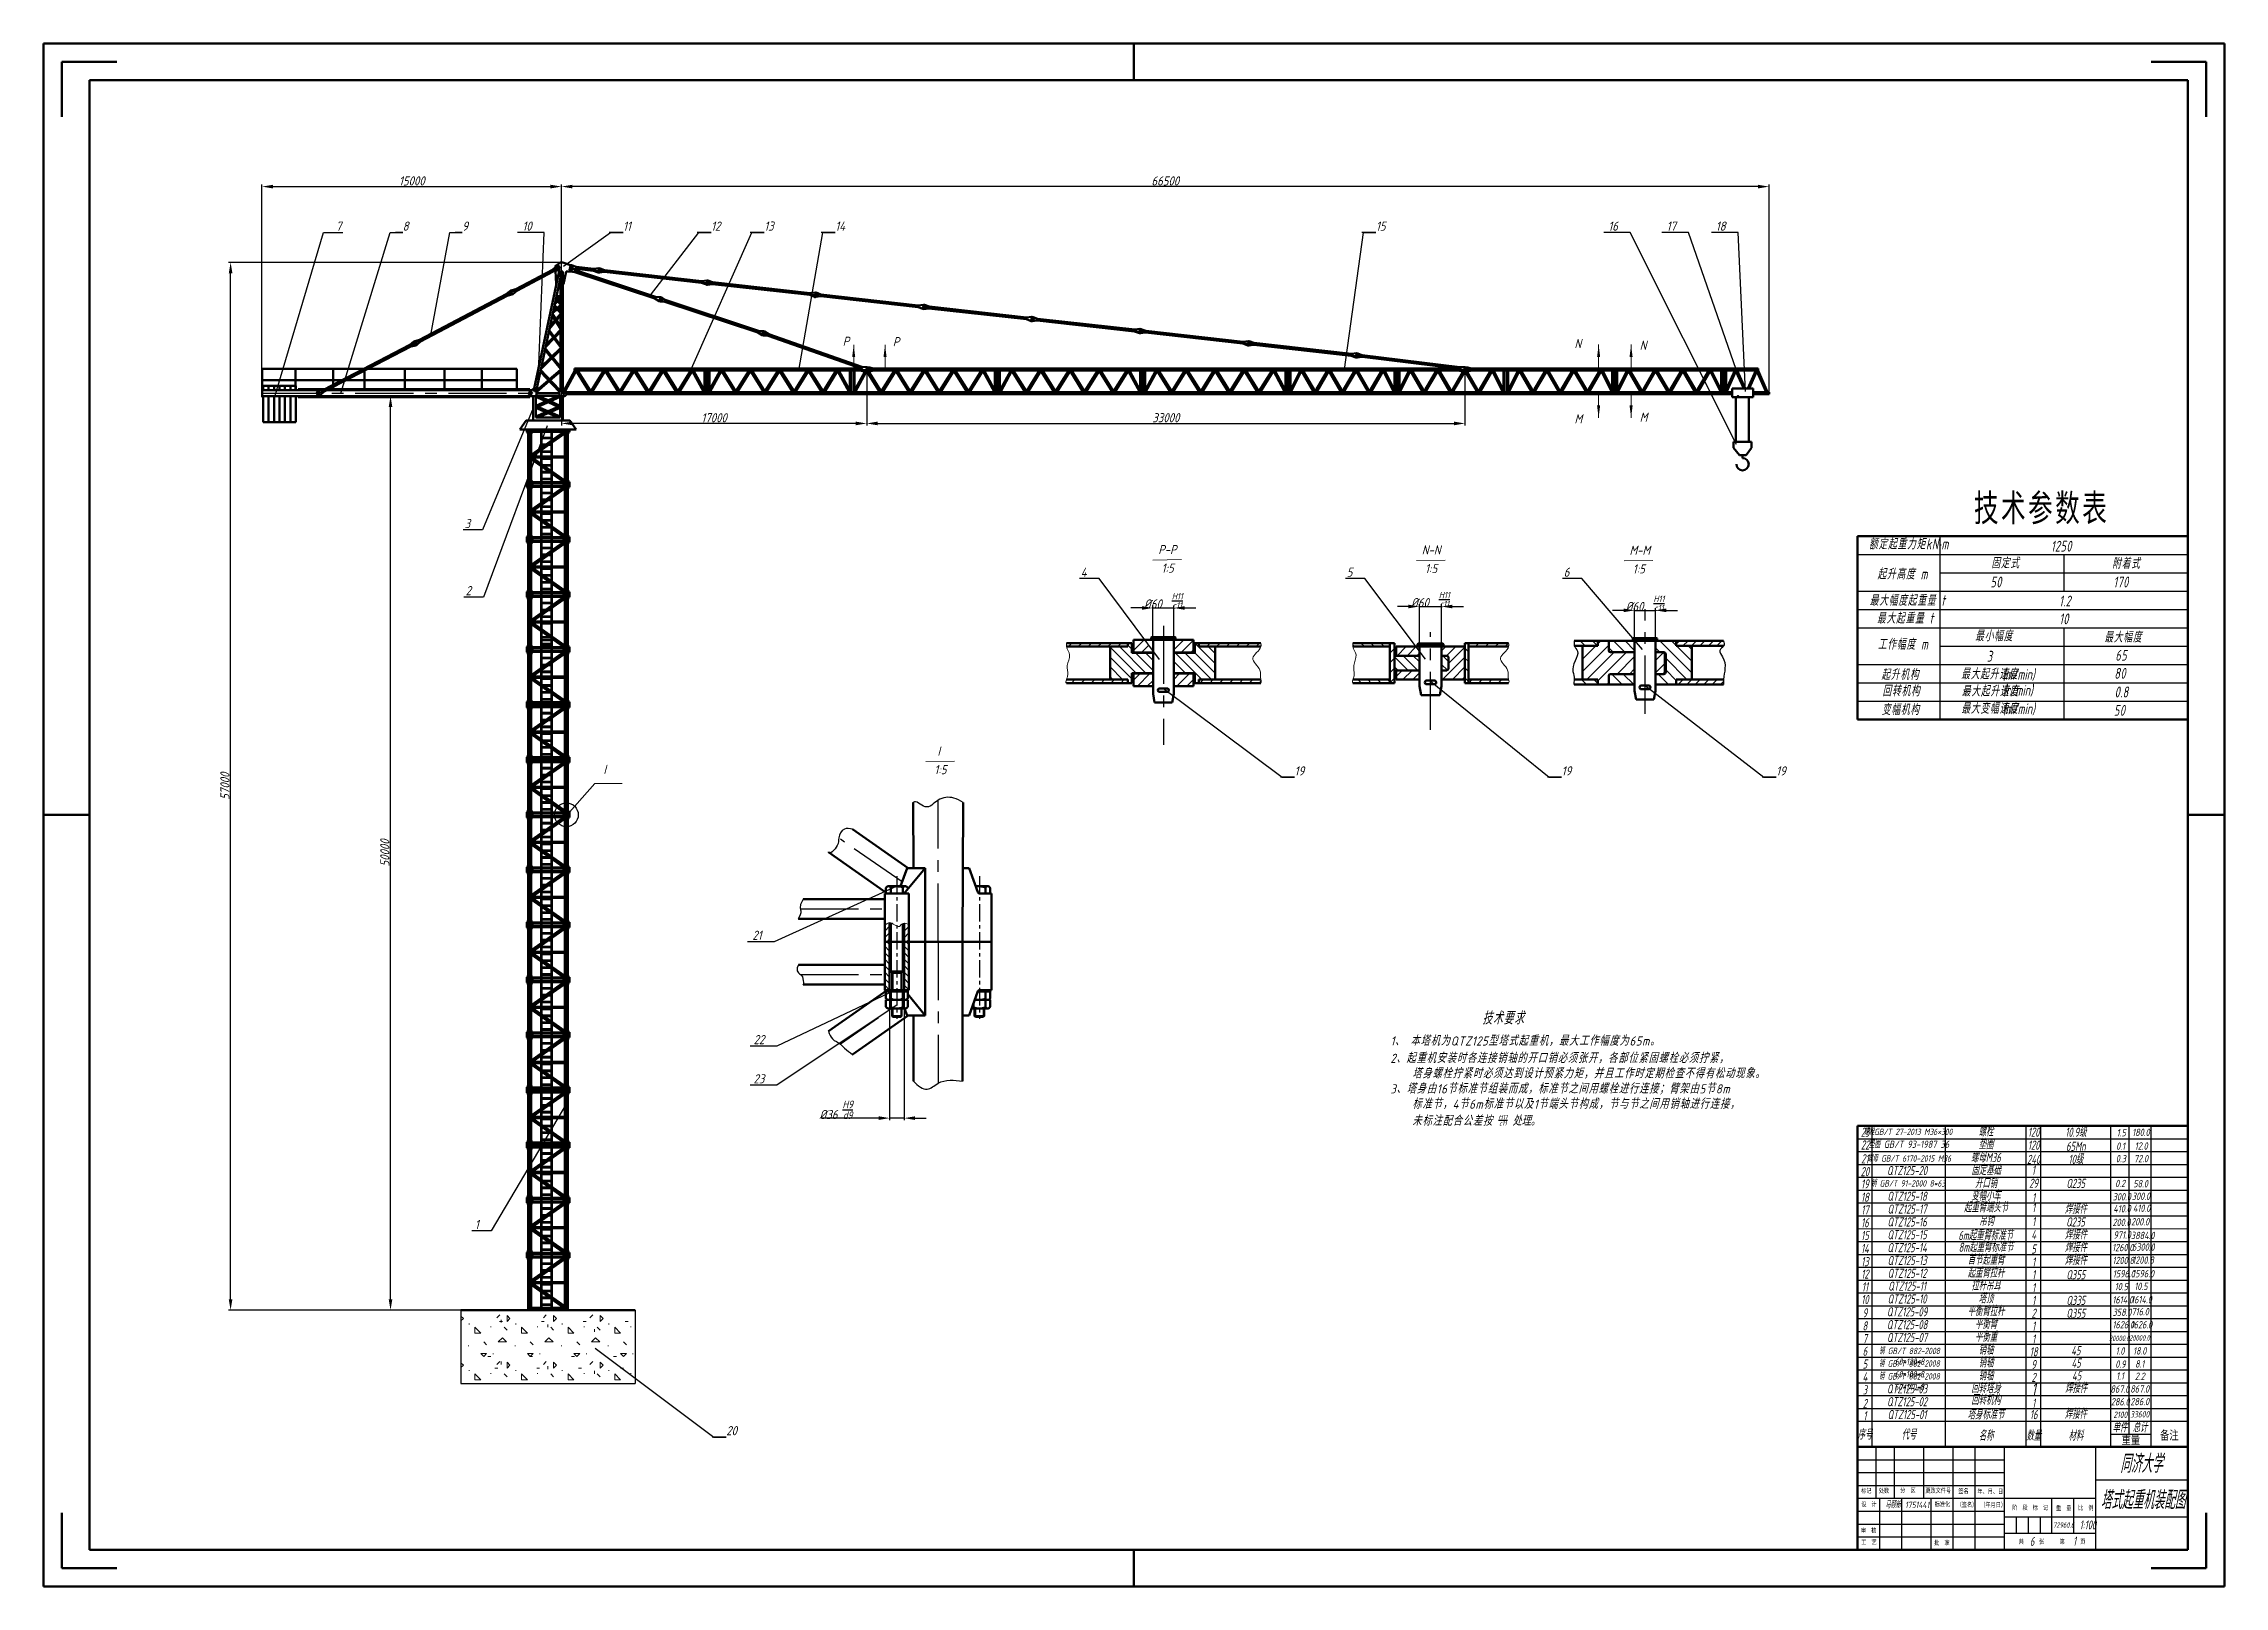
# Model space of a CAD drawing. Header units: millimetres. Extents: x 4452 to 5641, y -238 to 603.
import ezdxf
from ezdxf import colors
from ezdxf.entities.mleader import LeaderData, LeaderLine
from ezdxf.math import Vec2, Vec3

# ---------------------------------------------------------------- set-up
doc = ezdxf.new("R2010")
doc.units = ezdxf.units.MM
for name, pattern in [('CENTER', [50.8, 31.75, -6.35, 6.35, -6.35]), ('DEMO2', [0.1875, 0.0625, -0.125]), ('点画线', [18, 12, -2, 2, -2])]:
    doc.linetypes.add(name, pattern=pattern)
for name, color, linetype, lineweight in [('ACAD0', 7, 'Continuous', 0), ('CAXA3', 7, 'Continuous', 70), ('CAXA4', 3, 'Continuous', 70), ('EB0', 7, 'Continuous', 35), ('中心线层', 1, 'CENTER', 25), ('剖面线', 2, 'Continuous', 15), ('剖面线层', 2, 'Continuous', 25), ('图层1', 2, 'CENTER', 18), ('图层2', 5, 'Continuous', 70), ('尺寸线层', 3, 'Continuous', 18), ('总内框线', 7, 'Continuous', 50), ('标准节', 3, 'Continuous', 70), ('标注层', 3, 'Continuous', 25), ('粗实线', 7, 'Continuous', 50), ('细实线', 7, 'Continuous', 25)]:
    doc.layers.add(name, color=color, linetype=linetype, lineweight=lineweight)
doc.styles.add('5号字', font='gbeitc.shx', dxfattribs={"height": 5, "bigfont": 'gbcbig.shx'})
doc.styles.get("Standard").update_dxf_attribs({"font": 'txt', "bigfont": 'gbcbig.shx'})
doc.styles.add('机械', font='isocp', dxfattribs={"width": 0.667, "bigfont": 'gbcbig.shx'})
doc.styles.add('陈杰（2）', font='gbeitc.shx', dxfattribs={"width": 0.8, "bigfont": 'gbcbig.shx'})
doc.dimstyles.new('ISO-25', dxfattribs={"dimtxt": 2.5, "dimasz": 2.5, "dimexe": 1.25, "dimexo": 0.625, "dimtad": 1, "dimtxsty": 'Standard', "dimcen": 2.5, "dimadec": 0, "dimazin": 0, "dimtfac": 1, "dimtmove": 0, "dimatfit": 3, "dimfxl": 1, "dimarcsym": 0})

msp = doc.modelspace()

# ---------------------------------------------------------------- texts
at = {"color": 0, "width": 93.01929, "attachment_point": 1, "style": '陈杰（2）'}
for s, insert, char_height in [('同济大学', (5584.057, -166.061), 10), ('{\\fSimSun|b0|i0|c134|p2;标记}', (5442.808, -184.517), 2.5), ('{\\fSimSun|b0|i0|c134|p2;处数}', (5452.429, -184.502), 2.5), ('{\\fSimSun|b0|i0|c134|p2;分\u3000区}', (5464.09, -184.378), 2.5), ('{\\fSimSun|b0|i0|c134|p2;更改文件号}', (5477.825, -184.432), 2.5), ('{\\fSimSun|b0|i0|c134|p2;签名}', (5495.81, -184.691), 2.5), ('{\\fSimSun|b0|i0|c134|p2;年、月、日}', (5506.204, -184.884), 2.5), ('塔式起重机装配图', (5573.408, -185.83), 10), ('{\\fSimSun|b0|i0|c134|p2;设\u3000计}', (5442.868, -191.857), 2.5), ('马颐新', (5455.978, -191.788), 3.5), ('{\\fSimSun|b0|i0|c134|p2;标准化}', (5482.942, -191.872), 2.5), ('{\\fSimSun|b0|i0|c134|p2;（签名）}', (5494.909, -192.12), 2.5), ('{\\fSimSun|b0|i0|c134|p2;（年月日）}', (5507.776, -192.22), 2.5), ('{\\fSimSun|b0|i0|c134|p2;阶\u3000段\u3000标\u3000记}', (5525.157, -193.705), 2.5), ('{\\fSimSun|b0|i0|c134|p2;重\u3000量}', (5549.04, -193.933), 2.5), ('{\\fSimSun|b0|i0|c134|p2;比\u3000例}', (5561.092, -193.864), 2.5), ('{\\fSimSun|b0|i0|c134|p2;审\u3000核}', (5442.664, -206.126), 2.5), ('{\\fSimSun|b0|i0|c134|p2;工\u3000艺}', (5442.868, -212.612), 2.5), ('{\\fSimSun|b0|i0|c134|p2;批\u3000准}', (5482.636, -212.93), 2.5), ('{\\fSimSun|b0|i0|c134|p2;共\u3000\u3000\u3000张\u3000\u3000\u3000第\u3000\u3000\u3000页}', (5528.651, -212.23), 2.5)]:
    msp.add_mtext(s, dxfattribs=dict(at, insert=insert, char_height=char_height))
at = {"layer": 'CAXA4', "color": 0, "linetype": 'Continuous', "lineweight": 50, "insert": (5504.297, 357.394), "char_height": 14.7456, "width": 209.31795, "attachment_point": 1, "style": '机械'}
msp.add_mtext('\\T1.1;{\\fFangSong|b0|i0|c7|p0;技术参数表}', dxfattribs=at)
at = {"layer": 'CAXA4', "color": 0, "linetype": 'Continuous', "lineweight": 25, "attachment_point": 1}
for s, insert, char_height, width, style in [('{\\T1.1;额定起重力矩kN·m}', (5447.034, 333.243), 5.89824, 134.21498, '陈杰（2）'), ('{\\T1.1;固定式}', (5513.766, 322.891), 5.89824, 134.21498, '陈杰（2）'), ('{\\T1.1;1250}', (5546.253, 332.026), 5.89824, 134.21498, '陈杰（2）'), ('{\\T1.1;附着式}', (5579.624, 322.679), 5.89824, 134.21498, '陈杰（2）'), ('{\\T1.1;起升高度 m}', (5451.649, 316.869), 5.89824, 134.21498, '陈杰（2）'), ('{\\T1.1;50}', (5513.296, 312.496), 5.8982, 134.21498, '陈杰（2）'), ('{\\T1.1;170}', (5580.358, 312.496), 5.89824, 134.21498, '陈杰（2）'), ('{\\T1.1;最大幅度起重量 t}', (5447.432, 302.533), 5.89824, 134.21498, '陈杰（2）'), ('{\\T1.1;1.2}', (5550.748, 302.14), 5.89824, 134.21498, '陈杰（2）'), ('\\T1.1;最大起重量 t', (5451.368, 292.804), 5.89824, 134.21498, '陈杰（2）'), ('\\T1.1;10', (5550.821, 292.411), 5.8982, 134.21498, '陈杰（2）'), ('\\T1.1;工作幅度 m', (5451.859, 278.599), 5.89824, 134.21498, '陈杰（2）'), ('{\\T1.1;最小幅度}', (5504.906, 283.19), 5.89824, 134.21498, '陈杰（2）'), ('{\\T1.1;最大幅度}', (5575.32, 282.487), 5.89824, 134.21498, '陈杰（2）'), ('\\T1.1;起升机构', (5453.77, 262.089), 5.8982, 134.21498, '陈杰（2）'), ('{\\T1.1;最大起升速度}', (5497.311, 262.428), 5.89824, 134.21498, '陈杰（2）'), ('{\\T1.1;3}', (5511.392, 272.039), 5.8982, 134.21498, '陈杰（2）'), ('(m/min)', (5519.839, 262.13), 5.8982, 134.21498, '陈杰（2）'), ('{\\T1.1;80}', (5580.849, 262.723), 5.8982, 134.21498, '陈杰（2）'), ('{\\T1.1;65}', (5581.402, 272.566), 5.8982, 134.21498, '陈杰（2）'), ('\\T1.1;回转机构', (5454.393, 253.182), 5.8982, 134.21498, '陈杰（2）'), ('{\\T1.1;最大起升速度}', (5497.636, 253.085), 5.89824, 134.21498, '陈杰（2）'), ('(r/min)', (5520.162, 253.467), 5.8982, 134.21498, '陈杰（2）'), ('{\\T1.1;0.8}', (5581.038, 252.565), 5.89824, 134.21498, '陈杰（2）'), ('{\\T1.1;变幅机构}', (5454.031, 242.981), 5.89824, 134.21498, '陈杰（2）'), ('{\\T1.1;最大变幅速度}', (5497.399, 243.664), 5.89824, 134.21498, '陈杰（2）'), ('(m/min)', (5519.928, 243.366), 5.8982, 134.21498, '陈杰（2）'), ('{\\T1.1;50}', (5580.619, 242.505), 5.8982, 134.21498, '陈杰（2）'), ('{\\T1.1;技术要求}', (5236.199, 75.369), 7, 123.76839, '5号字'), ('{\\T1.1;1、 本塔机为QTZ125型塔式起重机，最大工作幅度为65m。}', (5186.235, 61.853), 5, 233.69468, '5号字'), ('{\\T1.1;2、起重机安装时各连接销轴的开口销必须张开，各部位紧固螺栓必须拧紧，\\P    塔身螺栓拧紧时必须达到设计预紧力矩，并且工作时定期检查不得有松动现象。}', (5186.143, 52.407), 5, 233.69468, '5号字'), ('{\\T1.1;3、塔身由16节标准节组装而成，标准节之间用螺栓进行连接；臂架由5节8m\\P    标准节，4节6m标准节以及1节端头节构成，节与节之间用销轴进行连接，\\P    未标注配合公差按 \\H0.49x;\\T1;\\C0;\\SH11/c11;\\H2.04082x; 处理\\T1.1;\\C7;。}', (5186.143, 35.753), 5, 462.97509, '5号字')]:
    msp.add_mtext(s, dxfattribs=dict(at, insert=insert, char_height=char_height, width=width, style=style))
at = {"layer": '尺寸线层', "color": 0, "linetype": 'Continuous', "lineweight": 18, "char_height": 5, "width": 2.82129, "line_spacing_factor": 1.15057, "style": '5号字'}
for s, insert, attachment_point in [('{\\T1.01;P}', (4887.557, 443.313), 1), ('{\\T1.01;P}', (4914.869, 443.041), 1), ('{\\T1.01;N}', (5286.506, 442.014), 1), ('{\\T1.01;N}', (5322.07, 441.075), 1), ('{\\T1.01;M}', (5286.506, 395.966), 7), ('{\\T1.01;M}', (5322.07, 396.904), 7)]:
    msp.add_mtext(s, dxfattribs=dict(at, insert=insert, attachment_point=attachment_point))
at = {"layer": '标注层', "color": 0, "attachment_point": 1}
for s, width, gutter_width, insert, char_height, style in [('{\\C0;P-P}', 19.66931, 99.965, (5059.606, 329.746), 5, '5号字'), ('{\\C0;N-N}', 19.66931, 99.965, (5203.259, 329.538), 5, '5号字'), ('{\\C0;M-M}', 19.66931, 99.965, (5316.493, 329.33), 5, '5号字'), ('{\\C0;1:5}', 19.66931, 99.965, (5061.369, 319.613), 5, '5号字'), ('{\\C0;1:5}', 19.66931, 99.965, (5205.023, 319.405), 5, '5号字'), ('{\\C0;1:5}', 19.66931, 99.965, (5318.256, 319.196), 5, '5号字'), ('{\\C0;I}', 19.66931, 99.965, (4939.21, 219.922), 5, '5号字'), ('{\\C0;I}', 19.66931, 99.965, (4757.1, 209.946), 5, '5号字'), ('{\\C0;1:5}', 19.66931, 99.965, (4937.5, 209.789), 5, '5号字'), ('0.1', 12, 17.5, (5581.849, 4.021), 4, '陈杰（2）'), ('1.5', 12, 17.5, (5582.146, 11.33), 4, '陈杰（2）'), ('180.0', 12, 17.5, (5590.591, 11.555), 4, '陈杰（2）'), ('12.0', 12, 17.5, (5591.983, 4.112), 4, '陈杰（2）'), ('0.3', 12, 17.5, (5581.65, -2.802), 4, '陈杰（2）'), ('72.0', 12, 17.5, (5591.541, -2.771), 4, '陈杰（2）'), ('300.0', 12, 17.5, (5579.955, -23.566), 4, '陈杰（2）'), ('0.2', 12, 17.5, (5581.319, -16.323), 4, '陈杰（2）'), ('300.0', 12, 17.5, (5590.423, -23.304), 4, '陈杰（2）'), ('58.0', 12, 17.5, (5591.16, -16.424), 4, '陈杰（2）'), ('410.0', 12, 17.5, (5580.325, -30.057), 4, '陈杰（2）'), ('410.0', 12, 17.5, (5590.989, -29.818), 4, '陈杰（2）'), ('200.0', 12, 17.5, (5579.842, -37.534), 4, '陈杰（2）'), ('971.0', 12, 17.5, (5580.375, -44.398), 4, '陈杰（2）'), ('3884.0', 12, 17.5, (5589.906, -44.662), 4, '陈杰（2）'), ('200.0', 12, 17.5, (5589.982, -37.179), 4, '陈杰（2）'), ('1260.0', 12, 17.5, (5579.65, -51.249), 4, '陈杰（2）'), ('1200.8', 12, 17.5, (5579.841, -58.283), 4, '陈杰（2）'), ('6300.0', 12, 17.5, (5590.504, -51), 4, '陈杰（2）'), ('1200.8', 12, 17.5, (5590.66, -58.095), 4, '陈杰（2）'), ('1596.0', 12, 17.5, (5580.025, -65.521), 4, '陈杰（2）'), ('1596.0', 12, 17.5, (5590.553, -65.475), 4, '陈杰（2）'), ('1614.0', 12, 17.5, (5579.779, -79.763), 4, '陈杰（2）'), ('10.5', 12, 17.5, (5581.074, -72.523), 4, '陈杰（2）'), ('1614.0', 12, 17.5, (5590.044, -79.632), 4, '陈杰（2）'), ('10.5', 12, 17.5, (5591.749, -72.393), 4, '陈杰（2）'), ('358.0', 12, 17.5, (5579.888, -86.496), 4, '陈杰（2）'), ('1626.0', 12, 17.5, (5579.847, -93.331), 4, '陈杰（2）'), ('1626.0', 12, 17.5, (5589.742, -93.331), 4, '陈杰（2）'), ('716.0', 12, 17.5, (5590.171, -86.213), 4, '陈杰（2）'), ('1751441', 12, 17.5, (5466.756, -191.79), 3.5, '陈杰（2）'), ('1:100', 12, 17.5, (5561.896, -202.014), 4.9, '陈杰（2）'), ('6', 12, 17.5, (5534.822, -210.984), 4.9, '陈杰（2）'), ('1', 12, 17.5, (5558.347, -210.836), 4.9, '陈杰（2）')]:
    msp.add_mtext_dynamic_manual_height_columns(s, width=width, gutter_width=gutter_width, heights=[0], dxfattribs=dict(at, insert=insert, char_height=char_height, style=style))
at = {"layer": '细实线', "color": 0, "attachment_point": 1, "style": '陈杰（2）'}
for s, width, insert, char_height in [('\\pxqc;23', 7.99673, (5440.994, 12.162), 5), ('\\pxqc;螺栓GB/T 27-2013 M36×300', 38, (5449.451, 11.585), 3.5), ('\\pxqc;螺栓', 44.00016, (5488.856, 12.431), 5), ('\\pxqc;120', 8, (5532.856, 12.182), 5), ('\\pxqc;10.9级', 37.99984, (5540.858, 12.102), 5), ('\\pxqc;22', 7.99673, (5440.994, 5.162), 5), ('\\pxqc;垫圈 GB/T 93-1987 36', 38, (5449.828, 4.992), 3.9), ('\\pxqc;垫圈', 44, (5488.856, 5.431), 5), ('\\pxqc;120', 7.99984, (5532.857, 5.065), 5), ('\\pxqc;65Mn', 37.99984, (5540.857, 4.446), 5), ('\\pxqc;20', 7.99673, (5440.853, -9.371), 5), ('\\pxqc;21', 7.99673, (5440.854, -2.371), 5), ('\\pxqc;螺母 GB/T 6170-2015 M36', 38, (5450.033, -2.934), 3.5), ('\\pxqc;QTZ125-20', 38, (5448.857, -8.778), 5), ('\\pxqc;螺母M36', 44, (5488.843, -1.698), 5), ('\\pxqc;固定基础', 44, (5488.965, -8.682), 5), ('\\pxqc;240', 7.99984, (5532.843, -2.683), 5), ('\\pxqc;1', 7.99984, (5532.694, -8.517), 5), ('\\pxqc;10级', 37.99984, (5540.843, -2.683), 5), ('\\pxqc;18', 7.99706, (5440.853, -23.305), 5), ('\\pxqc;19', 7.99689, (5440.853, -16.069), 5), ('\\pxqc;销 GB/T 91-2000 8*63', 38, (5449.461, -16.539), 3.5), ('\\pxqc;QTZ125-18', 38, (5448.856, -22.778), 5), ('\\pxqc;变幅小车', 44, (5488.853, -22.569), 5), ('\\pxqc;开口销', 44, (5488.857, -15.763), 5), ('\\pxqc;29', 7.99984, (5532.853, -15.674), 5), ('\\pxqc;1', 7.99984, (5532.853, -23.554), 5), ('\\pxqc;Q235', 37.99984, (5540.784, -15.776), 5), ('\\pxqc;17', 7.99722, (5440.853, -30.281), 5), ('\\pxqc;QTZ125-17', 38, (5448.856, -29.778), 5), ('\\pxqc;起重臂端头节', 44, (5488.853, -28.958), 5), ('\\pxqc;1', 8, (5532.853, -28.959), 5), ('\\pxqc;焊接件', 37.99984, (5540.869, -29.77), 5), ('\\pxqc;15', 7.99755, (5440.853, -44.168), 5), ('\\pxqc;16', 7.9998, (5440.853, -37.209), 5), ('\\pxqc;QTZ125-15', 38, (5448.856, -43.778), 5), ('\\pxqc;QTZ125-16', 38, (5448.856, -36.778), 5), ('\\pxqc;6m起重臂标准节', 44, (5488.652, -44.182), 5), ('\\pxqc;吊钩', 44.00016, (5489.148, -36.536), 5), ('\\pxqc;4', 7.99984, (5532.853, -43.75), 5), ('\\pxqc;1', 8, (5532.853, -36.65), 5), ('\\pxqc;Q235', 37.99984, (5540.683, -36.794), 5), ('\\pxqc;焊接件', 37.99984, (5540.903, -43.78), 5), ('\\pxqc;14', 7.99771, (5440.853, -51.283), 5), ('\\pxqc;13', 7.99787, (5440.853, -58.455), 5), ('\\pxqc;QTZ125-14', 38, (5448.855, -50.778), 5), ('\\pxqc;QTZ125-13', 38, (5448.855, -57.778), 5), ('\\pxqc;8m起重臂标准节', 44, (5488.853, -50.569), 5), ('\\pxqc;首节起重臂', 44, (5488.853, -57.569), 5), ('\\pxqc;5', 7.99984, (5532.854, -51.554), 5), ('\\pxqc;1', 7.99984, (5532.854, -58.554), 5), ('\\pxqc;焊接件', 37.99984, (5540.872, -50.7), 5), ('\\pxqc;焊接件', 37.99984, (5540.872, -57.622), 5), ('\\pxqc;12', 7.99804, (5440.853, -65.22), 5), ('\\pxqc;QTZ125-12', 38, (5448.855, -64.778), 5), ('\\pxqc;起重臂拉杆', 44, (5488.853, -64.569), 5), ('\\pxqc;拉杆吊耳', 44.00016, (5488.853, -71.569), 5), ('\\pxqc;1', 7.99984, (5532.854, -65.554), 5), ('\\pxqc;Q355', 37.99984, (5540.854, -65.554), 5), ('\\pxqc;10', 7.99837, (5440.853, -79.121), 5), ('\\pxqc;11', 7.9982, (5440.853, -72.233), 5), ('\\pxqc;QTZ125-10', 38, (5448.855, -78.778), 5), ('\\pxqc;QTZ125-11', 38, (5448.855, -71.778), 5), ('\\pxqc;塔顶', 44.00016, (5488.853, -78.569), 5), ('\\pxqc;1', 8, (5532.853, -72.554), 5), ('\\pxqc;1', 7.99967, (5532.854, -79.554), 5), ('\\pxqc;Q335', 37.99984, (5540.854, -79.554), 5), ('\\pxqc;8', 7.99869, (5440.853, -93.435), 5), ('\\pxqc;9', 7.99853, (5440.853, -86.329), 5), ('\\pxqc;QTZ125-08', 38, (5448.855, -92.778), 5), ('\\pxqc;QTZ125-09', 38, (5448.855, -85.778), 5), ('\\pxqc;平衡臂拉杆', 44, (5488.853, -85.569), 5), ('\\pxqc;平衡臂', 44, (5488.853, -92.569), 5), ('\\pxqc;2', 7.99984, (5532.854, -86.554), 5), ('\\pxqc;1', 8, (5532.853, -93.554), 5), ('\\pxqc;Q355', 37.99984, (5540.854, -86.554), 5), ('\\pxqc;7', 7.99886, (5440.853, -100.387), 5), ('\\pxqc;QTZ125-07', 38, (5448.854, -99.778), 5), ('\\pxqc;平衡重', 44, (5488.853, -99.569), 5), ('\\pxqc;销轴', 44.00016, (5488.853, -106.569), 5), ('\\pxqc;1', 8, (5532.853, -100.554), 5), ('\\pxqc;45', 37.99984, (5540.855, -106.94), 5), ('\\pxqc;20000.0', 7.99984, (5579.597, -101.227), 3), ('\\pxqc;20000.0', 7.99984, (5590.602, -101.003), 3), ('\\pxqc;5', 7.99918, (5440.853, -114.244), 5), ('\\pxqc;6', 7.99902, (5440.853, -107.256), 5), ('\\pxqc;销 GB/T 882-2008 60*100*8', 38, (5450.102, -114.727), 3.5), ('\\pxqc;销 GB/T 882-2008 60*120*8', 38, (5450.209, -107.868), 3.5), ('\\pxqc;销轴', 44, (5488.853, -113.569), 5), ('\\pxqc;18', 8, (5532.853, -107.554), 5), ('\\pxqc;9', 7.99984, (5532.854, -114.554), 5), ('\\pxqc;45', 37.99984, (5541.013, -113.699), 5), ('\\pxqc;0.9', 7.99984, (5580.202, -114.793), 4), ('\\pxqc;1.0', 7.99984, (5579.972, -107.648), 4), ('\\pxqc;18.0', 7.99984, (5590.689, -107.588), 4), ('\\pxqc;8.1', 7.99984, (5590.687, -114.692), 4), ('\\pxqc;3', 7.99951, (5440.853, -128.313), 5), ('\\pxqc;4', 7.99935, (5440.853, -121.232), 5), ('\\pxqc;销 GB/T 882-2008 60*140*8', 38, (5450.101, -121.704), 3.5), ('\\pxqc;QTZ125-03', 38, (5448.854, -127.778), 5), ('\\pxqc;回转塔身', 44, (5488.853, -127.569), 5), ('\\pxqc;销轴', 44, (5488.853, -120.569), 5), ('\\pxqc;2', 7.99984, (5532.854, -121.554), 5), ('\\pxqc;{\\H1.4286x;1}', 8, (5532.853, -126.959), 5), ('\\pxqc;焊接件', 37.99984, (5541.019, -127.423), 5), ('\\pxqc;45', 37.99984, (5541.272, -120.691), 5), ('\\pxqc;867.0', 7.99984, (5579.882, -128.391), 4), ('\\pxqc;1.1', 7.99984, (5579.963, -121.253), 4), ('\\pxqc;867.0', 7.99984, (5590.688, -128.335), 4), ('\\pxqc;2.2', 7.99984, (5590.747, -121.424), 4), ('\\pxqc;2', 7.99967, (5440.853, -135.776), 5), ('\\pxqc;1', 7.99984, (5440.853, -142.398), 5), ('\\pxqc;QTZ125-02', 38, (5448.853, -134.778), 5), ('\\pxqc;QTZ125-01', 38, (5448.853, -141.778), 5), ('\\pxqc;塔身标准节', 44, (5488.853, -141.816), 5), ('\\pxqc;回转机构', 44, (5488.853, -133.958), 5), ('\\pxqc;16', 8, (5532.853, -141.816), 5), ('\\pxqc;1', 8, (5532.853, -135.554), 5), ('\\pxqc;焊接件', 37.99984, (5540.854, -141.523), 5), ('\\pxqc;286.0', 7.99984, (5580.088, -135.348), 4), ('\\pxqc;2100', 7.99984, (5580.128, -142.665), 3.5), ('\\pxqc;286.0', 7.99984, (5590.698, -135.206), 4), ('\\pxqc;33600', 7.99984, (5590.693, -142.4), 3.5), ('\\pxqc;序号', 8, (5440.853, -152.856), 5), ('\\pxqc;代号', 40, (5448.853, -152.856), 5), ('\\pxqc;名称', 44, (5488.853, -153.437), 5), ('\\pxqc;数量', 7.99967, (5532.853, -153.437), 5), ('\\pxqc;材料', 37.99967, (5540.853, -153.437), 5), ('\\pxqc;单件', 10, (5578.853, -148.878), 5), ('\\pxqc;总计', 11.99984, (5588.853, -148.878), 5), ('\\pxqc;72960.6', 7.99984, (5549.251, -202.981), 3)]:
    msp.add_mtext_dynamic_manual_height_columns(s, width=width, gutter_width=17.5, heights=[0], dxfattribs=dict(at, insert=insert, char_height=char_height))
at = {"layer": '细实线', "color": 0, "char_height": 5, "attachment_point": 1}
for s, width, insert in [('\\pxqc;备注', 19.99984, (5600.853, -153.433)), ('\\pxqc;重量', 21.99984, (5578.853, -155.821))]:
    msp.add_mtext_dynamic_manual_height_columns(s, width=width, gutter_width=17.5, heights=[0], dxfattribs=dict(at, insert=insert))

# ---------------------------------------------------------------- blocks, each defined once
blk = doc.blocks.new('*D8')
at = {"layer": 'Defpoints', "color": 0, "transparency": 16777216}
for p in [(4641, 410.9), (4716.9, 410.9), (4716.9, -87.4)]:
    blk.add_point(p, dxfattribs=at)
at = {"layer": '标注层', "color": 0, "lineweight": -2, "transparency": 16777216}
for p, q in [((4716.2, 410.9), (4639.7, 410.9)), ((4641, -81.4), (4641, 404.9)), ((4716.2, -87.4), (4639.7, -87.4))]:
    blk.add_line(p, q, dxfattribs=at)
at = {"layer": '标注层', "color": 0, "transparency": 16777216}
for points in [[(4640, 404.9), (4642, 404.9), (4641, 410.9)], [(4640, -81.4), (4642, -81.4), (4641, -87.4)]]:
    blk.add_solid(points, dxfattribs=at)
at = {"layer": '标注层', "color": 0, "transparency": 16777216, "insert": (4637.9, 161.8), "char_height": 5, "attachment_point": 5, "rotation": 90, "style": '5号字'}
blk.add_mtext('50000', dxfattribs=at)
blk = doc.blocks.new('*D9')
at = {"layer": 'Defpoints', "color": 0, "transparency": 16777216}
for p in [(4553.8, 483.8), (4734.3, 483.8), (4716.9, -87.4)]:
    blk.add_point(p, dxfattribs=at)
at = {"layer": '标注层', "color": 0, "lineweight": -2, "transparency": 16777216}
for p, q in [((4733.7, 483.8), (4552.6, 483.8)), ((4553.8, -81.4), (4553.8, 477.8)), ((4716.2, -87.4), (4552.6, -87.4))]:
    blk.add_line(p, q, dxfattribs=at)
at = {"layer": '标注层', "color": 0, "transparency": 16777216}
for points in [[(4552.8, 477.8), (4554.8, 477.8), (4553.8, 483.8)], [(4552.8, -81.4), (4554.8, -81.4), (4553.8, -87.4)]]:
    blk.add_solid(points, dxfattribs=at)
at = {"layer": '标注层', "color": 0, "transparency": 16777216, "insert": (4550.7, 198.2), "char_height": 5, "attachment_point": 5, "rotation": 90, "style": '5号字'}
blk.add_mtext('57000', dxfattribs=at)
blk = doc.blocks.new('*D10')
at = {"layer": 'Defpoints', "color": 0, "transparency": 16777216}
for p in [(4734.2, 525.1), (4570.9, 412.5), (4734.2, 412.5)]:
    blk.add_point(p, dxfattribs=at)
at = {"layer": '标注层', "color": 0, "lineweight": -2, "transparency": 16777216}
for p, q in [((4570.9, 413.2), (4570.9, 526.3)), ((4576.9, 525.1), (4728.2, 525.1)), ((4734.2, 413.2), (4734.2, 526.3))]:
    blk.add_line(p, q, dxfattribs=at)
at = {"layer": '标注层', "color": 0, "transparency": 16777216}
for points in [[(4576.9, 526.1), (4576.9, 524.1), (4570.9, 525.1)], [(4728.2, 526.1), (4728.2, 524.1), (4734.2, 525.1)]]:
    blk.add_solid(points, dxfattribs=at)
at = {"layer": '标注层', "color": 0, "transparency": 16777216, "insert": (4652.6, 528.2), "char_height": 5, "attachment_point": 5, "style": '5号字'}
blk.add_mtext('15000', dxfattribs=at)
blk = doc.blocks.new('*D11')
at = {"layer": 'Defpoints', "color": 0, "transparency": 16777216}
for p in [(4734.2, 525.1), (4734.2, 412.5), (5392.6, 412.5)]:
    blk.add_point(p, dxfattribs=at)
at = {"layer": '标注层', "color": 0, "lineweight": -2, "transparency": 16777216}
for p, q in [((4734.2, 413.2), (4734.2, 526.3)), ((5386.6, 525.1), (4740.2, 525.1)), ((5392.6, 413.2), (5392.6, 526.3))]:
    blk.add_line(p, q, dxfattribs=at)
at = {"layer": '标注层', "color": 0, "transparency": 16777216}
for points in [[(4740.2, 526.1), (4740.2, 524.1), (4734.2, 525.1)], [(5386.6, 526.1), (5386.6, 524.1), (5392.6, 525.1)]]:
    blk.add_solid(points, dxfattribs=at)
at = {"layer": '标注层', "color": 0, "transparency": 16777216, "insert": (5063.4, 528.2), "char_height": 5, "attachment_point": 5, "style": '5号字'}
blk.add_mtext('66500', dxfattribs=at)
blk = doc.blocks.new('*D12')
at = {"layer": 'Defpoints', "color": 0, "transparency": 16777216}
for p in [(4734.2, 425.4), (4900.6, 425.4), (4734.2, 396)]:
    blk.add_point(p, dxfattribs=at)
at = {"layer": '标注层', "color": 0, "lineweight": -2, "transparency": 16777216}
for p, q in [((4734.2, 424.8), (4734.2, 394.8)), ((4900.6, 424.8), (4900.6, 394.8)), ((4894.6, 396), (4740.2, 396))]:
    blk.add_line(p, q, dxfattribs=at)
at = {"layer": '标注层', "color": 0, "transparency": 16777216}
for points in [[(4740.2, 397), (4740.2, 395), (4734.2, 396)], [(4894.6, 397), (4894.6, 395), (4900.6, 396)]]:
    blk.add_solid(points, dxfattribs=at)
at = {"layer": '标注层', "color": 0, "transparency": 16777216, "insert": (4817.4, 399.1), "char_height": 5, "attachment_point": 5, "style": '5号字'}
blk.add_mtext('17000', dxfattribs=at)
blk = doc.blocks.new('*D13')
at = {"layer": 'Defpoints', "color": 0, "transparency": 16777216}
for p in [(4900.6, 425.5), (5226.8, 425.4), (5226.8, 396)]:
    blk.add_point(p, dxfattribs=at)
at = {"layer": '标注层', "color": 0, "lineweight": -2, "transparency": 16777216}
for p, q in [((4900.6, 424.9), (4900.6, 394.8)), ((5226.8, 424.8), (5226.8, 394.8)), ((4906.6, 396), (5220.8, 396))]:
    blk.add_line(p, q, dxfattribs=at)
at = {"layer": '标注层', "color": 0, "transparency": 16777216}
for points in [[(4906.6, 397), (4906.6, 395), (4900.6, 396)], [(5220.8, 397), (5220.8, 395), (5226.8, 396)]]:
    blk.add_solid(points, dxfattribs=at)
at = {"layer": '标注层', "color": 0, "transparency": 16777216, "insert": (5063.7, 399.1), "char_height": 5, "attachment_point": 5, "style": '5号字'}
blk.add_mtext('33000', dxfattribs=at)
blk = doc.blocks.new('_None')
blk = doc.blocks.new('*D15')
at = {"layer": 'Defpoints', "color": 0, "transparency": 16777216}
for p in [(4913.1, 113.4), (4921, 113.4), (4913.1, 17.3)]:
    blk.add_point(p, dxfattribs=at)
at = {"layer": '标注层', "color": 0, "lineweight": -2, "transparency": 16777216}
for p, q in [((4913.1, 112.8), (4913.1, 16.1)), ((4921, 112.8), (4921, 16.1)), ((4907.1, 17.3), (4875.7, 17.3)), ((4921, 17.3), (4913.1, 17.3)), ((4927, 17.3), (4933, 17.3))]:
    blk.add_line(p, q, dxfattribs=at)
at = {"layer": '标注层', "color": 0, "transparency": 16777216}
for points in [[(4907.1, 18.3), (4907.1, 16.3), (4913.1, 17.3)], [(4927, 18.3), (4927, 16.3), (4921, 17.3)]]:
    blk.add_solid(points, dxfattribs=at)
at = {"layer": '标注层', "color": 0, "transparency": 16777216, "insert": (4884, 21.8), "char_height": 5, "attachment_point": 5, "style": '5号字'}
blk.add_mtext('%%C36 {\\H0.83973x;\\SH9/d9;}', dxfattribs=at)
blk = doc.blocks.new('*D16')
at = {"layer": 'Defpoints', "color": 0, "transparency": 16777216}
for p in [(5330.6, 294.1), (5319.3, 265.3), (5330.6, 265.3)]:
    blk.add_point(p, dxfattribs=at)
at = {"layer": '标注层', "color": 0, "lineweight": -2, "transparency": 16777216}
for p, q in [((5313.3, 294.1), (5307.3, 294.1)), ((5319.3, 265.9), (5319.3, 295.3)), ((5319.3, 294.1), (5330.6, 294.1)), ((5330.6, 265.9), (5330.6, 295.3)), ((5336.6, 294.1), (5342.6, 294.1))]:
    blk.add_line(p, q, dxfattribs=at)
at = {"layer": '标注层', "color": 0, "transparency": 16777216}
for points in [[(5313.3, 295.1), (5313.3, 293.1), (5319.3, 294.1)], [(5336.6, 295.1), (5336.6, 293.1), (5330.6, 294.1)]]:
    blk.add_solid(points, dxfattribs=at)
at = {"layer": '标注层', "color": 0, "transparency": 16777216, "insert": (5325, 297.9), "char_height": 5, "attachment_point": 5, "style": '5号字'}
blk.add_mtext('%%C60  {\\H0.7x;\\SH11/c11;} ', dxfattribs=at)
blk = doc.blocks.new('*D17')
at = {"layer": 'Defpoints', "color": 0, "transparency": 16777216}
for p in [(5214, 296.2), (5202, 264.1), (5214, 264.1)]:
    blk.add_point(p, dxfattribs=at)
at = {"layer": '标注层', "color": 0, "lineweight": -2, "transparency": 16777216}
for p, q in [((5202, 264.7), (5202, 297.5)), ((5214, 264.7), (5214, 297.5)), ((5196, 296.2), (5190, 296.2)), ((5202, 296.2), (5214, 296.2)), ((5220, 296.2), (5226, 296.2))]:
    blk.add_line(p, q, dxfattribs=at)
at = {"layer": '标注层', "color": 0, "transparency": 16777216}
for points in [[(5196, 297.2), (5196, 295.2), (5202, 296.2)], [(5220, 297.2), (5220, 295.2), (5214, 296.2)]]:
    blk.add_solid(points, dxfattribs=at)
at = {"layer": '标注层', "color": 0, "transparency": 16777216, "insert": (5208, 300), "char_height": 5, "attachment_point": 5, "style": '5号字'}
blk.add_mtext('%%C60  {\\H0.7x;\\SH11/c11;} ', dxfattribs=at)
blk = doc.blocks.new('*D18')
at = {"layer": 'Defpoints', "color": 0, "transparency": 16777216}
for p in [(5068, 295.4), (5056.7, 263.3), (5068, 263.3)]:
    blk.add_point(p, dxfattribs=at)
at = {"layer": '标注层', "color": 0, "lineweight": -2, "transparency": 16777216}
for p, q in [((5050.7, 295.4), (5044.7, 295.4)), ((5056.7, 264), (5056.7, 296.7)), ((5056.7, 295.4), (5068, 295.4)), ((5068, 264), (5068, 296.7)), ((5074, 295.4), (5080, 295.4))]:
    blk.add_line(p, q, dxfattribs=at)
at = {"layer": '标注层', "color": 0, "transparency": 16777216}
for points in [[(5050.7, 296.4), (5050.7, 294.4), (5056.7, 295.4)], [(5074, 296.4), (5074, 294.4), (5068, 295.4)]]:
    blk.add_solid(points, dxfattribs=at)
at = {"layer": '标注层', "color": 0, "transparency": 16777216, "insert": (5062.4, 299.3), "char_height": 5, "attachment_point": 5, "style": '5号字'}
blk.add_mtext('%%C60  {\\H0.7x;\\SH11/c11;} ', dxfattribs=at)

# ---------------------------------------------------------------- dimensions: what is measured, and where the dimension line sits
at = {"layer": '标注层', "color": 0}
for base, p1, p2, text, picture, middle in [((4734.224, 525.064), (4570.936, 412.53), (4734.224, 412.53), '15000', '*D10', (4652.58, 528.189)), ((4734.224, 525.064), (5392.636, 412.53), (4734.224, 412.53), '66500', '*D11', (5063.43, 528.189)), ((5226.811, 396), (4900.626, 425.491), (5226.811, 425.4), '33000', '*D13', (5063.718, 399.125))]:
    dim = msp.add_linear_dim(base=base, p1=p1, p2=p2, text=text, dimstyle='ISO-25', override={"dimasz": 6, "dimtxsty": '5号字'}, dxfattribs=at)
    dim.commit()
    dim.dimension.update_dxf_attribs({"geometry": picture, "text_midpoint": middle})
dim = msp.add_linear_dim(base=(4553.815, 483.81), p1=(4716.858, -87.386), p2=(4734.286, 483.81), angle=90, text='57000', dimstyle='ISO-25', override={"dimasz": 6, "dimtxsty": '5号字'}, dxfattribs=at)
dim.commit()
dim.dimension.update_dxf_attribs({"geometry": '*D9', "text_midpoint": (4550.69, 198.212)})
for base, p1, p2, text, picture, middle in [((4734.224, 396), (4900.626, 425.4), (4734.224, 425.4), '17000', '*D12', (4817.425, 396)), ((5068.048, 295.439), (5056.739, 263.328), (5068.048, 263.328), '%%C60  {\\H0.7x;\\SH11/c11;} ', '*D18', (5062.394, 295.439)), ((5214.023, 296.207), (5201.963, 264.096), (5214.023, 264.096), '%%C60  {\\H0.7x;\\SH11/c11;} ', '*D17', (5207.993, 296.207)), ((5330.625, 294.06), (5319.317, 265.316), (5330.625, 265.316), '%%C60  {\\H0.7x;\\SH11/c11;} ', '*D16', (5324.971, 294.06)), ((4913.097, 17.343), (4920.989, 113.438), (4913.097, 113.438), '%%C36 {\\H0.83973x;\\SH9/d9;}', '*D15', (4884.049, 17.343))]:
    dim = msp.add_linear_dim(base=base, p1=p1, p2=p2, text=text, dimstyle='ISO-25', override={"dimasz": 6, "dimtxsty": '5号字'}, dxfattribs=at)
    dim.commit()
    dim.dimension.update_dxf_attribs({"geometry": picture, "text_midpoint": middle, "dimtype": 160})
dim = msp.add_linear_dim(base=(4640.98, 410.946), p1=(4716.858, -87.386), p2=(4716.858, 410.946), angle=90, text='50000', dimstyle='ISO-25', override={"dimasz": 6, "dimtxsty": '5号字'}, dxfattribs=at)
dim.commit()
dim.dimension.update_dxf_attribs({"geometry": '*D8', "text_midpoint": (4640.98, 161.78), "dimtype": 160})

# ---------------------------------------------------------------- hatches: boundary and pattern name
at = {"layer": '剖面线'}
h = msp.add_hatch(dxfattribs=at)
h.set_pattern_fill('ANSI31', color=0, scale=1.2)
edge = h.paths.add_edge_path()
edge.add_spline(control_points=[(5115.537, 274.364), (5115.667, 274.974), (5115.602, 275.623), (5115.537, 276.273)], knot_values=[0, 0, 0, 0, 1.9090909, 1.9090909, 1.9090909, 1.9090909], degree=3, periodic=0)
edge.add_line((5115.536, 276.286), (5095.462, 276.286))
edge.add_line((5095.462, 276.286), (5081.748, 276.286))
edge.add_line((5081.748, 276.286), (5081.748, 274.364))
edge.add_line((5081.748, 274.364), (5115.537, 274.364))
edge = h.paths.add_edge_path()
edge.add_spline(control_points=[(5115.537, 254.493), (5115.967, 254.924), (5115.693, 255.685), (5115.537, 256.402)], knot_values=[0, 0, 0, 0, 1.9090909, 1.9090909, 1.9090909, 1.9090909], degree=3, periodic=0)
edge.add_line((5115.537, 256.402), (5081.748, 256.402))
edge.add_line((5081.748, 256.402), (5081.748, 254.493))
edge.add_line((5081.748, 254.493), (5095.462, 254.493))
edge.add_line((5095.462, 254.493), (5115.537, 254.493))
h.paths.add_polyline_path([(5078.745, 278), (5068.048, 278), (5068.048, 271.16), (5078.745, 271.16)])
h.paths.add_polyline_path([(5078.745, 259.619), (5068.048, 259.619), (5068.048, 252.778), (5078.745, 252.778)])
h.paths.add_polyline_path([(5056.739, 259.619), (5046.065, 259.619), (5046.065, 252.778), (5056.739, 252.778)])
h.paths.add_polyline_path([(5052.346, 278), (5046.065, 278), (5046.065, 271.16), (5056.739, 271.16), (5056.739, 272.142)])
edge = h.paths.add_edge_path()
edge.add_line((5042.978, 276.285), (5009.556, 276.273))
edge.add_spline(control_points=[(5009.556, 276.273), (5009.506, 275.63), (5009.455, 274.987), (5009.556, 274.364)], knot_values=[0, 0, 0, 0, 1.9090909, 1.9090909, 1.9090909, 1.9090909], degree=3, periodic=0)
edge.add_line((5009.556, 274.364), (5042.978, 274.364))
edge.add_line((5042.978, 274.364), (5042.978, 276.285))
edge = h.paths.add_edge_path()
edge.add_line((5042.978, 256.402), (5009.556, 256.402))
edge.add_spline(control_points=[(5009.556, 256.402), (5009.555, 256.398), (5009.554, 256.394), (5009.553, 256.391)], knot_values=[20.40736681, 20.40736681, 20.40736681, 20.40736681, 20.41586646, 20.41586646, 20.41586646, 20.41586646], degree=3, periodic=0)
edge.add_spline(control_points=[(5009.553, 256.391), (5009.534, 256.334), (5009.516, 256.276), (5009.497, 256.218)], knot_values=[20.41586646, 20.41586646, 20.41586646, 20.41586646, 20.54651372, 20.54651372, 20.54651372, 20.54651372], degree=3, periodic=0)
edge.add_spline(control_points=[(5009.497, 256.218), (5009.447, 256.06), (5009.396, 255.897), (5009.353, 255.737)], knot_values=[20.54651372, 20.54651372, 20.54651372, 20.54651372, 20.89890908, 20.89890908, 20.89890908, 20.89890908], degree=3, periodic=0)
edge.add_spline(control_points=[(5009.353, 255.737), (5009.339, 255.689), (5009.327, 255.64), (5009.315, 255.593)], knot_values=[20.89890908, 20.89890908, 20.89890908, 20.89890908, 21.00570237, 21.00570237, 21.00570237, 21.00570237], degree=3, periodic=0)
edge.add_spline(control_points=[(5009.315, 255.593), (5009.298, 255.527), (5009.284, 255.463), (5009.271, 255.4)], knot_values=[21.00570237, 21.00570237, 21.00570237, 21.00570237, 21.15240675, 21.15240675, 21.15240675, 21.15240675], degree=3, periodic=0)
edge.add_spline(control_points=[(5009.271, 255.4), (5009.263, 255.365), (5009.257, 255.33), (5009.251, 255.296)], knot_values=[21.15240675, 21.15240675, 21.15240675, 21.15240675, 21.23414319, 21.23414319, 21.23414319, 21.23414319], degree=3, periodic=0)
edge.add_spline(control_points=[(5009.251, 255.296), (5009.242, 255.245), (5009.235, 255.196), (5009.229, 255.148)], knot_values=[21.23414319, 21.23414319, 21.23414319, 21.23414319, 21.35579516, 21.35579516, 21.35579516, 21.35579516], degree=3, periodic=0)
edge.add_spline(control_points=[(5009.229, 255.148), (5009.229, 255.144), (5009.228, 255.14), (5009.228, 255.135)], knot_values=[21.35579516, 21.35579516, 21.35579516, 21.35579516, 21.36665005, 21.36665005, 21.36665005, 21.36665005], degree=3, periodic=0)
edge.add_spline(control_points=[(5009.228, 255.135), (5009.224, 255.098), (5009.221, 255.062), (5009.219, 255.027)], knot_values=[21.36665005, 21.36665005, 21.36665005, 21.36665005, 21.46240308, 21.46240308, 21.46240308, 21.46240308], degree=3, periodic=0)
edge.add_spline(control_points=[(5009.219, 255.027), (5009.218, 255.019), (5009.218, 255.01), (5009.218, 255.002)], knot_values=[21.46240308, 21.46240308, 21.46240308, 21.46240308, 21.48492088, 21.48492088, 21.48492088, 21.48492088], degree=3, periodic=0)
edge.add_spline(control_points=[(5009.218, 255.002), (5009.217, 254.978), (5009.217, 254.955), (5009.217, 254.932)], knot_values=[21.48492088, 21.48492088, 21.48492088, 21.48492088, 21.55135814, 21.55135814, 21.55135814, 21.55135814], degree=3, periodic=0)
edge.add_spline(control_points=[(5009.217, 254.932), (5009.217, 254.925), (5009.217, 254.918), (5009.218, 254.911)], knot_values=[21.55135814, 21.55135814, 21.55135814, 21.55135814, 21.5725637, 21.5725637, 21.5725637, 21.5725637], degree=3, periodic=0)
edge.add_spline(control_points=[(5009.218, 254.911), (5009.218, 254.891), (5009.22, 254.871), (5009.222, 254.853)], knot_values=[21.5725637, 21.5725637, 21.5725637, 21.5725637, 21.63196681, 21.63196681, 21.63196681, 21.63196681], degree=3, periodic=0)
edge.add_spline(control_points=[(5009.222, 254.853), (5009.222, 254.85), (5009.222, 254.848), (5009.222, 254.846)], knot_values=[21.63196681, 21.63196681, 21.63196681, 21.63196681, 21.63942338, 21.63942338, 21.63942338, 21.63942338], degree=3, periodic=0)
edge.add_spline(control_points=[(5009.222, 254.846), (5009.224, 254.831), (5009.226, 254.817), (5009.228, 254.803)], knot_values=[21.63942338, 21.63942338, 21.63942338, 21.63942338, 21.68548256, 21.68548256, 21.68548256, 21.68548256], degree=3, periodic=0)
edge.add_spline(control_points=[(5009.228, 254.803), (5009.229, 254.797), (5009.23, 254.791), (5009.231, 254.785)], knot_values=[21.68548256, 21.68548256, 21.68548256, 21.68548256, 21.70588987, 21.70588987, 21.70588987, 21.70588987], degree=3, periodic=0)
edge.add_spline(control_points=[(5009.231, 254.785), (5009.233, 254.776), (5009.235, 254.767), (5009.237, 254.758)], knot_values=[21.70588987, 21.70588987, 21.70588987, 21.70588987, 21.73762544, 21.73762544, 21.73762544, 21.73762544], degree=3, periodic=0)
edge.add_spline(control_points=[(5009.237, 254.758), (5009.238, 254.755), (5009.239, 254.751), (5009.239, 254.748)], knot_values=[21.73762544, 21.73762544, 21.73762544, 21.73762544, 21.74967396, 21.74967396, 21.74967396, 21.74967396], degree=3, periodic=0)
edge.add_spline(control_points=[(5009.239, 254.748), (5009.241, 254.74), (5009.244, 254.733), (5009.246, 254.725)], knot_values=[21.74967396, 21.74967396, 21.74967396, 21.74967396, 21.77783891, 21.77783891, 21.77783891, 21.77783891], degree=3, periodic=0)
edge.add_spline(control_points=[(5009.246, 254.725), (5009.246, 254.725), (5009.246, 254.724), (5009.246, 254.724)], knot_values=[21.77783891, 21.77783891, 21.77783891, 21.77783891, 21.77975672, 21.77975672, 21.77975672, 21.77975672], degree=3, periodic=0)
edge.add_spline(control_points=[(5009.246, 254.724), (5009.25, 254.713), (5009.253, 254.702), (5009.257, 254.692)], knot_values=[21.77975672, 21.77975672, 21.77975672, 21.77975672, 21.82144858, 21.82144858, 21.82144858, 21.82144858], degree=3, periodic=0)
edge.add_spline(control_points=[(5009.257, 254.692), (5009.258, 254.691), (5009.258, 254.691), (5009.258, 254.69)], knot_values=[21.82144858, 21.82144858, 21.82144858, 21.82144858, 21.8233185, 21.8233185, 21.8233185, 21.8233185], degree=3, periodic=0)
edge.add_spline(control_points=[(5009.258, 254.69), (5009.261, 254.683), (5009.264, 254.676), (5009.267, 254.669)], knot_values=[21.8233185, 21.8233185, 21.8233185, 21.8233185, 21.8531627, 21.8531627, 21.8531627, 21.8531627], degree=3, periodic=0)
edge.add_spline(control_points=[(5009.267, 254.669), (5009.268, 254.667), (5009.269, 254.665), (5009.27, 254.663)], knot_values=[21.8531627, 21.8531627, 21.8531627, 21.8531627, 21.86157066, 21.86157066, 21.86157066, 21.86157066], degree=3, periodic=0)
edge.add_spline(control_points=[(5009.27, 254.663), (5009.273, 254.657), (5009.276, 254.652), (5009.279, 254.646)], knot_values=[21.86157066, 21.86157066, 21.86157066, 21.86157066, 21.88599348, 21.88599348, 21.88599348, 21.88599348], degree=3, periodic=0)
edge.add_spline(control_points=[(5009.279, 254.646), (5009.28, 254.644), (5009.281, 254.642), (5009.282, 254.641)], knot_values=[21.88599348, 21.88599348, 21.88599348, 21.88599348, 21.89425695, 21.89425695, 21.89425695, 21.89425695], degree=3, periodic=0)
edge.add_spline(control_points=[(5009.282, 254.641), (5009.284, 254.636), (5009.287, 254.631), (5009.29, 254.627)], knot_values=[21.89425695, 21.89425695, 21.89425695, 21.89425695, 21.91578924, 21.91578924, 21.91578924, 21.91578924], degree=3, periodic=0)
edge.add_spline(control_points=[(5009.29, 254.627), (5009.291, 254.625), (5009.292, 254.623), (5009.294, 254.621)], knot_values=[21.91578924, 21.91578924, 21.91578924, 21.91578924, 21.92469923, 21.92469923, 21.92469923, 21.92469923], degree=3, periodic=0)
edge.add_spline(control_points=[(5009.294, 254.621), (5009.295, 254.619), (5009.297, 254.616), (5009.299, 254.614)], knot_values=[21.92469923, 21.92469923, 21.92469923, 21.92469923, 21.93765115, 21.93765115, 21.93765115, 21.93765115], degree=3, periodic=0)
edge.add_spline(control_points=[(5009.299, 254.614), (5009.3, 254.612), (5009.301, 254.61), (5009.303, 254.608)], knot_values=[21.93765115, 21.93765115, 21.93765115, 21.93765115, 21.94613912, 21.94613912, 21.94613912, 21.94613912], degree=3, periodic=0)
edge.add_spline(control_points=[(5009.303, 254.608), (5009.306, 254.605), (5009.309, 254.601), (5009.312, 254.597)], knot_values=[21.94613912, 21.94613912, 21.94613912, 21.94613912, 21.96625322, 21.96625322, 21.96625322, 21.96625322], degree=3, periodic=0)
edge.add_spline(control_points=[(5009.312, 254.597), (5009.312, 254.597), (5009.312, 254.596), (5009.312, 254.596)], knot_values=[21.96625322, 21.96625322, 21.96625322, 21.96625322, 21.9675672, 21.9675672, 21.9675672, 21.9675672], degree=3, periodic=0)
edge.add_spline(control_points=[(5009.312, 254.596), (5009.315, 254.592), (5009.319, 254.589), (5009.322, 254.585)], knot_values=[21.9675672, 21.9675672, 21.9675672, 21.9675672, 21.98811841, 21.98811841, 21.98811841, 21.98811841], degree=3, periodic=0)
edge.add_spline(control_points=[(5009.322, 254.585), (5009.322, 254.585), (5009.323, 254.585), (5009.323, 254.584)], knot_values=[21.98811841, 21.98811841, 21.98811841, 21.98811841, 21.98933756, 21.98933756, 21.98933756, 21.98933756], degree=3, periodic=0)
edge.add_spline(control_points=[(5009.323, 254.584), (5009.326, 254.581), (5009.329, 254.578), (5009.332, 254.575)], knot_values=[21.98933756, 21.98933756, 21.98933756, 21.98933756, 22.00813153, 22.00813153, 22.00813153, 22.00813153], degree=3, periodic=0)
edge.add_spline(control_points=[(5009.332, 254.575), (5009.336, 254.571), (5009.34, 254.568), (5009.344, 254.564)], knot_values=[22.00813153, 22.00813153, 22.00813153, 22.00813153, 22.02995241, 22.02995241, 22.02995241, 22.02995241], degree=3, periodic=0)
edge.add_spline(control_points=[(5009.344, 254.564), (5009.346, 254.562), (5009.348, 254.561), (5009.35, 254.559)], knot_values=[22.02995241, 22.02995241, 22.02995241, 22.02995241, 22.04105342, 22.04105342, 22.04105342, 22.04105342], degree=3, periodic=0)
edge.add_spline(control_points=[(5009.35, 254.559), (5009.351, 254.558), (5009.353, 254.556), (5009.355, 254.555)], knot_values=[22.04105342, 22.04105342, 22.04105342, 22.04105342, 22.05001205, 22.05001205, 22.05001205, 22.05001205], degree=3, periodic=0)
edge.add_spline(control_points=[(5009.355, 254.555), (5009.357, 254.553), (5009.36, 254.551), (5009.362, 254.549)], knot_values=[22.05001205, 22.05001205, 22.05001205, 22.05001205, 22.06298336, 22.06298336, 22.06298336, 22.06298336], degree=3, periodic=0)
edge.add_spline(control_points=[(5009.362, 254.549), (5009.364, 254.548), (5009.366, 254.547), (5009.368, 254.546)], knot_values=[22.06298336, 22.06298336, 22.06298336, 22.06298336, 22.07182862, 22.07182862, 22.07182862, 22.07182862], degree=3, periodic=0)
edge.add_spline(control_points=[(5009.368, 254.546), (5009.372, 254.543), (5009.376, 254.54), (5009.38, 254.538)], knot_values=[22.07182862, 22.07182862, 22.07182862, 22.07182862, 22.09189561, 22.09189561, 22.09189561, 22.09189561], degree=3, periodic=0)
edge.add_spline(control_points=[(5009.38, 254.538), (5009.38, 254.538), (5009.38, 254.538), (5009.38, 254.537)], knot_values=[22.09189561, 22.09189561, 22.09189561, 22.09189561, 22.0928108, 22.0928108, 22.0928108, 22.0928108], degree=3, periodic=0)
edge.add_spline(control_points=[(5009.38, 254.537), (5009.385, 254.535), (5009.389, 254.532), (5009.394, 254.53)], knot_values=[22.0928108, 22.0928108, 22.0928108, 22.0928108, 22.11373991, 22.11373991, 22.11373991, 22.11373991], degree=3, periodic=0)
edge.add_spline(control_points=[(5009.394, 254.53), (5009.394, 254.53), (5009.394, 254.53), (5009.394, 254.53)], knot_values=[22.11373991, 22.11373991, 22.11373991, 22.11373991, 22.11465271, 22.11465271, 22.11465271, 22.11465271], degree=3, periodic=0)
edge.add_spline(control_points=[(5009.394, 254.53), (5009.399, 254.527), (5009.403, 254.525), (5009.407, 254.523)], knot_values=[22.11465271, 22.11465271, 22.11465271, 22.11465271, 22.13378121, 22.13378121, 22.13378121, 22.13378121], degree=3, periodic=0)
edge.add_spline(control_points=[(5009.407, 254.523), (5009.412, 254.521), (5009.417, 254.519), (5009.423, 254.517)], knot_values=[22.13378121, 22.13378121, 22.13378121, 22.13378121, 22.15564746, 22.15564746, 22.15564746, 22.15564746], degree=3, periodic=0)
edge.add_spline(control_points=[(5009.423, 254.517), (5009.425, 254.516), (5009.428, 254.515), (5009.43, 254.514)], knot_values=[22.15564746, 22.15564746, 22.15564746, 22.15564746, 22.1663499, 22.1663499, 22.1663499, 22.1663499], degree=3, periodic=0)
edge.add_spline(control_points=[(5009.43, 254.514), (5009.435, 254.512), (5009.44, 254.51), (5009.445, 254.509)], knot_values=[22.1663499, 22.1663499, 22.1663499, 22.1663499, 22.1857455, 22.1857455, 22.1857455, 22.1857455], degree=3, periodic=0)
edge.add_spline(control_points=[(5009.445, 254.509), (5009.445, 254.509), (5009.446, 254.509), (5009.447, 254.508)], knot_values=[22.1857455, 22.1857455, 22.1857455, 22.1857455, 22.18833049, 22.18833049, 22.18833049, 22.18833049], degree=3, periodic=0)
edge.add_spline(control_points=[(5009.447, 254.508), (5009.451, 254.507), (5009.456, 254.506), (5009.461, 254.504)], knot_values=[22.18833049, 22.18833049, 22.18833049, 22.18833049, 22.20727523, 22.20727523, 22.20727523, 22.20727523], degree=3, periodic=0)
edge.add_spline(control_points=[(5009.461, 254.504), (5009.464, 254.504), (5009.467, 254.503), (5009.47, 254.502)], knot_values=[22.20727523, 22.20727523, 22.20727523, 22.20727523, 22.21807723, 22.21807723, 22.21807723, 22.21807723], degree=3, periodic=0)
edge.add_spline(control_points=[(5009.47, 254.502), (5009.476, 254.501), (5009.482, 254.5), (5009.488, 254.499)], knot_values=[22.21807723, 22.21807723, 22.21807723, 22.21807723, 22.24061798, 22.24061798, 22.24061798, 22.24061798], degree=3, periodic=0)
edge.add_spline(control_points=[(5009.488, 254.499), (5009.491, 254.498), (5009.494, 254.498), (5009.497, 254.497)], knot_values=[22.24061798, 22.24061798, 22.24061798, 22.24061798, 22.25100827, 22.25100827, 22.25100827, 22.25100827], degree=3, periodic=0)
edge.add_spline(control_points=[(5009.497, 254.497), (5009.506, 254.496), (5009.514, 254.495), (5009.523, 254.494)], knot_values=[22.25100827, 22.25100827, 22.25100827, 22.25100827, 22.28039238, 22.28039238, 22.28039238, 22.28039238], degree=3, periodic=0)
edge.add_spline(control_points=[(5009.523, 254.494), (5009.523, 254.494), (5009.523, 254.494), (5009.523, 254.494)], knot_values=[22.28039238, 22.28039238, 22.28039238, 22.28039238, 22.28071943, 22.28071943, 22.28071943, 22.28071943], degree=3, periodic=0)
edge.add_spline(control_points=[(5009.523, 254.494), (5009.534, 254.493), (5009.545, 254.493), (5009.556, 254.493)], knot_values=[22.28071943, 22.28071943, 22.28071943, 22.28071943, 22.31645771, 22.31645771, 22.31645771, 22.31645771], degree=3, periodic=0)
edge.add_line((5009.556, 254.493), (5009.573, 254.493))
edge.add_spline(control_points=[(5009.573, 254.493), (5009.583, 254.493), (5009.593, 254.493), (5009.603, 254.494)], knot_values=[22.33357385, 22.33357385, 22.33357385, 22.33357385, 22.36415452, 22.36415452, 22.36415452, 22.36415452], degree=3, periodic=0)
edge.add_spline(control_points=[(5009.603, 254.494), (5009.604, 254.494), (5009.604, 254.494), (5009.605, 254.494)], knot_values=[22.36415452, 22.36415452, 22.36415452, 22.36415452, 22.36595486, 22.36595486, 22.36595486, 22.36595486], degree=3, periodic=0)
edge.add_spline(control_points=[(5009.646, 254.496), (5009.632, 254.495), (5009.618, 254.494), (5009.605, 254.494)], knot_values=[22.36595486, 22.36595486, 22.36595486, 22.36595486, 22.4060797, 22.4060797, 22.4060797, 22.4060797], degree=3, periodic=0)
edge.add_line((5009.586, 254.493), (5029.264, 254.493))
edge.add_line((5029.264, 254.493), (5042.978, 254.493))
edge.add_line((5042.978, 254.493), (5042.978, 256.402))
h = msp.add_hatch(dxfattribs=at)
h.set_pattern_fill('ANSI31', color=0, scale=1.2, angle=90)
h.paths.add_polyline_path([(5056.739, 270.935), (5045.167, 270.935), (5045.167, 276.286), (5042.978, 276.285), (5042.978, 274.364), (5033.313, 274.364), (5033.313, 256.402), (5042.978, 256.402), (5042.978, 254.493), (5045.167, 254.493), (5045.167, 259.844), (5056.739, 259.844)])
h.paths.add_polyline_path([(5090.646, 274.364), (5081.748, 274.364), (5081.748, 276.286), (5079.559, 276.286), (5079.559, 270.935), (5068.048, 270.935), (5068.048, 259.844), (5079.559, 259.844), (5079.559, 254.493), (5081.748, 254.493), (5081.748, 256.402), (5090.646, 256.402)])
h = msp.add_hatch(dxfattribs=at)
h.set_pattern_fill('ANSI31', color=0, scale=1.2, angle=90)
h.set_pattern_definition([(135, (0, -28.0003), (-2.6940768, -2.6940768), [])])
h.paths.add_polyline_path([(5185.881, 276.279), (5165.752, 276.279), (5165.752, 274.37), (5185.881, 274.37)])
h.paths.add_polyline_path([(5185.881, 256.408), (5165.752, 256.408), (5165.752, 254.499), (5185.881, 254.499)])
h.paths.add_polyline_path([(5201.963, 269.389), (5188.438, 269.389), (5188.438, 265.389), (5201.963, 265.389)])
h.paths.add_polyline_path([(5201.963, 265.389), (5188.438, 265.389), (5188.438, 261.389), (5201.963, 261.389)])
h.paths.add_polyline_path([(5217.838, 268.389, 0.41421356), (5216.838, 269.389), (5214.023, 269.389), (5214.023, 265.389), (5217.838, 265.389)])
h.paths.add_polyline_path([(5217.838, 265.389), (5214.023, 265.389), (5214.023, 261.389), (5216.838, 261.389, 0.41421356), (5217.838, 262.389)])
h.paths.add_polyline_path([(5228.73, 265.389), (5226.775, 265.389), (5226.775, 254.499), (5228.73, 254.499)])
h.paths.add_polyline_path([(5228.73, 276.279), (5226.775, 276.279), (5226.775, 265.389), (5228.73, 265.389)])
h = msp.add_hatch(dxfattribs=at)
h.set_pattern_fill('ANSI31', color=0, scale=1.2)
h.set_pattern_definition([(45, (0, -28.0003), (-2.6940768, 2.6940768), [])])
h.paths.add_polyline_path([(5188.438, 276.279), (5185.881, 276.279), (5185.881, 265.389), (5188.438, 265.389), (5188.438, 269.389)])
h.paths.add_polyline_path([(5188.438, 265.389), (5185.881, 265.389), (5185.881, 254.499), (5188.438, 254.499)])
h.paths.add_polyline_path([(5201.963, 274.37), (5200.958, 274.37), (5189.211, 274.37), (5189.211, 269.389), (5201.963, 269.389)])
h.paths.add_polyline_path([(5201.963, 261.389), (5189.211, 261.389), (5189.202, 256.408), (5201.963, 256.408)])
h.paths.add_polyline_path([(5226.775, 265.389), (5217.838, 265.389), (5217.838, 262.389, -0.41421356), (5216.838, 261.389), (5214.023, 261.389), (5214.023, 256.408), (5226.775, 256.408)])
h.paths.add_polyline_path([(5226.775, 274.37), (5214.023, 274.37), (5214.023, 269.389), (5216.838, 269.389, -0.41421356), (5217.838, 268.389), (5217.838, 265.389), (5226.775, 265.389)])
h.paths.add_polyline_path([(5250.602, 256.408), (5228.73, 256.408), (5228.73, 254.499), (5250.602, 254.499)])
h.paths.add_polyline_path([(5250.602, 276.279), (5228.73, 276.279), (5228.73, 274.37), (5250.602, 274.37)])
at = {"layer": '剖面线层'}
h = msp.add_hatch(dxfattribs=at)
h.set_pattern_fill('ANSI31', color=0, scale=1.5, angle=90)
h.set_pattern_definition([(135, (-32.3364, -24.5375), (-3.367596, -3.367596), [])])
edge = h.paths.add_edge_path()
edge.add_line((5299.292, 256.46), (5286.429, 256.46))
edge.add_spline(control_points=[(5286.429, 256.46), (5286.311, 255.466), (5285.827, 254.372), (5286.429, 253.725)], knot_values=[6.38253635, 6.38253635, 6.38253635, 6.38253635, 7.18053635, 7.18053635, 7.18053635, 7.18053635], degree=3, periodic=0)
edge.add_line((5286.429, 253.725), (5299.292, 253.725))
edge.add_line((5299.292, 253.725), (5299.292, 256.46))
edge = h.paths.add_edge_path()
edge.add_line((5299.292, 277.473), (5286.429, 277.473))
edge.add_spline(control_points=[(5286.429, 277.473), (5286.284, 276.525), (5286.139, 275.578), (5286.429, 274.738)], knot_values=[0, 0, 0, 0, 0.798, 0.798, 0.798, 0.798], degree=3, periodic=0)
edge.add_line((5286.429, 274.738), (5299.292, 274.738))
edge.add_line((5299.292, 274.738), (5299.292, 277.473))
h = msp.add_hatch(dxfattribs=at)
h.set_pattern_fill('ANSI31', color=0, scale=1.5)
h.set_pattern_definition([(45, (-32.3364, -24.5375), (-3.367596, 3.367596), [])])
h.paths.add_polyline_path([(5319.317, 271.253), (5305.181, 271.253), (5305.181, 277.473), (5299.292, 277.473), (5299.292, 274.738), (5290.81, 274.738), (5290.81, 256.46), (5299.292, 256.46), (5299.292, 253.725), (5305.181, 253.705), (5305.181, 259.379), (5319.317, 259.379)])
h.paths.add_polyline_path([(5335.691, 270.253, 0.41421356), (5334.691, 271.253), (5330.625, 271.253), (5330.625, 259.379), (5335.691, 259.379)])
h = msp.add_hatch(dxfattribs=at)
h.set_pattern_fill('ANSI31', color=0, scale=1.413596, angle=90)
h.set_pattern_definition([(135, (-15274.3935, -4237.341), (-3.1736141, -3.1736141), [])])
h.paths.add_polyline_path([(5350.506, 274.738), (5342.025, 274.738), (5342.025, 277.473), (5330.625, 277.473), (5330.625, 271.253), (5336.28, 271.253), (5336.28, 265.599), (5350.506, 265.599)])
h.paths.add_polyline_path([(5350.506, 265.599), (5336.28, 265.599), (5336.28, 259.379), (5330.625, 259.379), (5330.625, 253.725), (5342.025, 253.725), (5342.025, 256.46), (5350.506, 256.46)])
h.paths.add_polyline_path([(5319.317, 259.379), (5305.181, 259.379), (5305.181, 253.725), (5319.317, 253.725)])
h.paths.add_polyline_path([(5319.317, 277.473), (5305.181, 277.473), (5305.181, 271.253), (5319.317, 271.253)])
h = msp.add_hatch(dxfattribs=at)
h.set_pattern_fill('ANSI31', color=0, scale=1.02807)
h.set_pattern_definition([(45, (-15119.7072, -807.343), (-2.308083, 2.308083), [])])
h.paths.add_polyline_path([(5367.837, 277.489), (5342.025, 277.489), (5342.025, 274.755), (5367.837, 274.755)])
h.paths.add_polyline_path([(5367.837, 256.476), (5342.025, 256.476), (5342.025, 253.725), (5367.837, 253.725)])
h = msp.add_hatch(dxfattribs=at)
h.set_pattern_fill('ANSI31', color=0, scale=0.789164)
h.set_pattern_definition([(45, (-6935.8694, -2283.767), (-1.7717231, 1.7717231), [])])
edge = h.paths.add_edge_path()
edge.add_spline(control_points=[(4913.097, 123.894), (4912.21, 123.846), (4911.338, 123.052), (4910.467, 122.258)], knot_values=[0, 0, 0, 0, 1.9629914, 1.9629914, 1.9629914, 1.9629914], degree=3, periodic=0)
edge.add_line((4910.467, 122.258), (4910.467, 113.438))
edge.add_line((4910.467, 113.438), (4913.097, 113.438))
edge.add_line((4913.097, 113.438), (4913.097, 123.894))
edge = h.paths.add_edge_path()
edge.add_spline(control_points=[(4923.62, 122.862), (4923.137, 123.16), (4921.863, 123.597), (4920.989, 123.557)], knot_values=[7.55045131, 7.55045131, 7.55045131, 7.55045131, 8.74140428, 8.74140428, 8.74140428, 8.74140428], degree=3, periodic=0)
edge.add_line((4920.989, 123.557), (4920.989, 113.438))
edge.add_line((4920.989, 113.438), (4923.62, 113.438))
edge.add_line((4923.62, 113.438), (4923.62, 122.862))
h = msp.add_hatch(dxfattribs=at)
h.set_pattern_fill('ANSI31', color=0, scale=0.789164, angle=90)
h.set_pattern_definition([(135, (-6935.8694, -2283.767), (-1.7717231, -1.7717231), [])])
h.paths.add_polyline_path([(4923.62, 113.438), (4920.989, 113.438), (4920.989, 87.133), (4923.62, 87.133)])
h.paths.add_polyline_path([(4913.097, 113.438), (4910.467, 113.438), (4910.467, 87.142), (4913.097, 87.142)])
at = {"layer": '图层2', "lineweight": 5}
h = msp.add_hatch(dxfattribs=at)
h.set_pattern_fill('CONCRE', color=0, style=0, pattern_type=0)
h.set_pattern_definition([(0, (4458.423, -201.505), (25.4, 25.4), [3.175, -22.225]), (90, (4458.423, -201.505), (-25.4, 25.4), [3.175, -22.225]), (135, (4461.598, -201.505), (-25.4, 5e-15), [4.4901, -31.4309]), (0, (4461.598, -187.217), (25.4, 25.4), [3.175, -22.225]), (45, (4463.186, -188.805), (-2e-15, 25.4), [2.245, -33.676]), (135, (4463.186, -188.805), (-25.4, 5e-15), [2.245, -33.676]), (0, (4471.123, -180.867), (25.4, 25.4), [4.4901, -20.9099]), (45, (4471.123, -180.867), (5e-15, 25.4), [3.175, -32.746]), (135, (4475.613, -180.867), (-25.4, 5e-15), [3.175, -32.746]), (90, (4475.886, -195.155), (-25.4, 25.4), [3.175, -22.225]), (45, (4475.886, -195.155), (2e-15, 25.4), [2.245, -33.676]), (135, (4477.473, -193.567), (-25.4, 5e-15), [2.245, -33.676]), (0, (4461.598, -195.155), (25.4, 25.4), [1.5875, -21.2725]), (0, (4480.648, -188.805), (25.4, 25.4), [1.5875, -21.2725]), (90, (4472.71, -185.63), (-25.4, 25.4), [1.5875, -21.2725]), (135, (4475.886, -199.917), (-25.4, 2e-15), [2.245, -33.676]), (135, (4464.773, -182.455), (-25.4, 5e-15), [2.245, -33.676]), (45, (4470.33, -193.17), (2e-15, 25.4), [2.245, -33.676]), (90, (4467.154, -198.33), (-25.4, 25.4), [0.3969, -25.0031]), (90, (4468.345, -187.614), (-25.4, 25.4), [0.3969, -25.0031]), (90, (4480.25, -183.248), (-25.4, 25.4), [0.3969, -25.0031]), (90, (4480.648, -196.742), (-25.4, 25.4), [0.3969, -25.0031])])
h.paths.add_polyline_path([(4679.416, -87.386), (4679.416, -127.386), (4774.305, -127.386), (4774.305, -87.386), (4754.305, -87.386)], flags=0)
at = {"layer": '尺寸线层', "linetype": 'Continuous', "lineweight": 18}
for points in [[(4893.522, 438.9), (4894.365, 432.15), (4892.678, 432.15)], [(4910.622, 438.9), (4911.465, 432.15), (4909.778, 432.15)], [(5299.669, 438.949), (5300.512, 432.199), (5298.825, 432.199)], [(5317.378, 438.949), (5318.222, 432.199), (5316.534, 432.199)], [(5299.669, 399.03), (5300.512, 405.78), (5298.825, 405.78)], [(5317.378, 399.03), (5318.222, 405.78), (5316.534, 405.78)]]:
    msp.add_hatch(color=0, dxfattribs=at).paths.add_polyline_path(points, flags=0)

# ---------------------------------------------------------------- linework, layer by layer
at = {"color": 0}
for p, q in [((5450.853, -161.957), (5450.853, -189.957)), ((5460.853, -161.957), (5460.853, -189.957)), ((5476.853, -161.957), (5476.853, -189.957)), ((5492.853, -161.957), (5492.853, -189.957)), ((5504.853, -161.957), (5504.853, -217.957)), ((5520.853, -161.957), (5520.853, -217.957)), ((5570.853, -217.957), (5570.853, -161.957)), ((5620.853, -161.957), (5620.853, -217.957)), ((5440.853, -168.957), (5520.853, -168.957)), ((5440.853, -175.957), (5520.853, -175.957)), ((5440.853, -182.957), (5520.853, -182.957)), ((5440.853, -189.957), (5570.853, -189.957)), ((5452.853, -189.957), (5452.853, -217.957)), ((5464.853, -189.957), (5464.853, -217.957)), ((5480.853, -189.957), (5480.853, -217.957)), ((5492.853, -189.957), (5492.853, -217.957)), ((5546.853, -208.957), (5546.853, -189.957)), ((5558.853, -208.957), (5558.853, -189.957)), ((5570.853, -179.957), (5620.853, -179.957)), ((5440.853, -196.957), (5520.853, -196.957)), ((5520.853, -199.957), (5570.853, -199.957)), ((5527.353, -199.957), (5527.353, -208.957)), ((5533.853, -199.957), (5533.853, -208.957)), ((5540.353, -199.957), (5540.353, -208.957)), ((5570.853, -199.957), (5620.853, -199.957)), ((5440.853, -203.957), (5520.853, -203.957)), ((5440.853, -210.957), (5520.853, -210.957)), ((5520.853, -208.957), (5570.853, -208.957)), ((5620.853, -217.957), (5440.853, -217.957))]:
    msp.add_line(p, q, dxfattribs=at)
at = {"layer": 'ACAD0', "color": 0, "linetype": 'Continuous', "lineweight": 0}
for p, q in [((5056.679, 321.489), (5072.273, 321.749)), ((5200.333, 321.28), (5215.927, 321.54)), ((5313.567, 321.072), (5329.161, 321.332)), ((4932.811, 211.664), (4948.405, 211.924)), ((4738.491, 184.152), (4752.313, 199.691)), ((4752.313, 199.691), (4767.287, 199.691))]:
    msp.add_line(p, q, dxfattribs=at)
at = {"layer": 'CAXA3', "color": 0, "linetype": 'DEMO2', "lineweight": 50}
for p, q in [((4913.097, 113.438), (4913.097, 123.894)), ((4920.989, 123.557), (4920.989, 113.438)), ((4913.097, 113.438), (4913.097, 87.133)), ((4920.989, 87.133), (4920.989, 113.438))]:
    msp.add_line(p, q, dxfattribs=at)
at = {"layer": 'CAXA4', "color": 0, "linetype": 'Continuous', "lineweight": 25}
for p, q in [((5485.857, 294.514), (5485.857, 334.514)), ((5440.857, 324.514), (5620.857, 324.514)), ((5485.857, 324.514), (5530.857, 324.514)), ((5485.857, 324.514), (5535.857, 324.514)), ((5553.357, 324.514), (5553.357, 304.514)), ((5485.857, 314.514), (5620.857, 314.514)), ((5440.857, 304.514), (5620.857, 304.514)), ((5440.857, 294.514), (5620.857, 294.514)), ((5485.857, 234.514), (5485.857, 294.514)), ((5530.857, 294.514), (5575.857, 294.514)), ((5440.857, 284.514), (5620.857, 284.514)), ((5475.857, 284.514), (5485.857, 284.514)), ((5485.857, 284.514), (5535.857, 284.514)), ((5485.857, 274.514), (5620.857, 274.514)), ((5553.357, 284.52), (5553.357, 234.514)), ((5440.857, 264.514), (5620.857, 264.514)), ((5440.857, 264.514), (5475.857, 264.514)), ((5450.857, 264.514), (5475.857, 264.514)), ((5508.357, 264.514), (5530.857, 264.514)), ((5553.357, 264.514), (5575.857, 264.514)), ((5440.857, 254.514), (5620.857, 254.514)), ((5440.857, 244.514), (5620.857, 244.514)), ((5440.857, 13.043), (5620.857, 13.043)), ((5440.857, 13.043), (5620.857, 13.043)), ((5440.857, 13.043), (5450.857, 13.043)), ((5485.857, 13.043), (5508.357, 13.043)), ((5525.857, 13.043), (5535.857, 13.043)), ((5530.857, 13.043), (5553.357, 13.043)), ((5575.857, 13.043), (5598.357, 13.043))]:
    msp.add_line(p, q, dxfattribs=at)
at = {"layer": 'EB0', "color": 0}
for p, q in [((4897.197, 425.942), (4897.197, 426.022)), ((4897.197, 424.652), (4897.197, 424.853)), ((4897.197, 424.652), (4899.012, 424.188)), ((4899.012, 424.188), (4900.626, 424.188)), ((4900.42, 426.608), (4900.626, 426.608)), ((4902.239, 426.608), (4900.626, 426.608)), ((4902.239, 424.188), (4900.626, 424.188)), ((4904.054, 426.144), (4902.239, 426.608)), ((4904.054, 424.652), (4902.239, 424.188)), ((4904.054, 425.942), (4904.054, 426.144)), ((4904.054, 424.652), (4904.054, 424.853)), ((5223.382, 424.656), (5223.382, 424.857)), ((5223.382, 424.652), (5225.197, 424.188)), ((5225.197, 424.188), (5226.811, 424.188)), ((5226.289, 426.609), (5226.811, 426.608)), ((5228.424, 426.608), (5226.811, 426.608)), ((5228.424, 424.188), (5226.811, 424.188)), ((5230.239, 426.144), (5228.424, 426.608)), ((5230.239, 424.652), (5228.424, 424.188)), ((5230.239, 425.946), (5230.239, 426.148)), ((5230.239, 424.656), (5230.239, 424.857))]:
    msp.add_line(p, q, dxfattribs=at)
at = {"layer": '中心线层', "color": 0}
for p, q in [((4732.137, 480.7), (4706.906, 467.435)), ((4732.907, 481.109), (4731.578, 480.409)), ((4731.722, 481.476), (4732.498, 480.005)), ((4738.32, 480.125), (4739.511, 479.731)), ((4738.408, 481.231), (4739.866, 481.067)), ((4739.043, 480.488), (4738.648, 479.297)), ((4739.1, 480.363), (4739.264, 481.822)), ((4741.683, 479.012), (4844.211, 445.095)), ((4742.139, 480.812), (5170.732, 432.729)), ((4754.872, 481.085), (4754.493, 477.706)), ((4706.906, 467.435), (4654.484, 439.723)), ((4706.518, 468.171), (4707.293, 466.7)), ((4788.57, 465.009), (4787.697, 462.374)), ((4813.777, 474.347), (4813.407, 471.054)), ((4872.814, 467.795), (4872.423, 464.307)), ((4931.726, 460.119), (4931.586, 458.872)), ((4990.756, 453.497), (4990.616, 452.25)), ((4655.259, 440.132), (4653.931, 439.431)), ((4654.075, 440.498), (4654.851, 439.028)), ((4844.726, 446.651), (4843.74, 443.672)), ((4844.211, 445.095), (4897.806, 426.333)), ((5049.785, 446.874), (5049.645, 445.628)), ((5108.815, 440.252), (5108.675, 439.006)), ((4654.484, 439.723), (4601.999, 412.53)), ((5108.183, 439.747), (5109.43, 439.608)), ((5167.213, 433.125), (5168.459, 432.985)), ((5167.845, 433.63), (5167.705, 432.383)), ((5170.732, 432.73), (5223.864, 426.195)), ((4735.878, 413.88), (4741.874, 424.855)), ((4741.216, 425.4), (5386.696, 425.4)), ((4749.786, 413.124), (4742.589, 424.855)), ((4757.672, 424.855), (4750.465, 413.124)), ((4765.626, 413.124), (4758.429, 424.855)), ((4773.512, 424.855), (4766.305, 413.124)), ((4781.499, 413.124), (4774.269, 424.855)), ((4789.352, 424.855), (4782.083, 413.124)), ((4797.385, 413.124), (4790.109, 424.855)), ((4805.192, 424.855), (4797.905, 413.124)), ((4812.192, 413.169), (4805.863, 424.855)), ((4812.496, 424.855), (4812.496, 413.124)), ((4813.486, 424.806), (4813.486, 425.994)), ((4814.476, 424.855), (4814.476, 413.124)), ((4814.665, 413.124), (4821.074, 424.855)), ((4829.049, 413.124), (4821.789, 424.855)), ((4836.872, 424.855), (4829.6, 413.124)), ((4844.826, 413.124), (4837.629, 424.855)), ((4852.712, 424.855), (4845.449, 413.124)), ((4860.699, 413.124), (4853.469, 424.855)), ((4868.552, 424.855), (4861.283, 413.124)), ((4876.585, 413.124), (4869.309, 424.855)), ((4884.392, 424.855), (4877.105, 413.124)), ((4891.392, 413.169), (4885.063, 424.855)), ((4891.696, 424.855), (4891.696, 413.124)), ((4891.704, 424.784), (4891.704, 413.052)), ((4892.686, 424.806), (4892.686, 425.994)), ((4893.676, 424.855), (4893.676, 413.124)), ((4893.865, 413.124), (4900.274, 424.855)), ((4900.626, 426.375), (4900.626, 424.608)), ((4900.626, 426.375), (4900.626, 424.608)), ((4908.249, 413.124), (4900.989, 424.855)), ((4916.072, 424.855), (4908.8, 413.124)), ((4924.026, 413.124), (4916.829, 424.855)), ((4931.912, 424.855), (4924.649, 413.124)), ((4939.899, 413.124), (4932.669, 424.855)), ((4947.752, 424.855), (4940.483, 413.124)), ((4955.785, 413.124), (4948.509, 424.855)), ((4963.592, 424.855), (4956.305, 413.124)), ((4970.592, 413.169), (4964.263, 424.855)), ((4970.896, 424.855), (4970.896, 413.124)), ((4971.886, 424.806), (4971.886, 425.994)), ((4972.876, 424.855), (4972.876, 413.124)), ((4973.065, 413.124), (4979.474, 424.855)), ((4987.449, 413.124), (4980.189, 424.855)), ((4995.272, 424.855), (4988, 413.124)), ((5003.226, 413.124), (4996.029, 424.855)), ((5011.112, 424.855), (5003.849, 413.124)), ((5019.099, 413.124), (5011.869, 424.855)), ((5026.952, 424.855), (5019.683, 413.124)), ((5034.985, 413.124), (5027.709, 424.855)), ((5042.792, 424.855), (5035.505, 413.124)), ((5049.792, 413.169), (5043.463, 424.855)), ((5050.096, 424.855), (5050.096, 413.124)), ((5051.086, 424.806), (5051.086, 425.994)), ((5052.076, 424.855), (5052.076, 413.124)), ((5052.265, 413.124), (5058.674, 424.855)), ((5066.649, 413.124), (5059.389, 424.855)), ((5074.472, 424.855), (5067.2, 413.124)), ((5082.426, 413.124), (5075.229, 424.855)), ((5090.312, 424.855), (5083.049, 413.124)), ((5098.299, 413.124), (5091.069, 424.855)), ((5106.152, 424.855), (5098.883, 413.124)), ((5114.185, 413.124), (5106.909, 424.855)), ((5121.992, 424.855), (5114.705, 413.124)), ((5128.992, 413.169), (5122.663, 424.855)), ((5129.296, 424.855), (5129.296, 413.124)), ((5130.286, 424.806), (5130.286, 425.994)), ((5131.271, 424.855), (5131.271, 413.124)), ((5137.389, 424.855), (5131.509, 413.124)), ((5138.08, 424.855), (5144.883, 413.124)), ((5152.201, 424.855), (5145.35, 413.124)), ((5152.92, 424.855), (5159.727, 413.124)), ((5167.051, 424.855), (5160.2, 413.124)), ((5167.77, 424.855), (5174.577, 413.124)), ((5181.891, 424.855), (5175.069, 413.124)), ((5182.583, 424.855), (5188.445, 413.124)), ((5188.696, 424.855), (5188.696, 413.124)), ((5189.686, 424.806), (5189.686, 425.994)), ((5190.671, 424.855), (5190.671, 413.124)), ((5196.789, 424.855), (5190.909, 413.124)), ((5197.48, 424.855), (5204.283, 413.124)), ((5211.601, 424.855), (5204.75, 413.124)), ((5212.32, 424.855), (5219.127, 413.124)), ((5226.451, 424.855), (5219.6, 413.124)), ((5226.811, 426.266), (5226.811, 424.681)), ((5226.811, 426.266), (5226.811, 424.681)), ((5227.17, 424.855), (5233.977, 413.124)), ((5241.291, 424.855), (5234.469, 413.124)), ((5241.983, 424.855), (5247.845, 413.124)), ((5248.096, 424.855), (5248.096, 413.124)), ((5249.086, 424.806), (5249.086, 425.994)), ((5250.071, 424.855), (5250.071, 413.124)), ((5256.189, 424.855), (5250.309, 413.124)), ((5256.88, 424.855), (5263.683, 413.124)), ((5271.001, 424.855), (5264.15, 413.124)), ((5271.72, 424.855), (5278.527, 413.124)), ((5285.851, 424.855), (5279, 413.124)), ((5286.57, 424.855), (5293.377, 413.124)), ((5300.691, 424.855), (5293.869, 413.124)), ((5301.383, 424.855), (5307.245, 413.124)), ((5307.496, 424.855), (5307.496, 413.124)), ((5308.486, 424.806), (5308.486, 425.994)), ((5309.471, 424.855), (5309.471, 413.124)), ((5315.589, 424.855), (5309.709, 413.124)), ((5316.28, 424.855), (5323.083, 413.124)), ((5330.401, 424.855), (5323.55, 413.124)), ((5331.12, 424.855), (5337.927, 413.124)), ((5345.251, 424.855), (5338.4, 413.124)), ((5345.97, 424.855), (5352.777, 413.124)), ((5360.091, 424.855), (5353.269, 413.124)), ((5360.783, 424.855), (5366.645, 413.124)), ((5366.896, 424.855), (5366.896, 413.124)), ((5367.886, 424.806), (5367.886, 425.994)), ((5368.871, 424.855), (5368.871, 413.124)), ((5374.256, 424.855), (5369.07, 413.124)), ((5374.88, 424.855), (5379.212, 415.079)), ((5385.641, 424.855), (5381.32, 415.079)), ((5386.265, 424.855), (5391.464, 413.124)), ((4570.936, 412.53), (4718.752, 412.53)), ((4601.999, 413.157), (4601.999, 411.907)), ((4717.711, 413.432), (4717.711, 411.778)), ((4718.755, 413.944), (4720.549, 413.944)), ((4719.717, 414.846), (4719.717, 413.193)), ((4735.256, 413.944), (4733.462, 413.944)), ((4734.224, 412.53), (5372.432, 412.53)), ((4734.294, 414.846), (4734.294, 413.193)), ((4734.294, 413.944), (4734.294, 413.944)), ((4736.887, 412.53), (4735.093, 412.53)), ((4735.437, 413.432), (4735.437, 411.778)), ((4735.925, 412.53), (4735.925, 412.53)), ((4813.486, 411.936), (4813.486, 413.124)), ((4892.686, 411.936), (4892.686, 413.124)), ((4971.886, 411.936), (4971.886, 413.124)), ((5051.086, 411.936), (5051.086, 413.124)), ((5130.286, 411.936), (5130.286, 413.124)), ((5189.686, 411.936), (5189.686, 413.124)), ((5249.086, 411.936), (5249.086, 413.124)), ((5308.486, 411.936), (5308.486, 413.124)), ((5367.886, 411.936), (5367.886, 413.124)), ((5383.876, 412.53), (5392.636, 412.53)), ((4716.858, 392.73), (4716.858, 362.723)), ((4736.863, 362.723), (4736.863, 392.73)), ((4735.763, 390.902), (4717.608, 378.311)), ((4718.486, 391.73), (4735.235, 391.73)), ((4717.608, 377.726), (4736.113, 377.726)), ((4735.763, 364.55), (4717.608, 377.141)), ((4716.858, 362.723), (4716.858, 332.715)), ((4735.763, 360.895), (4717.608, 348.304)), ((4718.486, 363.723), (4735.235, 363.723)), ((4718.486, 361.722), (4735.235, 361.722)), ((4736.863, 332.715), (4736.863, 362.723)), ((4717.608, 347.719), (4736.113, 347.719)), ((4735.763, 334.543), (4717.608, 347.134)), ((4718.486, 333.716), (4735.235, 333.716)), ((4716.858, 332.715), (4716.858, 302.708)), ((4735.763, 330.887), (4717.608, 318.297)), ((4718.486, 331.715), (4735.235, 331.715)), ((4736.863, 302.708), (4736.863, 332.715)), ((4717.608, 317.712), (4736.113, 317.712)), ((4735.763, 304.536), (4717.608, 317.126)), ((4716.858, 302.708), (4716.858, 272.701)), ((4735.763, 300.88), (4717.608, 288.29)), ((4718.486, 303.708), (4735.235, 303.708)), ((4718.486, 301.708), (4735.235, 301.708)), ((4736.863, 272.701), (4736.863, 302.708)), ((4717.608, 287.704), (4736.113, 287.704)), ((4735.763, 274.529), (4717.608, 287.119)), ((5062.365, 285.723), (5062.365, 220.859)), ((5324.971, 237.751), (5324.971, 294.803)), ((5324.971, 237.751), (5324.971, 294.803)), ((4718.486, 273.701), (4735.235, 273.701)), ((5207.993, 228.9), (5207.993, 282.121)), ((4716.858, 272.701), (4716.858, 242.694)), ((4735.763, 270.873), (4717.608, 258.282)), ((4718.486, 271.701), (4735.235, 271.701)), ((4736.863, 242.694), (4736.863, 272.701)), ((4717.608, 257.697), (4736.113, 257.697)), ((4735.763, 244.522), (4717.608, 257.112)), ((4716.858, 242.694), (4716.858, 212.686)), ((4735.763, 240.866), (4717.608, 228.275)), ((4718.486, 243.694), (4735.235, 243.694)), ((4718.486, 241.693), (4735.235, 241.693)), ((4736.863, 212.686), (4736.863, 242.694)), ((4717.608, 227.69), (4736.113, 227.69)), ((4735.763, 214.514), (4717.608, 227.105)), ((4716.858, 212.686), (4716.858, 182.679)), ((4735.763, 210.858), (4717.608, 198.268)), ((4718.486, 213.687), (4735.235, 213.687)), ((4718.486, 211.686), (4735.235, 211.686)), ((4736.863, 182.679), (4736.863, 212.686)), ((4717.608, 197.683), (4736.113, 197.683)), ((4735.763, 184.507), (4717.608, 197.097)), ((4939.54, 113.438), (4939.539, 190.598)), ((4716.858, 182.679), (4716.858, 152.672)), ((4735.763, 180.851), (4717.608, 168.261)), ((4718.486, 183.679), (4735.235, 183.679)), ((4718.486, 181.679), (4735.235, 181.679)), ((4736.863, 152.672), (4736.863, 182.679)), ((4717.608, 167.675), (4736.113, 167.675)), ((4735.763, 154.5), (4717.608, 167.09)), ((4919.899, 146.084), (4886.36, 169.343)), ((4716.858, 152.672), (4716.858, 122.665)), ((4735.763, 150.844), (4717.608, 138.253)), ((4718.486, 153.672), (4735.235, 153.672)), ((4718.486, 151.672), (4735.235, 151.672)), ((4736.863, 122.665), (4736.863, 152.672)), ((4717.608, 137.668), (4736.113, 137.668)), ((4735.763, 124.493), (4717.608, 137.083)), ((4864.478, 131.302), (4910.467, 131.302)), ((4716.858, 122.665), (4716.858, 92.657)), ((4735.763, 120.837), (4717.608, 108.246)), ((4718.486, 123.665), (4735.235, 123.665)), ((4718.486, 121.664), (4735.235, 121.664)), ((4736.863, 92.657), (4736.863, 122.665)), ((4717.608, 107.661), (4736.113, 107.661)), ((4735.763, 94.485), (4717.608, 107.076)), ((4939.54, 113.438), (4939.54, 36.279)), ((4864.478, 95.575), (4910.467, 95.575)), ((4716.858, 92.657), (4716.858, 62.65)), ((4735.763, 90.829), (4717.608, 78.239)), ((4718.486, 93.658), (4735.235, 93.658)), ((4718.486, 91.657), (4735.235, 91.657)), ((4736.863, 62.65), (4736.863, 92.657)), ((4717.608, 77.654), (4736.113, 77.654)), ((4735.763, 64.478), (4717.608, 77.068)), ((4907.072, 71.898), (4886.36, 57.534)), ((4716.858, 62.65), (4716.858, 32.643)), ((4735.763, 60.822), (4717.608, 48.232)), ((4718.486, 63.65), (4735.235, 63.65)), ((4718.486, 61.65), (4735.235, 61.65)), ((4736.863, 32.643), (4736.863, 62.65)), ((4717.608, 47.647), (4736.112, 47.647)), ((4735.763, 34.471), (4717.608, 47.061)), ((4716.858, 32.643), (4716.858, 2.636)), ((4735.763, 30.815), (4717.608, 18.225)), ((4718.486, 33.643), (4735.235, 33.643)), ((4718.486, 31.643), (4735.235, 31.643)), ((4736.863, 2.636), (4736.863, 32.643)), ((4717.608, 17.639), (4736.113, 17.639)), ((4735.763, 4.464), (4717.608, 17.054)), ((4716.858, 2.636), (4716.858, -27.372)), ((4735.763, 0.808), (4717.608, -11.783)), ((4718.486, 3.636), (4735.235, 3.636)), ((4718.486, 1.635), (4735.235, 1.635)), ((4736.863, -27.372), (4736.863, 2.636)), ((4717.608, -12.368), (4736.113, -12.368)), ((4735.763, -25.544), (4717.608, -12.953)), ((4716.858, -27.372), (4716.858, -57.379)), ((4735.763, -29.2), (4717.608, -41.79)), ((4718.486, -26.371), (4735.235, -26.371)), ((4718.486, -28.372), (4735.235, -28.372)), ((4736.863, -57.379), (4736.863, -27.372)), ((4717.608, -42.375), (4736.113, -42.375)), ((4735.763, -55.551), (4717.608, -42.96)), ((4716.858, -57.379), (4716.858, -87.386)), ((4735.763, -59.207), (4717.608, -71.797)), ((4718.486, -56.379), (4735.235, -56.379)), ((4718.486, -58.379), (4735.235, -58.379)), ((4736.863, -87.386), (4736.863, -57.379)), ((4717.608, -72.382), (4736.112, -72.382)), ((4735.763, -85.558), (4717.608, -72.968)), ((4718.486, -86.386), (4735.235, -86.386))]:
    msp.add_line(p, q, dxfattribs=at)
at = {"layer": '中心线层', "color": 0, "linetype": '点画线', "lineweight": 18}
msp.add_line((4900.626, 423.955), (4900.626, 426.845), dxfattribs=at)
at = {"layer": '中心线层', "color": 0, "linetype": 'CENTER', "lineweight": -2, "ltscale": 0.3}
for p, q in [((4917.044, 149.193), (4917.044, 71.365)), ((4962.029, 149.203), (4962.029, 71.375))]:
    msp.add_line(p, q, dxfattribs=at)
at = {"layer": '中心线层', "color": 0, "lineweight": 50}
msp.add_point((5375.745, 410.712), dxfattribs=at)
at = {"layer": '剖面线', "color": 0}
for points in [[(5009.556, 276.273), (5009.556, 274.364), (5011.247, 269.824), (5009.961, 264.03), (5010.223, 259.006), (5009.556, 256.402), (5009.556, 254.493), (5009.646, 254.496)], [(5115.537, 276.273), (5115.537, 274.364), (5111.114, 268.045), (5114.957, 261.546), (5115.537, 256.402), (5115.537, 254.493), (5115.337, 254.329)], [(5165.752, 276.279), (5165.752, 274.37), (5167.442, 269.831), (5166.157, 264.037), (5166.419, 259.012), (5165.752, 256.408), (5165.752, 254.499), (5165.841, 254.503)], [(5250.602, 276.279), (5250.602, 274.37), (5246.179, 268.052), (5250.022, 261.553), (5250.602, 256.408), (5250.602, 254.499), (5250.402, 254.336)], [(4910.467, 122.258), (4913.097, 123.894), (4915.861, 122.643), (4918.414, 121.824), (4920.989, 123.557), (4923.62, 122.595), (4923.521, 122.595)]]:
    msp.add_spline(points, degree=3, dxfattribs=at)
at = {"layer": '剖面线层', "color": 0}
msp.add_circle((4736.863, 182.679), 6.49, dxfattribs=at)
for points in [[(5286.429, 277.473), (5286.429, 274.738), (5288.199, 271.825), (5286.831, 266.513), (5285.649, 260.701), (5286.429, 256.46), (5286.429, 253.725), (5286.611, 253.555)], [(5367.837, 277.489), (5367.837, 274.755), (5365.75, 272.251), (5367.28, 268.744), (5368.561, 262.538), (5367.837, 256.476), (5367.837, 253.725)], [(4953.21, 189.299), (4948.052, 191.791), (4939.539, 190.598), (4932.413, 187.035), (4925.979, 189.396), (4925.711, 189.073)], [(4892.864, 174.878), (4888.488, 174.878), (4885.361, 170.036), (4884.601, 165.842), (4879.853, 162.335), (4879.851, 162.389)], [(4865.96, 136.661), (4864.585, 133.787), (4864.478, 131.302), (4864.709, 129.268), (4863.402, 125.943), (4863.718, 126.296)], [(4863.402, 100.934), (4862.776, 97.67), (4864.478, 95.575), (4866.047, 92.221), (4866.047, 90.216), (4866.047, 90.339)], [(4879.773, 64.64), (4881.947, 60.527), (4886.36, 57.534), (4888.601, 55.365), (4892.864, 51.999), (4893.17, 51.693)], [(4926.143, 37.451), (4933.6, 33.016), (4939.54, 36.279), (4952.938, 37.451)]]:
    msp.add_spline(points, degree=3, dxfattribs=at)
at = {"layer": '图层1', "color": 0, "linetype": 'Continuous', "lineweight": 50}
for p, q in [((4715.23, 392.73), (4718.486, 392.73)), ((4718.486, 392.73), (4715.23, 392.73)), ((4715.23, 392.73), (4715.23, 391.257)), ((4716.108, 392.73), (4717.608, 392.73)), ((4716.108, 392.73), (4716.108, 362.723)), ((4718.486, 392.73), (4718.486, 391.257)), ((4738.491, 392.73), (4735.235, 392.73)), ((4735.235, 392.73), (4735.235, 391.257)), ((4735.235, 392.73), (4738.491, 392.73)), ((4737.613, 392.73), (4736.113, 392.73)), ((4736.467, 392.73), (4736.467, 390.479)), ((4737.613, 392.73), (4737.613, 362.723)), ((4738.491, 392.73), (4738.491, 391.257)), ((4715.591, 391.257), (4715.23, 391.257)), ((4715.643, 391.221), (4715.911, 390.479)), ((4716.108, 390.479), (4715.911, 390.479)), ((4717.255, 390.479), (4717.861, 391.217)), ((4717.255, 390.479), (4717.806, 390.479)), ((4735.316, 391.257), (4717.608, 378.862)), ((4717.608, 390.479), (4717.608, 364.973)), ((4718.06, 391.184), (4717.806, 390.479)), ((4717.947, 391.257), (4718.486, 391.257)), ((4718.159, 378.026), (4735.949, 390.479)), ((4735.235, 392.03), (4718.486, 392.03)), ((4718.486, 391.429), (4735.235, 391.429)), ((4735.774, 391.257), (4735.235, 391.257)), ((4735.662, 391.184), (4735.915, 390.479)), ((4736.467, 390.479), (4735.86, 391.217)), ((4736.467, 390.479), (4735.915, 390.479)), ((4736.113, 390.479), (4736.113, 364.973)), ((4737.613, 390.479), (4737.811, 390.479)), ((4738.078, 391.221), (4737.811, 390.479)), ((4738.13, 391.257), (4738.491, 391.257)), ((4717.608, 376.591), (4735.316, 364.195)), ((4736.113, 378.026), (4718.159, 378.026)), ((4735.949, 364.973), (4718.159, 377.426)), ((4718.159, 377.426), (4736.113, 377.426)), ((4715.591, 364.195), (4715.23, 364.195)), ((4715.23, 362.723), (4715.23, 364.195)), ((4715.23, 362.723), (4718.486, 362.723)), ((4718.486, 362.723), (4715.23, 362.723)), ((4715.23, 362.723), (4715.23, 361.25)), ((4715.23, 362.723), (4718.486, 362.723)), ((4718.486, 362.723), (4715.23, 362.723)), ((4715.23, 362.723), (4718.486, 362.723)), ((4718.486, 362.723), (4715.23, 362.723)), ((4715.591, 361.25), (4715.23, 361.25)), ((4715.643, 364.232), (4715.911, 364.973)), ((4715.643, 361.213), (4715.91, 360.472)), ((4716.108, 360.472), (4715.91, 360.472)), ((4716.108, 364.973), (4715.911, 364.973)), ((4716.108, 362.723), (4717.608, 362.723)), ((4716.108, 362.723), (4716.108, 332.715)), ((4716.108, 362.723), (4717.608, 362.723)), ((4716.108, 362.723), (4717.608, 362.723)), ((4717.255, 364.973), (4717.861, 364.235)), ((4717.255, 364.973), (4717.806, 364.973)), ((4717.255, 360.472), (4717.861, 361.21)), ((4717.255, 360.472), (4717.806, 360.472)), ((4735.316, 361.25), (4717.608, 348.855)), ((4717.608, 360.472), (4717.608, 334.966)), ((4718.06, 364.268), (4717.806, 364.973)), ((4718.06, 361.177), (4717.806, 360.472)), ((4717.947, 364.195), (4718.486, 364.195)), ((4717.947, 361.25), (4718.486, 361.25)), ((4718.159, 348.019), (4735.949, 360.472)), ((4718.486, 362.723), (4718.486, 364.195)), ((4735.235, 364.023), (4718.486, 364.023)), ((4718.486, 363.423), (4735.235, 363.423)), ((4718.486, 362.723), (4718.486, 361.25)), ((4735.235, 362.022), (4718.486, 362.022)), ((4718.486, 361.422), (4735.235, 361.422)), ((4735.774, 364.195), (4735.235, 364.195)), ((4735.235, 362.723), (4735.235, 364.195)), ((4738.491, 362.723), (4735.235, 362.723)), ((4735.235, 362.723), (4735.235, 361.25)), ((4735.235, 362.723), (4738.491, 362.723)), ((4738.491, 362.723), (4735.235, 362.723)), ((4735.235, 362.723), (4738.491, 362.723)), ((4738.491, 362.723), (4735.235, 362.723)), ((4735.235, 362.723), (4738.491, 362.723)), ((4735.774, 361.25), (4735.235, 361.25)), ((4735.662, 364.268), (4735.915, 364.973)), ((4735.662, 361.177), (4735.915, 360.472)), ((4736.467, 364.973), (4735.86, 364.235)), ((4736.467, 360.472), (4735.86, 361.21)), ((4736.467, 364.973), (4735.915, 364.973)), ((4736.467, 360.472), (4735.915, 360.472)), ((4737.613, 362.723), (4736.113, 362.723)), ((4737.613, 362.723), (4736.113, 362.723)), ((4737.613, 362.723), (4736.113, 362.723)), ((4736.113, 360.472), (4736.113, 334.966)), ((4736.467, 362.723), (4736.467, 364.973)), ((4736.467, 362.723), (4736.467, 360.472)), ((4737.613, 364.973), (4737.811, 364.973)), ((4737.613, 362.723), (4737.613, 332.715)), ((4737.613, 360.472), (4737.811, 360.472)), ((4738.078, 364.232), (4737.811, 364.973)), ((4738.078, 361.213), (4737.811, 360.472)), ((4738.13, 364.195), (4738.491, 364.195)), ((4738.13, 361.25), (4738.491, 361.25)), ((4738.491, 362.723), (4738.491, 364.195)), ((4738.491, 362.723), (4738.491, 361.25)), ((4717.608, 346.583), (4735.316, 334.188)), ((4736.113, 348.019), (4718.158, 348.019)), ((4718.158, 347.419), (4736.113, 347.419)), ((4735.949, 334.966), (4718.159, 347.419)), ((4715.591, 334.188), (4715.23, 334.188)), ((4715.23, 332.715), (4715.23, 334.188)), ((4715.643, 334.224), (4715.91, 334.966)), ((4716.108, 334.966), (4715.91, 334.966)), ((4717.255, 334.966), (4717.861, 334.228)), ((4717.255, 334.966), (4717.806, 334.966)), ((4718.06, 334.261), (4717.806, 334.966)), ((4717.947, 334.188), (4718.486, 334.188)), ((4718.486, 332.715), (4718.486, 334.188)), ((4735.235, 334.016), (4718.486, 334.016)), ((4718.486, 333.415), (4735.235, 333.415)), ((4735.774, 334.188), (4735.235, 334.188)), ((4735.235, 332.715), (4735.235, 334.188)), ((4735.662, 334.261), (4735.915, 334.966)), ((4736.467, 334.966), (4735.86, 334.228)), ((4736.467, 334.966), (4735.915, 334.966)), ((4736.467, 332.715), (4736.467, 334.966)), ((4737.613, 334.966), (4737.811, 334.966)), ((4738.078, 334.224), (4737.811, 334.966)), ((4738.13, 334.188), (4738.491, 334.188)), ((4738.491, 332.715), (4738.491, 334.188)), ((4715.23, 332.715), (4718.486, 332.715)), ((4718.486, 332.715), (4715.23, 332.715)), ((4715.23, 332.715), (4715.23, 331.243)), ((4715.23, 332.715), (4718.486, 332.715)), ((4718.486, 332.715), (4715.23, 332.715)), ((4715.23, 332.715), (4718.486, 332.715)), ((4718.486, 332.715), (4715.23, 332.715)), ((4715.591, 331.243), (4715.23, 331.243)), ((4715.643, 331.206), (4715.91, 330.465)), ((4716.108, 330.465), (4715.91, 330.465)), ((4716.108, 332.715), (4717.608, 332.715)), ((4716.108, 332.715), (4716.108, 302.708)), ((4716.108, 332.715), (4717.608, 332.715)), ((4716.108, 332.715), (4717.608, 332.715)), ((4717.255, 330.465), (4717.861, 331.202)), ((4717.255, 330.465), (4717.806, 330.465)), ((4735.316, 331.243), (4717.608, 318.847)), ((4717.608, 330.465), (4717.608, 304.958)), ((4718.06, 331.169), (4717.806, 330.465)), ((4717.947, 331.243), (4718.486, 331.243)), ((4718.158, 318.011), (4735.949, 330.465)), ((4718.486, 332.715), (4718.486, 331.243)), ((4735.235, 332.015), (4718.486, 332.015)), ((4718.486, 331.415), (4735.235, 331.415)), ((4738.491, 332.715), (4735.235, 332.715)), ((4735.235, 332.715), (4735.235, 331.243)), ((4735.235, 332.715), (4738.491, 332.715)), ((4738.491, 332.715), (4735.235, 332.715)), ((4735.235, 332.715), (4738.491, 332.715)), ((4738.491, 332.715), (4735.235, 332.715)), ((4735.235, 332.715), (4738.491, 332.715)), ((4735.774, 331.243), (4735.235, 331.243)), ((4735.662, 331.169), (4735.915, 330.465)), ((4736.466, 330.465), (4735.86, 331.202)), ((4736.466, 330.465), (4735.915, 330.465)), ((4737.613, 332.715), (4736.113, 332.715)), ((4737.613, 332.715), (4736.113, 332.715)), ((4737.613, 332.715), (4736.113, 332.715)), ((4736.113, 330.465), (4736.113, 304.958)), ((4736.466, 332.715), (4736.466, 330.465)), ((4737.613, 332.715), (4737.613, 302.708)), ((4737.613, 330.465), (4737.811, 330.465)), ((4738.078, 331.206), (4737.811, 330.465)), ((4738.13, 331.243), (4738.491, 331.243)), ((4738.491, 332.715), (4738.491, 331.243)), ((4717.608, 316.576), (4735.316, 304.18)), ((4736.113, 318.012), (4718.158, 318.012)), ((4735.949, 304.958), (4718.158, 317.412)), ((4718.158, 317.412), (4736.113, 317.412)), ((4715.591, 304.18), (4715.23, 304.18)), ((4715.23, 302.708), (4715.23, 304.18)), ((4715.23, 302.708), (4718.486, 302.708)), ((4718.486, 302.708), (4715.23, 302.708)), ((4715.23, 302.708), (4715.23, 301.236)), ((4715.23, 302.708), (4718.486, 302.708)), ((4718.486, 302.708), (4715.23, 302.708)), ((4715.23, 302.708), (4718.486, 302.708)), ((4718.486, 302.708), (4715.23, 302.708)), ((4715.591, 301.236), (4715.23, 301.236)), ((4715.643, 304.217), (4715.91, 304.958)), ((4715.643, 301.199), (4715.91, 300.458)), ((4716.108, 304.958), (4715.91, 304.958)), ((4716.108, 300.458), (4715.91, 300.458)), ((4716.108, 302.708), (4717.608, 302.708)), ((4716.108, 302.708), (4716.108, 272.701)), ((4716.108, 302.708), (4717.608, 302.708)), ((4716.108, 302.708), (4717.608, 302.708)), ((4717.254, 300.458), (4717.861, 301.195)), ((4717.254, 300.458), (4717.806, 300.458)), ((4717.255, 304.958), (4717.861, 304.221)), ((4717.255, 304.958), (4717.806, 304.958)), ((4735.316, 301.236), (4717.608, 288.84)), ((4717.608, 300.458), (4717.608, 274.951)), ((4718.06, 304.254), (4717.806, 304.958)), ((4718.059, 301.162), (4717.806, 300.458)), ((4717.947, 304.18), (4718.486, 304.18)), ((4717.947, 301.236), (4718.486, 301.236)), ((4718.158, 288.004), (4735.949, 300.458)), ((4718.486, 302.708), (4718.486, 304.18)), ((4735.235, 304.008), (4718.486, 304.008)), ((4718.486, 303.408), (4735.235, 303.408)), ((4718.486, 302.708), (4718.486, 301.236)), ((4735.235, 302.008), (4718.486, 302.008)), ((4718.486, 301.408), (4735.235, 301.408)), ((4735.774, 304.18), (4735.235, 304.18)), ((4735.235, 302.708), (4735.235, 304.18)), ((4738.491, 302.708), (4735.235, 302.708)), ((4735.235, 302.708), (4735.235, 301.236)), ((4735.235, 302.708), (4738.491, 302.708)), ((4738.491, 302.708), (4735.235, 302.708)), ((4735.235, 302.708), (4738.491, 302.708)), ((4738.491, 302.708), (4735.235, 302.708)), ((4735.235, 302.708), (4738.491, 302.708)), ((4735.774, 301.236), (4735.235, 301.236)), ((4735.661, 301.162), (4735.915, 300.458)), ((4735.662, 304.254), (4735.915, 304.958)), ((4736.466, 304.958), (4735.86, 304.221)), ((4736.466, 300.458), (4735.86, 301.195)), ((4736.466, 304.958), (4735.915, 304.958)), ((4736.466, 300.458), (4735.915, 300.458)), ((4737.613, 302.708), (4736.113, 302.708)), ((4737.613, 302.708), (4736.113, 302.708)), ((4737.613, 302.708), (4736.113, 302.708)), ((4736.113, 300.458), (4736.113, 274.951)), ((4736.466, 302.708), (4736.466, 304.958)), ((4736.466, 302.708), (4736.466, 300.458)), ((4737.613, 304.958), (4737.811, 304.958)), ((4737.613, 302.708), (4737.613, 272.701)), ((4737.613, 300.458), (4737.811, 300.458)), ((4738.078, 304.217), (4737.811, 304.958)), ((4738.078, 301.199), (4737.811, 300.458)), ((4738.13, 304.18), (4738.491, 304.18)), ((4738.13, 301.236), (4738.491, 301.236)), ((4738.491, 302.708), (4738.491, 304.18)), ((4738.491, 302.708), (4738.491, 301.236)), ((4717.608, 286.569), (4735.316, 274.173)), ((4736.113, 288.005), (4718.158, 288.005)), ((4735.949, 274.951), (4718.158, 287.405)), ((4718.158, 287.404), (4736.113, 287.404)), ((4715.591, 274.173), (4715.23, 274.173)), ((4715.23, 272.701), (4715.23, 274.173)), ((4715.643, 274.21), (4715.91, 274.951)), ((4716.108, 274.951), (4715.91, 274.951)), ((4717.254, 274.951), (4717.861, 274.214)), ((4717.254, 274.951), (4717.806, 274.951)), ((4718.059, 274.247), (4717.806, 274.951)), ((4717.947, 274.173), (4718.486, 274.173)), ((4718.486, 272.701), (4718.486, 274.173)), ((4735.235, 274.001), (4718.486, 274.001)), ((4735.774, 274.173), (4735.235, 274.173)), ((4735.235, 272.701), (4735.235, 274.173)), ((4735.661, 274.247), (4735.915, 274.951)), ((4736.466, 274.951), (4735.86, 274.214)), ((4736.466, 274.951), (4735.915, 274.951)), ((4736.466, 272.701), (4736.466, 274.951)), ((4737.613, 274.951), (4737.811, 274.951)), ((4738.078, 274.21), (4737.811, 274.951)), ((4738.13, 274.173), (4738.491, 274.173)), ((4738.491, 272.701), (4738.491, 274.173)), ((4715.23, 272.701), (4718.486, 272.701)), ((4718.486, 272.701), (4715.23, 272.701)), ((4715.23, 272.701), (4715.23, 271.228)), ((4715.23, 272.701), (4718.486, 272.701)), ((4718.486, 272.701), (4715.23, 272.701)), ((4715.23, 272.701), (4718.486, 272.701)), ((4718.486, 272.701), (4715.23, 272.701)), ((4715.591, 271.228), (4715.23, 271.228)), ((4715.643, 271.192), (4715.911, 270.45)), ((4716.108, 270.45), (4715.911, 270.45)), ((4716.108, 272.701), (4717.608, 272.701)), ((4716.108, 272.701), (4716.108, 242.694)), ((4716.108, 272.701), (4717.608, 272.701)), ((4716.108, 272.701), (4717.608, 272.701)), ((4717.255, 270.45), (4717.861, 271.188)), ((4717.255, 270.45), (4717.806, 270.45)), ((4735.316, 271.228), (4717.608, 258.833)), ((4717.608, 270.45), (4717.608, 244.944)), ((4718.06, 271.155), (4717.806, 270.45)), ((4717.947, 271.228), (4718.486, 271.228)), ((4718.159, 257.997), (4735.949, 270.45)), ((4718.486, 273.401), (4735.235, 273.401)), ((4718.486, 272.701), (4718.486, 271.228)), ((4735.235, 272.001), (4718.486, 272.001)), ((4718.486, 271.4), (4735.235, 271.4)), ((4738.491, 272.701), (4735.235, 272.701)), ((4735.235, 272.701), (4735.235, 271.228)), ((4735.235, 272.701), (4738.491, 272.701)), ((4738.491, 272.701), (4735.235, 272.701)), ((4735.235, 272.701), (4738.491, 272.701)), ((4738.491, 272.701), (4735.235, 272.701)), ((4735.235, 272.701), (4738.491, 272.701)), ((4735.774, 271.228), (4735.235, 271.228)), ((4735.662, 271.155), (4735.915, 270.45)), ((4736.467, 270.45), (4735.86, 271.188)), ((4736.467, 270.45), (4735.915, 270.45)), ((4737.613, 272.701), (4736.113, 272.701)), ((4737.613, 272.701), (4736.113, 272.701)), ((4737.613, 272.701), (4736.113, 272.701)), ((4736.113, 270.45), (4736.113, 244.944)), ((4736.467, 272.701), (4736.467, 270.45)), ((4737.613, 272.701), (4737.613, 242.694)), ((4737.613, 270.45), (4737.811, 270.45)), ((4738.078, 271.192), (4737.811, 270.45)), ((4738.13, 271.228), (4738.491, 271.228)), ((4738.491, 272.701), (4738.491, 271.228)), ((4717.608, 256.562), (4735.316, 244.166)), ((4736.113, 257.997), (4718.159, 257.997)), ((4735.949, 244.944), (4718.159, 257.397)), ((4718.159, 257.397), (4736.113, 257.397)), ((4715.591, 244.166), (4715.23, 244.166)), ((4715.23, 242.694), (4715.23, 244.166)), ((4715.23, 242.694), (4718.486, 242.694)), ((4718.486, 242.694), (4715.23, 242.694)), ((4715.23, 242.694), (4715.23, 241.221)), ((4715.23, 242.694), (4718.486, 242.694)), ((4718.486, 242.694), (4715.23, 242.694)), ((4715.23, 242.694), (4718.486, 242.694)), ((4718.486, 242.694), (4715.23, 242.694)), ((4715.591, 241.221), (4715.23, 241.221)), ((4715.643, 244.203), (4715.911, 244.944)), ((4715.643, 241.184), (4715.91, 240.443)), ((4716.108, 240.443), (4715.91, 240.443)), ((4716.108, 244.944), (4715.911, 244.944)), ((4716.108, 242.694), (4717.608, 242.694)), ((4716.108, 242.694), (4716.108, 212.686)), ((4716.108, 242.694), (4717.608, 242.694)), ((4716.108, 242.694), (4717.608, 242.694)), ((4717.255, 244.944), (4717.861, 244.207)), ((4717.255, 244.944), (4717.806, 244.944)), ((4717.255, 240.443), (4717.861, 241.181)), ((4717.255, 240.443), (4717.806, 240.443)), ((4735.316, 241.221), (4717.608, 228.826)), ((4717.608, 240.443), (4717.608, 214.937)), ((4718.06, 244.239), (4717.806, 244.944)), ((4718.06, 241.148), (4717.806, 240.443)), ((4717.947, 244.166), (4718.486, 244.166)), ((4717.947, 241.221), (4718.486, 241.221)), ((4718.159, 227.99), (4735.949, 240.443)), ((4718.486, 242.694), (4718.486, 244.166)), ((4735.235, 243.994), (4718.486, 243.994)), ((4718.486, 243.394), (4735.235, 243.394)), ((4718.486, 242.694), (4718.486, 241.221)), ((4735.235, 241.993), (4718.486, 241.993)), ((4718.486, 241.393), (4735.235, 241.393)), ((4735.774, 244.166), (4735.235, 244.166)), ((4735.235, 242.694), (4735.235, 244.166)), ((4738.491, 242.694), (4735.235, 242.694)), ((4735.235, 242.694), (4735.235, 241.221)), ((4735.235, 242.694), (4738.491, 242.694)), ((4738.491, 242.694), (4735.235, 242.694)), ((4735.235, 242.694), (4738.491, 242.694)), ((4738.491, 242.694), (4735.235, 242.694)), ((4735.235, 242.694), (4738.491, 242.694)), ((4735.774, 241.221), (4735.235, 241.221)), ((4735.662, 244.239), (4735.915, 244.944)), ((4735.662, 241.148), (4735.915, 240.443)), ((4736.467, 244.944), (4735.86, 244.207)), ((4736.467, 240.443), (4735.86, 241.181)), ((4736.467, 244.944), (4735.915, 244.944)), ((4736.467, 240.443), (4735.915, 240.443)), ((4737.613, 242.694), (4736.113, 242.694)), ((4737.613, 242.694), (4736.113, 242.694)), ((4737.613, 242.694), (4736.113, 242.694)), ((4736.113, 240.443), (4736.113, 214.937)), ((4736.467, 242.694), (4736.467, 244.944)), ((4736.467, 242.694), (4736.467, 240.443)), ((4737.613, 244.944), (4737.811, 244.944)), ((4737.613, 242.694), (4737.613, 212.686)), ((4737.613, 240.443), (4737.811, 240.443)), ((4738.078, 244.203), (4737.811, 244.944)), ((4738.078, 241.184), (4737.811, 240.443)), ((4738.13, 244.166), (4738.491, 244.166)), ((4738.13, 241.221), (4738.491, 241.221)), ((4738.491, 242.694), (4738.491, 244.166)), ((4738.491, 242.694), (4738.491, 241.221)), ((4717.608, 226.554), (4735.316, 214.159)), ((4736.113, 227.99), (4718.158, 227.99)), ((4718.158, 227.39), (4736.113, 227.39)), ((4735.949, 214.937), (4718.159, 227.39)), ((4715.591, 214.159), (4715.23, 214.159)), ((4715.23, 212.686), (4715.23, 214.159)), ((4715.643, 214.195), (4715.91, 214.937)), ((4716.108, 214.937), (4715.91, 214.937)), ((4717.255, 214.937), (4717.861, 214.199)), ((4717.255, 214.937), (4717.806, 214.937)), ((4718.06, 214.232), (4717.806, 214.937)), ((4717.947, 214.159), (4718.486, 214.159)), ((4718.486, 212.686), (4718.486, 214.159)), ((4735.774, 214.159), (4735.235, 214.159)), ((4735.235, 212.686), (4735.235, 214.159)), ((4735.662, 214.232), (4735.915, 214.937)), ((4736.467, 214.937), (4735.86, 214.199)), ((4736.467, 214.937), (4735.915, 214.937)), ((4736.467, 212.686), (4736.467, 214.937)), ((4737.613, 214.937), (4737.811, 214.937)), ((4738.078, 214.195), (4737.811, 214.937)), ((4738.13, 214.159), (4738.491, 214.159)), ((4738.491, 212.686), (4738.491, 214.159)), ((4715.23, 212.686), (4718.486, 212.686)), ((4718.486, 212.686), (4715.23, 212.686)), ((4715.23, 212.686), (4715.23, 211.214)), ((4715.23, 212.686), (4718.486, 212.686)), ((4718.486, 212.686), (4715.23, 212.686)), ((4715.23, 212.686), (4718.486, 212.686)), ((4718.486, 212.686), (4715.23, 212.686)), ((4715.591, 211.214), (4715.23, 211.214)), ((4715.643, 211.177), (4715.91, 210.436)), ((4716.108, 210.436), (4715.91, 210.436)), ((4716.108, 212.686), (4717.608, 212.686)), ((4716.108, 212.686), (4716.108, 182.679)), ((4716.108, 212.686), (4717.608, 212.686)), ((4716.108, 212.686), (4717.608, 212.686)), ((4717.255, 210.436), (4717.861, 211.173)), ((4717.255, 210.436), (4717.806, 210.436)), ((4735.316, 211.214), (4717.608, 198.818)), ((4717.608, 210.436), (4717.608, 184.929)), ((4718.06, 211.14), (4717.806, 210.436)), ((4717.947, 211.214), (4718.486, 211.214)), ((4718.158, 197.982), (4735.949, 210.436)), ((4735.235, 213.987), (4718.486, 213.987)), ((4718.486, 213.386), (4735.235, 213.386)), ((4718.486, 212.686), (4718.486, 211.214)), ((4735.235, 211.986), (4718.486, 211.986)), ((4718.486, 211.386), (4735.235, 211.386)), ((4738.491, 212.686), (4735.235, 212.686)), ((4735.235, 212.686), (4735.235, 211.214)), ((4735.235, 212.686), (4738.491, 212.686)), ((4738.491, 212.686), (4735.235, 212.686)), ((4735.235, 212.686), (4738.491, 212.686)), ((4738.491, 212.686), (4735.235, 212.686)), ((4735.235, 212.686), (4738.491, 212.686)), ((4735.774, 211.214), (4735.235, 211.214)), ((4735.662, 211.14), (4735.915, 210.436)), ((4736.466, 210.436), (4735.86, 211.173)), ((4736.466, 210.436), (4735.915, 210.436)), ((4737.613, 212.686), (4736.113, 212.686)), ((4737.613, 212.686), (4736.113, 212.686)), ((4737.613, 212.686), (4736.113, 212.686)), ((4736.113, 210.436), (4736.113, 184.929)), ((4736.466, 212.686), (4736.466, 210.436)), ((4737.613, 212.686), (4737.613, 182.679)), ((4737.613, 210.436), (4737.811, 210.436)), ((4738.078, 211.177), (4737.811, 210.436)), ((4738.13, 211.214), (4738.491, 211.214)), ((4738.491, 212.686), (4738.491, 211.214)), ((4717.608, 196.547), (4735.316, 184.152)), ((4736.113, 197.983), (4718.158, 197.983)), ((4735.949, 184.929), (4718.158, 197.383)), ((4718.158, 197.383), (4736.113, 197.383)), ((4715.591, 184.152), (4715.23, 184.152)), ((4715.23, 182.679), (4715.23, 184.152)), ((4715.23, 182.679), (4718.486, 182.679)), ((4718.486, 182.679), (4715.23, 182.679)), ((4715.23, 182.679), (4715.23, 181.207)), ((4715.23, 182.679), (4718.486, 182.679)), ((4718.486, 182.679), (4715.23, 182.679)), ((4715.23, 182.679), (4718.486, 182.679)), ((4718.486, 182.679), (4715.23, 182.679)), ((4715.591, 181.207), (4715.23, 181.207)), ((4715.643, 184.188), (4715.91, 184.929)), ((4715.643, 181.17), (4715.91, 180.429)), ((4716.108, 184.929), (4715.91, 184.929)), ((4716.108, 180.429), (4715.91, 180.429)), ((4716.108, 182.679), (4717.608, 182.679)), ((4716.108, 182.679), (4716.108, 152.672)), ((4716.108, 182.679), (4717.608, 182.679)), ((4716.108, 182.679), (4717.608, 182.679)), ((4717.254, 180.429), (4717.861, 181.166)), ((4717.254, 180.429), (4717.806, 180.429)), ((4717.255, 184.929), (4717.861, 184.192)), ((4717.255, 184.929), (4717.806, 184.929)), ((4735.316, 181.207), (4717.608, 168.811)), ((4717.608, 180.429), (4717.608, 154.922)), ((4718.06, 184.225), (4717.806, 184.929)), ((4718.059, 181.133), (4717.806, 180.429)), ((4717.947, 184.152), (4718.486, 184.152)), ((4717.947, 181.207), (4718.486, 181.207)), ((4718.158, 167.975), (4735.949, 180.429)), ((4718.486, 182.679), (4718.486, 184.152)), ((4735.235, 183.979), (4718.486, 183.979)), ((4718.486, 183.379), (4735.235, 183.379)), ((4718.486, 182.679), (4718.486, 181.207)), ((4735.235, 181.979), (4718.486, 181.979)), ((4718.486, 181.379), (4735.235, 181.379)), ((4735.774, 184.152), (4735.235, 184.152)), ((4735.235, 182.679), (4735.235, 184.152)), ((4738.491, 182.679), (4735.235, 182.679)), ((4735.235, 182.679), (4735.235, 181.207)), ((4735.235, 182.679), (4738.491, 182.679)), ((4738.491, 182.679), (4735.235, 182.679)), ((4735.235, 182.679), (4738.491, 182.679)), ((4738.491, 182.679), (4735.235, 182.679)), ((4735.235, 182.679), (4738.491, 182.679)), ((4735.774, 181.207), (4735.235, 181.207)), ((4735.661, 181.133), (4735.915, 180.429)), ((4735.662, 184.225), (4735.915, 184.929)), ((4736.466, 184.929), (4735.86, 184.192)), ((4736.466, 180.429), (4735.86, 181.166)), ((4736.466, 184.929), (4735.915, 184.929)), ((4736.466, 180.429), (4735.915, 180.429)), ((4737.613, 182.679), (4736.113, 182.679)), ((4737.613, 182.679), (4736.113, 182.679)), ((4737.613, 182.679), (4736.113, 182.679)), ((4736.113, 180.429), (4736.113, 154.922)), ((4736.466, 182.679), (4736.466, 184.929)), ((4736.466, 182.679), (4736.466, 180.429)), ((4737.613, 184.929), (4737.811, 184.929)), ((4737.613, 182.679), (4737.613, 152.672)), ((4737.613, 180.429), (4737.811, 180.429)), ((4738.078, 184.188), (4737.811, 184.929)), ((4738.078, 181.17), (4737.811, 180.429)), ((4738.13, 184.152), (4738.491, 184.152)), ((4738.13, 181.207), (4738.491, 181.207)), ((4738.491, 182.679), (4738.491, 184.152)), ((4738.491, 182.679), (4738.491, 181.207)), ((4925.979, 189.396), (4926.143, 153.627)), ((4953.21, 189.377), (4952.938, 113.438)), ((4717.608, 166.54), (4735.316, 154.144)), ((4736.113, 167.976), (4718.158, 167.976)), ((4735.949, 154.922), (4718.158, 167.376)), ((4718.158, 167.375), (4736.113, 167.375)), ((4923.222, 153.627), (4892.864, 174.878)), ((4715.643, 154.181), (4715.91, 154.922)), ((4716.108, 154.922), (4715.91, 154.922)), ((4717.254, 154.922), (4717.861, 154.185)), ((4717.254, 154.922), (4717.806, 154.922)), ((4718.059, 154.218), (4717.806, 154.922)), ((4735.661, 154.218), (4735.915, 154.922)), ((4736.466, 154.922), (4735.86, 154.185)), ((4736.466, 154.922), (4735.915, 154.922)), ((4736.466, 152.672), (4736.466, 154.922)), ((4737.613, 154.922), (4737.811, 154.922)), ((4738.078, 154.181), (4737.811, 154.922)), ((4879.853, 162.335), (4911.124, 140.29)), ((4715.591, 154.144), (4715.23, 154.144)), ((4715.23, 152.672), (4715.23, 154.144)), ((4715.23, 152.672), (4718.486, 152.672)), ((4718.486, 152.672), (4715.23, 152.672)), ((4715.23, 152.672), (4715.23, 151.199)), ((4715.23, 152.672), (4718.486, 152.672)), ((4718.486, 152.672), (4715.23, 152.672)), ((4715.23, 152.672), (4718.486, 152.672)), ((4718.486, 152.672), (4715.23, 152.672)), ((4715.591, 151.199), (4715.23, 151.199)), ((4715.643, 151.163), (4715.91, 150.422)), ((4716.108, 150.422), (4715.91, 150.422)), ((4716.108, 152.672), (4717.608, 152.672)), ((4716.108, 152.672), (4716.108, 122.665)), ((4716.108, 152.672), (4717.608, 152.672)), ((4716.108, 152.672), (4717.608, 152.672)), ((4717.254, 150.422), (4717.861, 151.159)), ((4717.254, 150.422), (4717.806, 150.422)), ((4735.316, 151.199), (4717.608, 138.804)), ((4717.608, 150.422), (4717.608, 124.915)), ((4718.059, 151.126), (4717.806, 150.422)), ((4717.947, 154.144), (4718.486, 154.144)), ((4717.947, 151.199), (4718.486, 151.199)), ((4718.158, 137.968), (4735.949, 150.422)), ((4718.486, 152.672), (4718.486, 154.144)), ((4735.235, 153.972), (4718.486, 153.972)), ((4718.486, 153.372), (4735.235, 153.372)), ((4718.486, 152.672), (4718.486, 151.199)), ((4735.235, 151.972), (4718.486, 151.972)), ((4718.486, 151.372), (4735.235, 151.372)), ((4735.774, 154.144), (4735.235, 154.144)), ((4735.235, 152.672), (4735.235, 154.144)), ((4738.491, 152.672), (4735.235, 152.672)), ((4735.235, 152.672), (4735.235, 151.199)), ((4735.235, 152.672), (4738.491, 152.672)), ((4738.491, 152.672), (4735.235, 152.672)), ((4735.235, 152.672), (4738.491, 152.672)), ((4738.491, 152.672), (4735.235, 152.672)), ((4735.235, 152.672), (4738.491, 152.672)), ((4735.774, 151.199), (4735.235, 151.199)), ((4735.661, 151.126), (4735.915, 150.422)), ((4736.466, 150.422), (4735.86, 151.159)), ((4736.466, 150.422), (4735.915, 150.422)), ((4737.613, 152.672), (4736.113, 152.672)), ((4737.613, 152.672), (4736.113, 152.672)), ((4737.613, 152.672), (4736.113, 152.672)), ((4736.113, 150.422), (4736.113, 124.915)), ((4736.466, 152.672), (4736.466, 150.422)), ((4737.613, 152.672), (4737.613, 122.665)), ((4737.613, 150.422), (4737.811, 150.422)), ((4738.078, 151.163), (4737.811, 150.422)), ((4738.13, 154.144), (4738.491, 154.144)), ((4738.13, 151.199), (4738.491, 151.199)), ((4738.491, 152.672), (4738.491, 154.144)), ((4738.491, 152.672), (4738.491, 151.199)), ((4717.608, 136.533), (4735.316, 124.137)), ((4736.113, 137.968), (4718.158, 137.968)), ((4735.949, 124.915), (4718.158, 137.368)), ((4718.158, 137.368), (4736.113, 137.368)), ((4910.467, 136.661), (4865.96, 136.661)), ((4920.093, 139.735), (4910.467, 139.735)), ((4910.467, 113.438), (4910.467, 139.735)), ((4911.905, 139.744), (4911.918, 139.735)), ((4962.169, 139.735), (4968.616, 139.735)), ((4968.616, 113.438), (4968.616, 139.735)), ((4715.591, 124.137), (4715.23, 124.137)), ((4715.23, 122.665), (4715.23, 124.137)), ((4715.23, 122.665), (4718.486, 122.665)), ((4718.486, 122.665), (4715.23, 122.665)), ((4715.23, 122.665), (4715.23, 121.192)), ((4715.23, 122.665), (4718.486, 122.665)), ((4718.486, 122.665), (4715.23, 122.665)), ((4715.23, 122.665), (4718.486, 122.665)), ((4718.486, 122.665), (4715.23, 122.665)), ((4715.591, 121.192), (4715.23, 121.192)), ((4715.643, 124.174), (4715.91, 124.915)), ((4715.643, 121.155), (4715.91, 120.414)), ((4716.108, 124.915), (4715.91, 124.915)), ((4716.108, 120.414), (4715.91, 120.414)), ((4716.108, 122.665), (4717.608, 122.665)), ((4716.108, 122.665), (4716.108, 92.657)), ((4716.108, 122.665), (4717.608, 122.665)), ((4716.108, 122.665), (4717.608, 122.665)), ((4717.254, 124.915), (4717.861, 124.178)), ((4717.254, 124.915), (4717.806, 124.915)), ((4717.254, 120.414), (4717.861, 121.152)), ((4717.254, 120.414), (4717.806, 120.414)), ((4735.316, 121.192), (4717.608, 108.797)), ((4717.608, 120.414), (4717.608, 94.908)), ((4718.059, 124.21), (4717.806, 124.915)), ((4718.059, 121.119), (4717.806, 120.414)), ((4717.947, 124.137), (4718.486, 124.137)), ((4717.947, 121.192), (4718.486, 121.192)), ((4718.158, 107.961), (4735.949, 120.414)), ((4718.486, 122.665), (4718.486, 124.137)), ((4735.235, 123.965), (4718.486, 123.965)), ((4718.486, 123.365), (4735.235, 123.365)), ((4718.486, 122.665), (4718.486, 121.192)), ((4735.235, 121.964), (4718.486, 121.964)), ((4718.486, 121.364), (4735.235, 121.364)), ((4735.774, 124.137), (4735.235, 124.137)), ((4735.235, 122.665), (4735.235, 124.137)), ((4738.491, 122.665), (4735.235, 122.665)), ((4735.235, 122.665), (4735.235, 121.192)), ((4735.235, 122.665), (4738.491, 122.665)), ((4738.491, 122.665), (4735.235, 122.665)), ((4735.235, 122.665), (4738.491, 122.665)), ((4738.491, 122.665), (4735.235, 122.665)), ((4735.235, 122.665), (4738.491, 122.665)), ((4735.774, 121.192), (4735.235, 121.192)), ((4735.661, 124.21), (4735.915, 124.915)), ((4735.661, 121.119), (4735.915, 120.414)), ((4736.466, 124.915), (4735.86, 124.178)), ((4736.466, 120.414), (4735.86, 121.152)), ((4736.466, 124.915), (4735.915, 124.915)), ((4736.466, 120.414), (4735.915, 120.414)), ((4737.613, 122.665), (4736.113, 122.665)), ((4737.613, 122.665), (4736.113, 122.665)), ((4737.613, 122.665), (4736.113, 122.665)), ((4736.113, 120.414), (4736.113, 94.908)), ((4736.466, 122.665), (4736.466, 124.915)), ((4736.466, 122.665), (4736.466, 120.414)), ((4737.613, 124.915), (4737.811, 124.915)), ((4737.613, 122.665), (4737.613, 92.657)), ((4737.613, 120.414), (4737.81, 120.414)), ((4738.078, 121.155), (4737.81, 120.414)), ((4738.078, 124.174), (4737.811, 124.915)), ((4738.13, 124.137), (4738.491, 124.137)), ((4738.13, 121.192), (4738.491, 121.192)), ((4738.491, 122.665), (4738.491, 124.137)), ((4738.491, 122.665), (4738.491, 121.192)), ((4863.402, 125.943), (4910.467, 125.943)), ((4736.113, 107.961), (4718.158, 107.961)), ((4735.949, 94.908), (4718.158, 107.361)), ((4718.158, 107.361), (4736.113, 107.361)), ((4968.616, 113.438), (4910.467, 113.438)), ((4910.467, 113.438), (4968.616, 113.438)), ((4968.616, 113.438), (4910.467, 113.438)), ((4910.467, 113.438), (4910.467, 87.142)), ((4952.938, 113.438), (4926.143, 113.438)), ((4952.938, 113.438), (4926.143, 113.438)), ((4952.938, 37.451), (4952.938, 113.438)), ((4968.616, 113.438), (4968.616, 87.142)), ((4717.608, 106.525), (4735.316, 94.13)), ((4863.402, 100.934), (4910.467, 100.934)), ((4715.591, 94.13), (4715.23, 94.13)), ((4715.23, 92.657), (4715.23, 94.13)), ((4715.23, 92.657), (4718.486, 92.657)), ((4718.486, 92.657), (4715.23, 92.657)), ((4715.23, 92.657), (4715.23, 91.185)), ((4715.23, 92.657), (4718.486, 92.657)), ((4718.486, 92.657), (4715.23, 92.657)), ((4715.23, 92.657), (4718.486, 92.657)), ((4718.486, 92.657), (4715.23, 92.657)), ((4715.591, 91.185), (4715.23, 91.185)), ((4715.643, 94.167), (4715.91, 94.908)), ((4715.643, 91.148), (4715.91, 90.407)), ((4716.108, 94.908), (4715.91, 94.908)), ((4716.108, 90.407), (4715.91, 90.407)), ((4716.108, 92.657), (4717.608, 92.657)), ((4716.108, 92.657), (4716.108, 62.65)), ((4716.108, 92.657), (4717.608, 92.657)), ((4716.108, 92.657), (4717.608, 92.657)), ((4717.254, 94.908), (4717.861, 94.17)), ((4717.254, 94.908), (4717.806, 94.908)), ((4717.254, 90.407), (4717.861, 91.144)), ((4717.254, 90.407), (4717.805, 90.407)), ((4735.316, 91.185), (4717.608, 78.789)), ((4717.608, 90.407), (4717.608, 64.9)), ((4718.059, 91.111), (4717.805, 90.407)), ((4718.059, 94.203), (4717.806, 94.908)), ((4717.947, 94.13), (4718.486, 94.13)), ((4717.947, 91.185), (4718.486, 91.185)), ((4718.158, 77.954), (4735.949, 90.407)), ((4718.486, 92.657), (4718.486, 94.13)), ((4735.235, 93.958), (4718.486, 93.958)), ((4718.486, 93.358), (4735.235, 93.358)), ((4718.486, 92.657), (4718.486, 91.185)), ((4735.235, 91.957), (4718.486, 91.957)), ((4718.486, 91.357), (4735.235, 91.357)), ((4735.774, 94.13), (4735.235, 94.13)), ((4735.235, 92.657), (4735.235, 94.13)), ((4738.491, 92.657), (4735.235, 92.657)), ((4735.235, 92.657), (4735.235, 91.185)), ((4735.235, 92.657), (4738.491, 92.657)), ((4738.491, 92.657), (4735.235, 92.657)), ((4735.235, 92.657), (4738.491, 92.657)), ((4738.491, 92.657), (4735.235, 92.657)), ((4735.235, 92.657), (4738.491, 92.657)), ((4735.774, 91.185), (4735.235, 91.185)), ((4735.661, 94.203), (4735.915, 94.908)), ((4735.661, 91.111), (4735.915, 90.407)), ((4736.466, 94.908), (4735.86, 94.17)), ((4736.466, 90.407), (4735.86, 91.144)), ((4736.466, 94.908), (4735.915, 94.908)), ((4736.466, 90.407), (4735.915, 90.407)), ((4737.613, 92.657), (4736.113, 92.657)), ((4737.613, 92.657), (4736.113, 92.657)), ((4737.613, 92.657), (4736.113, 92.657)), ((4736.113, 90.407), (4736.113, 64.9)), ((4736.466, 92.657), (4736.466, 94.908)), ((4736.466, 92.657), (4736.466, 90.407)), ((4737.613, 94.908), (4737.81, 94.908)), ((4737.613, 92.657), (4737.613, 62.65)), ((4737.613, 90.407), (4737.81, 90.407)), ((4738.078, 94.167), (4737.81, 94.908)), ((4738.077, 91.148), (4737.81, 90.407)), ((4738.13, 94.13), (4738.491, 94.13)), ((4738.13, 91.185), (4738.491, 91.185)), ((4738.491, 92.657), (4738.491, 94.13)), ((4738.491, 92.657), (4738.491, 91.185)), ((4910.467, 90.216), (4865.96, 90.216)), ((4879.773, 64.64), (4911.782, 87.047)), ((4920.093, 87.142), (4910.467, 87.142)), ((4717.608, 76.518), (4735.316, 64.123)), ((4736.113, 77.954), (4718.158, 77.954)), ((4735.949, 64.9), (4718.158, 77.354)), ((4718.158, 77.354), (4736.113, 77.354)), ((4715.591, 64.123), (4715.23, 64.123)), ((4715.23, 62.65), (4715.23, 64.123)), ((4715.23, 62.65), (4718.486, 62.65)), ((4718.486, 62.65), (4715.23, 62.65)), ((4715.23, 62.65), (4715.23, 61.178)), ((4715.23, 62.65), (4718.486, 62.65)), ((4718.486, 62.65), (4715.23, 62.65)), ((4715.23, 62.65), (4718.486, 62.65)), ((4718.486, 62.65), (4715.23, 62.65)), ((4715.591, 61.178), (4715.23, 61.178)), ((4715.643, 64.159), (4715.91, 64.9)), ((4715.643, 61.141), (4715.91, 60.4)), ((4716.108, 64.9), (4715.91, 64.9)), ((4716.108, 60.4), (4715.91, 60.4)), ((4716.108, 62.65), (4717.608, 62.65)), ((4716.108, 62.65), (4716.108, 32.643)), ((4716.108, 62.65), (4717.608, 62.65)), ((4716.108, 62.65), (4717.608, 62.65)), ((4717.254, 64.9), (4717.861, 64.163)), ((4717.254, 64.9), (4717.805, 64.9)), ((4717.254, 60.4), (4717.861, 61.137)), ((4717.254, 60.4), (4717.805, 60.4)), ((4735.316, 61.178), (4717.608, 48.782)), ((4717.608, 60.4), (4717.608, 34.893)), ((4718.059, 64.196), (4717.805, 64.9)), ((4718.059, 61.104), (4717.805, 60.4)), ((4717.947, 64.123), (4718.486, 64.123)), ((4717.947, 61.178), (4718.486, 61.178)), ((4718.158, 47.946), (4735.949, 60.4)), ((4718.486, 62.65), (4718.486, 64.123)), ((4735.235, 63.95), (4718.486, 63.95)), ((4718.486, 63.35), (4735.235, 63.35)), ((4718.486, 62.65), (4718.486, 61.178)), ((4735.235, 61.95), (4718.486, 61.95)), ((4718.486, 61.35), (4735.235, 61.35)), ((4735.774, 64.123), (4735.235, 64.123)), ((4735.235, 62.65), (4735.235, 64.123)), ((4738.491, 62.65), (4735.235, 62.65)), ((4735.235, 62.65), (4735.235, 61.178)), ((4735.235, 62.65), (4738.491, 62.65)), ((4738.491, 62.65), (4735.235, 62.65)), ((4735.235, 62.65), (4738.491, 62.65)), ((4738.491, 62.65), (4735.235, 62.65)), ((4735.235, 62.65), (4738.491, 62.65)), ((4735.774, 61.178), (4735.235, 61.178)), ((4735.661, 64.196), (4735.915, 64.9)), ((4735.661, 61.104), (4735.915, 60.4)), ((4736.466, 64.9), (4735.86, 64.163)), ((4736.466, 60.4), (4735.86, 61.137)), ((4736.466, 64.9), (4735.915, 64.9)), ((4736.466, 60.4), (4735.915, 60.4)), ((4737.613, 62.65), (4736.112, 62.65)), ((4736.112, 60.4), (4736.112, 34.893)), ((4737.613, 62.65), (4736.113, 62.65)), ((4737.613, 62.65), (4736.113, 62.65)), ((4736.466, 62.65), (4736.466, 64.9)), ((4736.466, 62.65), (4736.466, 60.4)), ((4737.613, 64.9), (4737.81, 64.9)), ((4737.613, 62.65), (4737.613, 32.643)), ((4737.613, 60.4), (4737.81, 60.4)), ((4738.077, 64.159), (4737.81, 64.9)), ((4738.077, 61.141), (4737.81, 60.4)), ((4738.13, 64.123), (4738.491, 64.123)), ((4738.13, 61.178), (4738.491, 61.178)), ((4738.491, 62.65), (4738.491, 64.123)), ((4738.491, 62.65), (4738.491, 61.178)), ((4736.112, 47.947), (4718.158, 47.947)), ((4717.608, 46.511), (4735.316, 34.115)), ((4735.949, 34.893), (4718.158, 47.347)), ((4718.158, 47.346), (4736.112, 47.346)), ((4715.591, 34.115), (4715.23, 34.115)), ((4715.23, 32.643), (4715.23, 34.115)), ((4715.23, 32.643), (4718.486, 32.643)), ((4718.486, 32.643), (4715.23, 32.643)), ((4715.23, 32.643), (4715.23, 31.17)), ((4715.23, 32.643), (4718.486, 32.643)), ((4718.486, 32.643), (4715.23, 32.643)), ((4715.23, 32.643), (4718.486, 32.643)), ((4718.486, 32.643), (4715.23, 32.643)), ((4715.591, 31.17), (4715.23, 31.17)), ((4715.643, 34.152), (4715.91, 34.893)), ((4715.643, 31.134), (4715.91, 30.393)), ((4716.108, 34.893), (4715.91, 34.893)), ((4716.108, 30.393), (4715.91, 30.393)), ((4716.108, 32.643), (4717.608, 32.643)), ((4716.108, 32.643), (4716.108, 2.636)), ((4716.108, 32.643), (4717.608, 32.643)), ((4716.108, 32.643), (4717.608, 32.643)), ((4717.254, 34.893), (4717.861, 34.156)), ((4717.254, 34.893), (4717.805, 34.893)), ((4717.254, 30.393), (4717.861, 31.13)), ((4717.254, 30.393), (4717.806, 30.393)), ((4735.316, 31.17), (4717.608, 18.775)), ((4717.608, 30.393), (4717.608, 4.886)), ((4718.059, 34.189), (4717.805, 34.893)), ((4718.059, 31.097), (4717.806, 30.393)), ((4717.947, 34.115), (4718.486, 34.115)), ((4717.947, 31.17), (4718.486, 31.17)), ((4718.158, 17.939), (4735.949, 30.393)), ((4718.486, 32.643), (4718.486, 34.115)), ((4735.235, 33.943), (4718.486, 33.943)), ((4718.486, 33.343), (4735.235, 33.343)), ((4718.486, 32.643), (4718.486, 31.17)), ((4735.235, 31.943), (4718.486, 31.943)), ((4718.486, 31.343), (4735.235, 31.343)), ((4735.774, 34.115), (4735.235, 34.115)), ((4735.235, 32.643), (4735.235, 34.115)), ((4738.491, 32.643), (4735.235, 32.643)), ((4735.235, 32.643), (4735.235, 31.17)), ((4735.235, 32.643), (4738.491, 32.643)), ((4738.491, 32.643), (4735.235, 32.643)), ((4735.235, 32.643), (4738.491, 32.643)), ((4738.491, 32.643), (4735.235, 32.643)), ((4735.235, 32.643), (4738.491, 32.643)), ((4735.774, 31.17), (4735.235, 31.17)), ((4735.661, 34.189), (4735.915, 34.893)), ((4735.661, 31.097), (4735.915, 30.393)), ((4736.466, 34.893), (4735.86, 34.156)), ((4736.466, 30.393), (4735.86, 31.13)), ((4736.466, 34.893), (4735.915, 34.893)), ((4736.466, 30.393), (4735.915, 30.393)), ((4737.613, 32.643), (4736.112, 32.643)), ((4737.613, 32.643), (4736.112, 32.643)), ((4737.613, 32.643), (4736.113, 32.643)), ((4736.113, 30.393), (4736.113, 4.886)), ((4736.466, 32.643), (4736.466, 34.893)), ((4736.466, 32.643), (4736.466, 30.393)), ((4737.613, 34.893), (4737.81, 34.893)), ((4737.613, 32.643), (4737.613, 2.636)), ((4737.613, 30.393), (4737.811, 30.393)), ((4738.077, 34.152), (4737.81, 34.893)), ((4738.078, 31.134), (4737.811, 30.393)), ((4738.13, 34.115), (4738.491, 34.115)), ((4738.13, 31.17), (4738.491, 31.17)), ((4738.491, 32.643), (4738.491, 34.115)), ((4738.491, 32.643), (4738.491, 31.17)), ((4717.608, 16.504), (4735.316, 4.108)), ((4736.113, 17.939), (4718.158, 17.939)), ((4735.949, 4.886), (4718.158, 17.34)), ((4718.158, 17.339), (4736.113, 17.339)), ((4715.591, 4.108), (4715.23, 4.108)), ((4715.23, 2.636), (4715.23, 4.108)), ((4715.23, 2.636), (4718.486, 2.636)), ((4718.486, 2.636), (4715.23, 2.636)), ((4715.23, 2.636), (4715.23, 1.163)), ((4715.23, 2.636), (4718.486, 2.636)), ((4718.486, 2.636), (4715.23, 2.636)), ((4715.23, 2.636), (4718.486, 2.636)), ((4718.486, 2.636), (4715.23, 2.636)), ((4715.591, 1.163), (4715.23, 1.163)), ((4715.643, 4.145), (4715.91, 4.886)), ((4715.643, 1.126), (4715.91, 0.385)), ((4716.108, 4.886), (4715.91, 4.886)), ((4716.108, 0.385), (4715.91, 0.385)), ((4716.108, 2.636), (4717.608, 2.636)), ((4716.108, 2.636), (4716.108, -27.372)), ((4716.108, 2.636), (4717.608, 2.636)), ((4716.108, 2.636), (4717.608, 2.636)), ((4717.254, 4.886), (4717.861, 4.149)), ((4717.254, 4.886), (4717.806, 4.886)), ((4717.254, 0.385), (4717.861, 1.123)), ((4717.254, 0.385), (4717.806, 0.385)), ((4735.316, 1.163), (4717.608, -11.232)), ((4717.608, 0.385), (4717.608, -25.121)), ((4718.059, 4.182), (4717.806, 4.886)), ((4718.059, 1.09), (4717.806, 0.385)), ((4717.947, 4.108), (4718.486, 4.108)), ((4717.947, 1.163), (4718.486, 1.163)), ((4718.158, -12.068), (4735.949, 0.385)), ((4718.486, 2.636), (4718.486, 4.108)), ((4735.235, 3.936), (4718.486, 3.936)), ((4718.486, 3.336), (4735.235, 3.336)), ((4718.486, 2.636), (4718.486, 1.163)), ((4735.235, 1.935), (4718.486, 1.935)), ((4718.486, 1.335), (4735.235, 1.335)), ((4735.774, 4.108), (4735.235, 4.108)), ((4735.235, 2.636), (4735.235, 4.108)), ((4738.491, 2.636), (4735.235, 2.636)), ((4735.235, 2.636), (4735.235, 1.163)), ((4735.235, 2.636), (4738.491, 2.636)), ((4738.491, 2.636), (4735.235, 2.636)), ((4735.235, 2.636), (4738.491, 2.636)), ((4738.491, 2.636), (4735.235, 2.636)), ((4735.235, 2.636), (4738.491, 2.636)), ((4735.774, 1.163), (4735.235, 1.163)), ((4735.661, 4.182), (4735.915, 4.886)), ((4735.661, 1.09), (4735.915, 0.385)), ((4736.466, 4.886), (4735.86, 4.149)), ((4736.466, 0.385), (4735.86, 1.123)), ((4736.466, 4.886), (4735.915, 4.886)), ((4736.466, 0.385), (4735.915, 0.385)), ((4737.613, 2.636), (4736.113, 2.636)), ((4737.613, 2.636), (4736.113, 2.636)), ((4737.613, 2.636), (4736.113, 2.636)), ((4736.113, 0.385), (4736.113, -25.121)), ((4736.466, 2.636), (4736.466, 4.886)), ((4736.466, 2.636), (4736.466, 0.385)), ((4737.613, 4.886), (4737.811, 4.886)), ((4737.613, 2.636), (4737.613, -27.372)), ((4737.613, 0.385), (4737.81, 0.385)), ((4738.078, 1.126), (4737.81, 0.385)), ((4738.078, 4.145), (4737.811, 4.886)), ((4738.13, 4.108), (4738.491, 4.108)), ((4738.13, 1.163), (4738.491, 1.163)), ((4738.491, 2.636), (4738.491, 4.108)), ((4738.491, 2.636), (4738.491, 1.163)), ((4717.608, -13.504), (4735.316, -25.899)), ((4736.113, -12.068), (4718.158, -12.068)), ((4735.949, -25.121), (4718.158, -12.668)), ((4718.158, -12.668), (4736.113, -12.668)), ((4715.591, -25.899), (4715.23, -25.899)), ((4715.23, -27.372), (4715.23, -25.899)), ((4715.23, -27.372), (4718.486, -27.372)), ((4718.486, -27.372), (4715.23, -27.372)), ((4715.23, -27.372), (4715.23, -28.844)), ((4715.23, -27.372), (4718.486, -27.372)), ((4718.486, -27.372), (4715.23, -27.372)), ((4715.23, -27.372), (4718.486, -27.372)), ((4718.486, -27.372), (4715.23, -27.372)), ((4715.591, -28.844), (4715.23, -28.844)), ((4715.643, -25.862), (4715.91, -25.121)), ((4715.643, -28.881), (4715.91, -29.622)), ((4716.108, -25.121), (4715.91, -25.121)), ((4716.108, -29.622), (4715.91, -29.622)), ((4716.108, -27.372), (4717.608, -27.372)), ((4716.108, -27.372), (4716.108, -57.379)), ((4716.108, -27.372), (4717.608, -27.372)), ((4716.108, -27.372), (4717.608, -27.372)), ((4717.254, -25.121), (4717.861, -25.859)), ((4717.254, -25.121), (4717.806, -25.121)), ((4717.254, -29.622), (4717.861, -28.885)), ((4717.254, -29.622), (4717.805, -29.622)), ((4735.316, -28.844), (4717.608, -41.24)), ((4717.608, -29.622), (4717.608, -55.129)), ((4718.059, -28.917), (4717.805, -29.622)), ((4718.059, -25.826), (4717.806, -25.121)), ((4717.947, -25.899), (4718.486, -25.899)), ((4717.947, -28.844), (4718.486, -28.844)), ((4718.158, -42.075), (4735.949, -29.622)), ((4718.486, -27.372), (4718.486, -25.899)), ((4735.235, -26.071), (4718.486, -26.071)), ((4718.486, -26.671), (4735.235, -26.671)), ((4718.486, -27.372), (4718.486, -28.844)), ((4735.235, -28.072), (4718.486, -28.072)), ((4718.486, -28.672), (4735.235, -28.672)), ((4735.774, -25.899), (4735.235, -25.899)), ((4735.235, -27.372), (4735.235, -25.899)), ((4738.491, -27.372), (4735.235, -27.372)), ((4735.235, -27.372), (4735.235, -28.844)), ((4735.235, -27.372), (4738.491, -27.372)), ((4738.491, -27.372), (4735.235, -27.372)), ((4735.235, -27.372), (4738.491, -27.372)), ((4738.491, -27.372), (4735.235, -27.372)), ((4735.235, -27.372), (4738.491, -27.372)), ((4735.774, -28.844), (4735.235, -28.844)), ((4735.661, -25.826), (4735.915, -25.121)), ((4735.661, -28.917), (4735.915, -29.622)), ((4736.466, -25.121), (4735.86, -25.859)), ((4736.466, -29.622), (4735.86, -28.885)), ((4736.466, -25.121), (4735.915, -25.121)), ((4736.466, -29.622), (4735.915, -29.622)), ((4737.613, -27.372), (4736.113, -27.372)), ((4737.613, -27.372), (4736.113, -27.372)), ((4737.613, -27.372), (4736.113, -27.372)), ((4736.113, -29.622), (4736.113, -55.129)), ((4736.466, -27.372), (4736.466, -25.121)), ((4736.466, -27.372), (4736.466, -29.622)), ((4737.613, -25.121), (4737.81, -25.121)), ((4737.613, -27.372), (4737.613, -57.379)), ((4737.613, -29.622), (4737.81, -29.622)), ((4738.078, -25.862), (4737.81, -25.121)), ((4738.077, -28.881), (4737.81, -29.622)), ((4738.13, -25.899), (4738.491, -25.899)), ((4738.13, -28.844), (4738.491, -28.844)), ((4738.491, -27.372), (4738.491, -25.899)), ((4738.491, -27.372), (4738.491, -28.844)), ((4717.608, -43.511), (4735.316, -55.906)), ((4736.113, -42.075), (4718.158, -42.075)), ((4735.949, -55.129), (4718.158, -42.675)), ((4718.158, -42.675), (4736.113, -42.675)), ((4715.591, -55.906), (4715.23, -55.906)), ((4715.23, -57.379), (4715.23, -55.906)), ((4715.23, -57.379), (4718.486, -57.379)), ((4718.486, -57.379), (4715.23, -57.379)), ((4715.23, -57.379), (4715.23, -58.851)), ((4715.23, -57.379), (4718.486, -57.379)), ((4718.486, -57.379), (4715.23, -57.379)), ((4715.23, -57.379), (4718.486, -57.379)), ((4718.486, -57.379), (4715.23, -57.379)), ((4715.591, -58.851), (4715.23, -58.851)), ((4715.643, -55.87), (4715.91, -55.129)), ((4715.643, -58.888), (4715.91, -59.629)), ((4716.108, -55.129), (4715.91, -55.129)), ((4716.108, -57.379), (4717.608, -57.379)), ((4716.108, -57.379), (4716.108, -87.386)), ((4716.108, -57.379), (4717.608, -57.379)), ((4716.108, -57.379), (4717.608, -57.379)), ((4717.254, -55.129), (4717.861, -55.866)), ((4717.254, -55.129), (4717.805, -55.129)), ((4717.254, -59.629), (4717.861, -58.892)), ((4735.316, -58.851), (4717.608, -71.247)), ((4718.059, -55.833), (4717.805, -55.129)), ((4718.059, -58.925), (4717.805, -59.629)), ((4717.947, -55.906), (4718.486, -55.906)), ((4717.947, -58.851), (4718.486, -58.851)), ((4718.486, -57.379), (4718.486, -55.906)), ((4735.235, -56.079), (4718.486, -56.079)), ((4718.486, -56.679), (4735.235, -56.679)), ((4718.486, -57.379), (4718.486, -58.851)), ((4735.235, -58.079), (4718.486, -58.079)), ((4718.486, -58.679), (4735.235, -58.679)), ((4735.774, -55.906), (4735.235, -55.906)), ((4735.235, -57.379), (4735.235, -55.906)), ((4738.491, -57.379), (4735.235, -57.379)), ((4735.235, -57.379), (4735.235, -58.851)), ((4735.235, -57.379), (4738.491, -57.379)), ((4738.491, -57.379), (4735.235, -57.379)), ((4735.235, -57.379), (4738.491, -57.379)), ((4738.491, -57.379), (4735.235, -57.379)), ((4735.235, -57.379), (4738.491, -57.379)), ((4735.774, -58.851), (4735.235, -58.851)), ((4735.661, -55.833), (4735.915, -55.129)), ((4735.661, -58.925), (4735.915, -59.629)), ((4736.466, -55.129), (4735.86, -55.866)), ((4736.466, -59.629), (4735.86, -58.892)), ((4736.466, -55.129), (4735.915, -55.129)), ((4737.613, -57.379), (4736.112, -57.379)), ((4737.613, -57.379), (4736.113, -57.379)), ((4737.613, -57.379), (4736.113, -57.379)), ((4736.466, -57.379), (4736.466, -55.129)), ((4736.466, -57.379), (4736.466, -59.629)), ((4737.613, -55.129), (4737.81, -55.129)), ((4737.613, -57.379), (4737.613, -87.386)), ((4738.077, -55.87), (4737.81, -55.129)), ((4738.077, -58.888), (4737.81, -59.629)), ((4738.13, -55.906), (4738.491, -55.906)), ((4738.13, -58.851), (4738.491, -58.851)), ((4738.491, -57.379), (4738.491, -55.906)), ((4738.491, -57.379), (4738.491, -58.851)), ((4716.108, -59.629), (4715.91, -59.629)), ((4717.254, -59.629), (4717.805, -59.629)), ((4717.608, -59.629), (4717.608, -87.386)), ((4718.158, -72.083), (4735.949, -59.629)), ((4736.466, -59.629), (4735.915, -59.629)), ((4736.112, -59.629), (4736.112, -87.386)), ((4737.613, -59.629), (4737.81, -59.629)), ((4717.608, -73.518), (4735.565, -86.086)), ((4736.112, -72.082), (4718.158, -72.082)), ((4736.112, -85.251), (4718.158, -72.682)), ((4718.158, -72.683), (4736.112, -72.683)), ((4715.23, -87.386), (4718.486, -87.386)), ((4718.486, -87.386), (4715.23, -87.386)), ((4715.23, -87.386), (4718.486, -87.386)), ((4718.486, -87.386), (4715.23, -87.386)), ((4716.108, -87.386), (4717.608, -87.386)), ((4716.108, -87.386), (4717.608, -87.386)), ((4736.112, -86.086), (4717.608, -86.086)), ((4717.608, -86.686), (4736.112, -86.686)), ((4738.491, -87.386), (4735.235, -87.386)), ((4735.235, -87.386), (4738.491, -87.386)), ((4738.491, -87.386), (4735.235, -87.386)), ((4735.235, -87.386), (4738.491, -87.386)), ((4737.613, -87.386), (4736.112, -87.386)), ((4737.613, -87.386), (4736.112, -87.386))]:
    msp.add_line(p, q, dxfattribs=at)
at = {"layer": '图层1', "color": 0, "lineweight": 50}
for p, q in [((4723.122, 392.73), (4723.122, 392.03)), ((4723.371, 392.73), (4723.371, 392.03)), ((4728.72, 392.73), (4728.72, 392.03)), ((4728.969, 392.73), (4728.969, 392.03)), ((4723.122, 391.429), (4723.122, 387.956)), ((4723.122, 387.956), (4723.122, 382.721)), ((4723.122, 381.5), (4723.122, 378.026)), ((4723.371, 391.429), (4723.371, 387.781)), ((4723.371, 388.233), (4728.72, 388.233)), ((4728.72, 387.983), (4723.371, 387.983)), ((4723.371, 387.781), (4723.371, 382.895)), ((4723.371, 384.493), (4725.654, 384.493)), ((4725.298, 384.244), (4723.371, 384.244)), ((4723.371, 381.674), (4723.371, 378.026)), ((4723.371, 380.754), (4728.72, 380.754)), ((4728.72, 380.505), (4723.371, 380.505)), ((4728.424, 384.244), (4727.042, 384.244)), ((4727.398, 384.493), (4728.068, 384.493)), ((4728.068, 384.493), (4728.72, 384.493)), ((4728.72, 384.244), (4728.424, 384.244)), ((4728.72, 391.429), (4728.72, 386.64)), ((4728.72, 385.419), (4728.72, 384.037)), ((4728.72, 384.037), (4728.72, 378.026)), ((4728.969, 391.429), (4728.969, 386.814)), ((4728.969, 385.593), (4728.969, 383.862)), ((4728.969, 383.862), (4728.969, 378.026)), ((4723.122, 377.426), (4723.122, 373.952)), ((4723.122, 372.731), (4723.122, 368.91)), ((4723.122, 368.91), (4723.122, 367.497)), ((4723.371, 377.426), (4723.371, 373.778)), ((4723.371, 377.015), (4728.72, 377.015)), ((4728.72, 376.766), (4723.371, 376.766)), ((4723.371, 372.557), (4723.371, 369.085)), ((4723.371, 369.537), (4724.017, 369.537)), ((4723.661, 369.288), (4723.371, 369.288)), ((4723.371, 369.085), (4723.371, 367.671)), ((4725.68, 369.288), (4723.661, 369.288)), ((4724.017, 369.537), (4726.037, 369.537)), ((4724.087, 373.276), (4728.72, 373.276)), ((4728.72, 373.027), (4724.444, 373.027)), ((4728.041, 369.288), (4725.68, 369.288)), ((4726.037, 369.537), (4727.685, 369.537)), ((4728.72, 377.426), (4728.72, 371.415)), ((4728.72, 371.415), (4728.72, 370.034)), ((4728.72, 368.813), (4728.72, 364.023)), ((4728.969, 377.426), (4728.969, 371.59)), ((4728.969, 371.59), (4728.969, 369.859)), ((4728.969, 368.638), (4728.969, 364.023)), ((4723.121, 362.723), (4723.121, 362.022)), ((4723.121, 361.422), (4723.121, 357.948)), ((4723.121, 357.948), (4723.121, 352.714)), ((4723.122, 367.497), (4723.122, 364.023)), ((4723.122, 363.423), (4723.122, 362.723)), ((4723.371, 367.671), (4723.371, 364.023)), ((4723.371, 365.798), (4728.72, 365.798)), ((4728.72, 365.549), (4723.371, 365.549)), ((4723.371, 363.423), (4723.371, 362.723)), ((4723.371, 362.723), (4723.371, 362.022)), ((4723.371, 361.422), (4723.371, 357.774)), ((4723.371, 358.225), (4728.72, 358.225)), ((4728.72, 357.976), (4723.371, 357.976)), ((4723.371, 357.774), (4723.371, 352.888)), ((4728.72, 363.423), (4728.72, 362.723)), ((4728.72, 362.723), (4728.72, 362.022)), ((4728.72, 361.422), (4728.72, 356.632)), ((4728.969, 363.423), (4728.969, 362.723)), ((4728.969, 362.723), (4728.969, 362.022)), ((4728.969, 361.422), (4728.969, 356.807)), ((4723.121, 351.493), (4723.121, 348.019)), ((4723.121, 347.419), (4723.121, 343.945)), ((4723.371, 354.486), (4725.654, 354.486)), ((4725.298, 354.237), (4723.371, 354.237)), ((4723.371, 351.667), (4723.371, 348.019)), ((4723.371, 350.747), (4728.72, 350.747)), ((4728.72, 350.498), (4723.371, 350.498)), ((4723.371, 347.419), (4723.371, 343.771)), ((4723.371, 347.008), (4728.72, 347.008)), ((4728.72, 346.759), (4723.371, 346.759)), ((4728.424, 354.237), (4727.042, 354.237)), ((4727.398, 354.486), (4728.067, 354.486)), ((4728.067, 354.486), (4728.72, 354.486)), ((4728.72, 354.237), (4728.424, 354.237)), ((4728.72, 355.411), (4728.72, 354.03)), ((4728.72, 354.03), (4728.72, 348.019)), ((4728.72, 347.419), (4728.72, 341.408)), ((4728.969, 355.586), (4728.969, 353.855)), ((4728.969, 353.855), (4728.969, 348.019)), ((4728.969, 347.419), (4728.969, 341.583)), ((4723.121, 342.724), (4723.121, 338.903)), ((4723.121, 338.903), (4723.121, 337.489)), ((4723.121, 337.489), (4723.121, 334.016)), ((4723.121, 333.415), (4723.121, 332.715)), ((4723.371, 342.55), (4723.371, 339.077)), ((4723.371, 339.53), (4724.017, 339.53)), ((4723.661, 339.281), (4723.371, 339.281)), ((4723.371, 339.077), (4723.371, 337.664)), ((4723.371, 337.664), (4723.371, 334.016)), ((4723.371, 335.791), (4728.72, 335.791)), ((4728.72, 335.541), (4723.371, 335.541)), ((4723.371, 333.415), (4723.371, 332.715)), ((4725.68, 339.281), (4723.661, 339.281)), ((4724.017, 339.53), (4726.036, 339.53)), ((4724.087, 343.269), (4728.72, 343.269)), ((4728.72, 343.02), (4724.443, 343.02)), ((4728.041, 339.281), (4725.68, 339.281)), ((4726.036, 339.53), (4727.685, 339.53)), ((4728.72, 341.408), (4728.72, 340.026)), ((4728.72, 338.805), (4728.72, 334.016)), ((4728.72, 333.415), (4728.72, 332.715)), ((4728.969, 341.583), (4728.969, 339.852)), ((4728.969, 338.631), (4728.969, 334.016)), ((4728.969, 333.415), (4728.969, 332.715)), ((4723.121, 332.715), (4723.121, 332.015)), ((4723.121, 331.415), (4723.121, 327.941)), ((4723.121, 327.941), (4723.121, 322.706)), ((4723.121, 321.486), (4723.121, 318.012)), ((4723.371, 332.715), (4723.371, 332.015)), ((4723.371, 331.415), (4723.371, 327.767)), ((4723.371, 328.218), (4728.72, 328.218)), ((4728.72, 327.969), (4723.371, 327.969)), ((4723.371, 327.767), (4723.371, 322.881)), ((4723.371, 324.479), (4725.654, 324.479)), ((4725.298, 324.23), (4723.371, 324.23)), ((4723.371, 321.66), (4723.371, 318.012)), ((4728.424, 324.23), (4727.042, 324.23)), ((4727.398, 324.479), (4728.067, 324.479)), ((4728.067, 324.479), (4728.72, 324.479)), ((4728.72, 324.23), (4728.424, 324.23)), ((4728.72, 332.715), (4728.72, 332.015)), ((4728.72, 331.415), (4728.72, 326.625)), ((4728.72, 325.404), (4728.72, 324.022)), ((4728.72, 324.022), (4728.72, 318.012)), ((4728.969, 332.715), (4728.969, 332.015)), ((4728.969, 331.415), (4728.969, 326.8)), ((4728.969, 325.579), (4728.969, 323.848)), ((4728.969, 323.848), (4728.969, 318.012)), ((4723.121, 317.412), (4723.121, 313.938)), ((4723.121, 312.717), (4723.121, 308.896)), ((4723.371, 320.74), (4728.72, 320.74)), ((4728.72, 320.491), (4723.371, 320.491)), ((4723.371, 317.412), (4723.371, 313.763)), ((4723.371, 317.001), (4728.72, 317.001)), ((4728.72, 316.752), (4723.371, 316.752)), ((4723.371, 312.542), (4723.371, 309.07)), ((4723.371, 309.523), (4724.017, 309.523)), ((4723.661, 309.273), (4723.371, 309.273)), ((4725.68, 309.273), (4723.661, 309.273)), ((4724.017, 309.523), (4726.036, 309.523)), ((4724.087, 313.262), (4728.72, 313.262)), ((4728.72, 313.012), (4724.443, 313.012)), ((4728.041, 309.273), (4725.68, 309.273)), ((4726.036, 309.523), (4727.685, 309.523)), ((4728.72, 317.412), (4728.72, 311.401)), ((4728.72, 311.401), (4728.72, 310.019)), ((4728.969, 317.412), (4728.969, 311.575)), ((4728.969, 311.575), (4728.969, 309.845)), ((4723.121, 308.896), (4723.121, 307.482)), ((4723.121, 307.482), (4723.121, 304.008)), ((4723.121, 303.408), (4723.121, 302.708)), ((4723.121, 302.708), (4723.121, 302.008)), ((4723.121, 301.408), (4723.121, 297.934)), ((4723.121, 297.934), (4723.121, 292.699)), ((4723.371, 309.07), (4723.371, 307.657)), ((4723.371, 307.657), (4723.371, 304.008)), ((4723.371, 305.783), (4728.72, 305.783)), ((4728.72, 305.534), (4723.371, 305.534)), ((4723.371, 303.408), (4723.371, 302.708)), ((4723.371, 302.708), (4723.371, 302.008)), ((4723.371, 301.408), (4723.371, 297.759)), ((4723.371, 298.211), (4728.719, 298.211)), ((4728.719, 297.962), (4723.371, 297.962)), ((4723.371, 297.759), (4723.371, 292.874)), ((4728.719, 302.708), (4728.719, 302.008)), ((4728.719, 301.408), (4728.719, 296.618)), ((4728.72, 308.798), (4728.72, 304.008)), ((4728.72, 303.408), (4728.72, 302.708)), ((4728.969, 308.624), (4728.969, 304.008)), ((4728.969, 303.408), (4728.969, 302.708)), ((4728.969, 302.708), (4728.969, 302.008)), ((4728.969, 301.408), (4728.969, 296.792)), ((4723.121, 291.478), (4723.121, 288.005)), ((4723.121, 287.404), (4723.121, 283.931)), ((4723.371, 294.472), (4725.654, 294.472)), ((4725.297, 294.222), (4723.371, 294.222)), ((4723.371, 291.653), (4723.371, 288.005)), ((4723.371, 290.733), (4728.719, 290.733)), ((4728.719, 290.483), (4723.371, 290.483)), ((4723.371, 287.404), (4723.371, 283.756)), ((4723.371, 286.994), (4728.719, 286.994)), ((4728.423, 294.222), (4727.042, 294.222)), ((4727.398, 294.472), (4728.067, 294.472)), ((4728.067, 294.472), (4728.719, 294.472)), ((4728.719, 294.222), (4728.423, 294.222)), ((4728.719, 295.397), (4728.719, 294.015)), ((4728.719, 294.015), (4728.719, 288.005)), ((4728.719, 287.404), (4728.719, 281.394)), ((4728.969, 295.571), (4728.969, 293.841)), ((4728.969, 293.841), (4728.969, 288.005)), ((4728.969, 287.404), (4728.969, 281.568)), ((4723.121, 282.71), (4723.121, 278.888)), ((4723.121, 278.888), (4723.121, 277.475)), ((4723.121, 277.475), (4723.121, 274.001)), ((4723.371, 282.535), (4723.371, 279.063)), ((4723.371, 279.515), (4724.017, 279.515)), ((4723.661, 279.266), (4723.371, 279.266)), ((4723.371, 279.063), (4723.371, 277.649)), ((4728.719, 277.861), (4723.371, 277.861)), ((4723.371, 277.649), (4723.371, 274.001)), ((4723.371, 275.776), (4728.719, 275.776)), ((4728.719, 275.527), (4723.371, 275.527)), ((4725.68, 279.266), (4723.661, 279.266)), ((4724.017, 279.515), (4726.036, 279.515)), ((4724.087, 274.371), (4728.719, 274.371)), ((4728.719, 274.121), (4724.443, 274.121)), ((4728.041, 279.266), (4725.68, 279.266)), ((4726.036, 279.515), (4727.685, 279.515)), ((4728.719, 281.394), (4728.719, 280.012)), ((4728.719, 278.791), (4728.719, 274.001)), ((4728.969, 281.568), (4728.969, 279.837)), ((4728.969, 278.616), (4728.969, 274.001)), ((4723.121, 273.401), (4723.121, 272.701)), ((4723.122, 272.701), (4723.122, 272.001)), ((4723.122, 271.4), (4723.122, 267.927)), ((4723.122, 267.927), (4723.122, 262.692)), ((4723.371, 273.401), (4723.371, 272.701)), ((4723.371, 272.701), (4723.371, 272.001)), ((4723.371, 271.4), (4723.371, 267.752)), ((4723.371, 268.204), (4728.72, 268.204)), ((4728.72, 267.954), (4723.371, 267.954)), ((4723.371, 267.752), (4723.371, 262.866)), ((4723.371, 264.465), (4725.654, 264.465)), ((4725.298, 264.215), (4723.371, 264.215)), ((4723.371, 261.646), (4723.371, 257.997)), ((4728.424, 264.215), (4727.042, 264.215)), ((4727.398, 264.465), (4728.068, 264.465)), ((4728.068, 264.465), (4728.72, 264.465)), ((4728.72, 264.215), (4728.424, 264.215)), ((4728.719, 273.401), (4728.719, 272.701)), ((4728.72, 272.701), (4728.72, 272.001)), ((4728.72, 271.4), (4728.72, 266.611)), ((4728.72, 265.39), (4728.72, 264.008)), ((4728.72, 264.008), (4728.72, 257.997)), ((4728.969, 273.401), (4728.969, 272.701)), ((4728.969, 272.701), (4728.969, 272.001)), ((4728.969, 271.4), (4728.969, 266.785)), ((4728.969, 265.564), (4728.969, 263.834)), ((4728.969, 263.834), (4728.969, 257.997)), ((4723.122, 261.471), (4723.122, 257.997)), ((4723.122, 257.397), (4723.122, 253.923)), ((4723.122, 252.702), (4723.122, 248.881)), ((4723.371, 260.725), (4728.72, 260.725)), ((4728.72, 260.476), (4723.371, 260.476)), ((4723.371, 257.397), (4723.371, 253.749)), ((4723.371, 256.986), (4728.72, 256.986)), ((4728.72, 256.737), (4723.371, 256.737)), ((4723.371, 252.528), (4723.371, 249.056)), ((4724.087, 253.247), (4728.72, 253.247)), ((4728.72, 252.998), (4724.444, 252.998)), ((4728.72, 257.397), (4728.72, 251.386)), ((4728.72, 251.386), (4728.72, 250.005)), ((4728.969, 257.397), (4728.969, 251.561)), ((4728.969, 251.561), (4728.969, 249.83)), ((4723.121, 242.694), (4723.121, 241.993)), ((4723.121, 241.393), (4723.121, 237.919)), ((4723.121, 237.919), (4723.121, 232.685)), ((4723.122, 248.881), (4723.122, 247.468)), ((4723.122, 247.468), (4723.122, 243.994)), ((4723.122, 243.394), (4723.122, 242.694)), ((4723.371, 249.508), (4724.017, 249.508)), ((4723.661, 249.259), (4723.371, 249.259)), ((4723.371, 249.056), (4723.371, 247.642)), ((4723.371, 247.642), (4723.371, 243.994)), ((4723.371, 245.769), (4728.72, 245.769)), ((4728.72, 245.52), (4723.371, 245.52)), ((4723.371, 243.394), (4723.371, 242.694)), ((4723.371, 242.694), (4723.371, 241.993)), ((4723.371, 241.393), (4723.371, 237.745)), ((4723.371, 238.196), (4728.72, 238.196)), ((4728.72, 237.947), (4723.371, 237.947)), ((4725.68, 249.259), (4723.661, 249.259)), ((4724.017, 249.508), (4726.037, 249.508)), ((4728.041, 249.259), (4725.68, 249.259)), ((4726.037, 249.508), (4727.685, 249.508)), ((4728.72, 248.784), (4728.72, 243.994)), ((4728.72, 243.394), (4728.72, 242.694)), ((4728.72, 242.694), (4728.72, 241.993)), ((4728.72, 241.393), (4728.72, 236.603)), ((4728.969, 248.609), (4728.969, 243.994)), ((4728.969, 243.394), (4728.969, 242.694)), ((4728.969, 242.694), (4728.969, 241.993)), ((4728.969, 241.393), (4728.969, 236.778)), ((4723.121, 231.464), (4723.121, 227.99)), ((4723.121, 227.39), (4723.121, 223.916)), ((4723.371, 237.745), (4723.371, 232.859)), ((4723.371, 234.457), (4725.654, 234.457)), ((4725.298, 234.208), (4723.371, 234.208)), ((4723.371, 231.638), (4723.371, 227.99)), ((4723.371, 230.718), (4728.72, 230.718)), ((4728.72, 230.469), (4723.371, 230.469)), ((4723.371, 227.39), (4723.371, 223.742)), ((4723.371, 226.979), (4728.72, 226.979)), ((4728.72, 226.73), (4723.371, 226.73)), ((4728.424, 234.208), (4727.042, 234.208)), ((4727.398, 234.457), (4728.067, 234.457)), ((4728.067, 234.457), (4728.72, 234.457)), ((4728.72, 234.208), (4728.424, 234.208)), ((4728.72, 235.383), (4728.72, 234.001)), ((4728.72, 234.001), (4728.72, 227.99)), ((4728.72, 227.39), (4728.72, 221.379)), ((4728.969, 235.557), (4728.969, 233.826)), ((4728.969, 233.826), (4728.969, 227.99)), ((4728.969, 227.39), (4728.969, 221.554)), ((4723.121, 222.695), (4723.121, 218.874)), ((4723.121, 218.874), (4723.121, 217.46)), ((4723.121, 217.46), (4723.121, 213.987)), ((4723.371, 222.521), (4723.371, 219.048)), ((4723.371, 219.501), (4724.017, 219.501)), ((4723.661, 219.252), (4723.371, 219.252)), ((4723.371, 219.048), (4723.371, 217.635)), ((4723.371, 217.635), (4723.371, 213.987)), ((4723.371, 215.762), (4728.72, 215.762)), ((4728.72, 215.513), (4723.371, 215.513)), ((4725.68, 219.252), (4723.661, 219.252)), ((4724.017, 219.501), (4726.036, 219.501)), ((4724.087, 223.24), (4728.72, 223.24)), ((4728.72, 222.991), (4724.443, 222.991)), ((4728.041, 219.252), (4725.68, 219.252)), ((4726.036, 219.501), (4727.685, 219.501)), ((4728.72, 221.379), (4728.72, 219.997)), ((4728.72, 218.776), (4728.72, 213.987)), ((4728.969, 221.554), (4728.969, 219.823)), ((4728.969, 218.602), (4728.969, 213.987)), ((4723.121, 213.386), (4723.121, 212.686)), ((4723.121, 212.686), (4723.121, 211.986)), ((4723.121, 211.386), (4723.121, 207.912)), ((4723.121, 207.912), (4723.121, 202.678)), ((4723.371, 213.386), (4723.371, 212.686)), ((4723.371, 212.686), (4723.371, 211.986)), ((4723.371, 211.386), (4723.371, 207.738)), ((4723.371, 208.189), (4728.72, 208.189)), ((4728.72, 207.94), (4723.371, 207.94)), ((4723.371, 207.738), (4723.371, 202.852)), ((4723.371, 204.45), (4725.654, 204.45)), ((4725.298, 204.201), (4723.371, 204.201)), ((4728.424, 204.201), (4727.042, 204.201)), ((4727.398, 204.45), (4728.067, 204.45)), ((4728.067, 204.45), (4728.72, 204.45)), ((4728.72, 204.201), (4728.424, 204.201)), ((4728.72, 213.386), (4728.72, 212.686)), ((4728.72, 212.686), (4728.72, 211.986)), ((4728.72, 211.386), (4728.72, 206.596)), ((4728.72, 205.375), (4728.72, 203.994)), ((4728.72, 203.994), (4728.72, 197.983)), ((4728.969, 213.386), (4728.969, 212.686)), ((4728.969, 212.686), (4728.969, 211.986)), ((4728.969, 211.386), (4728.969, 206.771)), ((4728.969, 205.55), (4728.969, 203.819)), ((4728.969, 203.819), (4728.969, 197.983)), ((4723.121, 201.457), (4723.121, 197.983)), ((4723.121, 197.383), (4723.121, 193.909)), ((4723.121, 192.688), (4723.121, 188.867)), ((4723.371, 201.631), (4723.371, 197.983)), ((4723.371, 200.711), (4728.72, 200.711)), ((4728.72, 200.462), (4723.371, 200.462)), ((4723.371, 197.383), (4723.371, 193.734)), ((4723.371, 196.972), (4728.72, 196.972)), ((4728.72, 196.723), (4723.371, 196.723)), ((4723.371, 192.513), (4723.371, 189.041)), ((4724.087, 193.233), (4728.72, 193.233)), ((4728.72, 192.983), (4724.443, 192.983)), ((4728.72, 197.383), (4728.72, 191.372)), ((4728.72, 191.372), (4728.72, 189.99)), ((4728.969, 197.383), (4728.969, 191.546)), ((4728.969, 191.546), (4728.969, 189.816)), ((4723.121, 188.867), (4723.121, 187.453)), ((4723.121, 187.453), (4723.121, 183.979)), ((4723.121, 183.379), (4723.121, 182.679)), ((4723.121, 182.679), (4723.121, 181.979)), ((4723.121, 181.379), (4723.121, 177.905)), ((4723.371, 189.494), (4724.017, 189.494)), ((4723.661, 189.244), (4723.371, 189.244)), ((4723.371, 189.041), (4723.371, 187.628)), ((4723.371, 187.628), (4723.371, 183.979)), ((4723.371, 185.755), (4728.72, 185.755)), ((4728.72, 185.505), (4723.371, 185.505)), ((4723.371, 183.379), (4723.371, 182.679)), ((4723.371, 182.679), (4723.371, 181.979)), ((4723.371, 181.379), (4723.371, 177.731)), ((4725.68, 189.244), (4723.661, 189.244)), ((4724.017, 189.494), (4726.036, 189.494)), ((4728.041, 189.244), (4725.68, 189.244)), ((4726.036, 189.494), (4727.685, 189.494)), ((4728.719, 182.679), (4728.719, 181.979)), ((4728.719, 181.379), (4728.719, 176.589)), ((4728.72, 188.769), (4728.72, 183.979)), ((4728.72, 183.379), (4728.72, 182.679)), ((4728.969, 188.595), (4728.969, 183.979)), ((4728.969, 183.379), (4728.969, 182.679)), ((4728.969, 182.679), (4728.969, 181.979)), ((4728.969, 181.379), (4728.969, 176.763)), ((4723.121, 177.905), (4723.121, 172.67)), ((4723.121, 171.449), (4723.121, 167.976)), ((4723.121, 167.375), (4723.121, 163.902)), ((4723.371, 178.182), (4728.719, 178.182)), ((4728.719, 177.933), (4723.371, 177.933)), ((4723.371, 177.731), (4723.371, 172.845)), ((4723.371, 174.443), (4725.654, 174.443)), ((4725.297, 174.194), (4723.371, 174.194)), ((4723.371, 171.624), (4723.371, 167.976)), ((4723.371, 170.704), (4728.719, 170.704)), ((4728.719, 170.454), (4723.371, 170.454)), ((4723.371, 167.375), (4723.371, 163.727)), ((4723.371, 166.965), (4728.719, 166.965)), ((4728.719, 166.715), (4723.371, 166.715)), ((4728.423, 174.194), (4727.042, 174.194)), ((4727.398, 174.443), (4728.067, 174.443)), ((4728.067, 174.443), (4728.719, 174.443)), ((4728.719, 174.194), (4728.423, 174.194)), ((4728.719, 175.368), (4728.719, 173.986)), ((4728.719, 173.986), (4728.719, 167.976)), ((4728.719, 167.375), (4728.719, 161.365)), ((4728.969, 175.543), (4728.969, 173.812)), ((4728.969, 173.812), (4728.969, 167.976)), ((4728.969, 167.375), (4728.969, 161.539)), ((4723.121, 162.681), (4723.121, 158.859)), ((4723.121, 158.859), (4723.121, 157.446)), ((4723.121, 157.446), (4723.121, 153.972)), ((4723.371, 162.506), (4723.371, 159.034)), ((4723.371, 159.486), (4724.017, 159.486)), ((4723.661, 159.237), (4723.371, 159.237)), ((4723.371, 159.034), (4723.371, 157.62)), ((4723.371, 157.62), (4723.371, 153.972)), ((4723.371, 155.747), (4728.719, 155.747)), ((4728.719, 155.498), (4723.371, 155.498)), ((4725.68, 159.237), (4723.661, 159.237)), ((4724.017, 159.486), (4726.036, 159.486)), ((4724.087, 163.225), (4728.719, 163.225)), ((4728.719, 162.976), (4724.443, 162.976)), ((4728.041, 159.237), (4725.68, 159.237)), ((4726.036, 159.486), (4727.685, 159.486)), ((4728.719, 161.365), (4728.719, 159.983)), ((4728.719, 158.762), (4728.719, 153.972)), ((4728.969, 161.539), (4728.969, 159.808)), ((4728.969, 158.587), (4728.969, 153.972)), ((4723.121, 153.372), (4723.121, 152.672)), ((4723.121, 152.672), (4723.121, 151.972)), ((4723.121, 151.372), (4723.121, 147.898)), ((4723.121, 147.898), (4723.121, 142.663)), ((4723.371, 153.372), (4723.371, 152.672)), ((4723.371, 152.672), (4723.371, 151.972)), ((4723.371, 151.372), (4723.371, 147.723)), ((4723.371, 148.175), (4728.719, 148.175)), ((4728.719, 147.925), (4723.371, 147.925)), ((4723.371, 147.723), (4723.371, 142.838)), ((4723.371, 144.436), (4725.654, 144.436)), ((4725.297, 144.186), (4723.371, 144.186)), ((4728.423, 144.186), (4727.042, 144.186)), ((4727.398, 144.436), (4728.067, 144.436)), ((4728.067, 144.436), (4728.719, 144.436)), ((4728.719, 144.186), (4728.423, 144.186)), ((4728.719, 153.372), (4728.719, 152.672)), ((4728.719, 152.672), (4728.719, 151.972)), ((4728.719, 151.372), (4728.719, 146.582)), ((4728.719, 145.361), (4728.719, 143.979)), ((4728.719, 143.979), (4728.719, 137.968)), ((4728.969, 153.372), (4728.969, 152.672)), ((4728.969, 152.672), (4728.969, 151.972)), ((4728.969, 151.372), (4728.969, 146.756)), ((4728.969, 145.535), (4728.969, 143.805)), ((4728.969, 143.805), (4728.969, 137.968)), ((4723.121, 141.442), (4723.121, 137.968)), ((4723.121, 137.368), (4723.121, 133.894)), ((4723.121, 132.673), (4723.121, 128.852)), ((4723.371, 141.617), (4723.371, 137.968)), ((4723.371, 140.696), (4728.719, 140.696)), ((4728.719, 140.447), (4723.371, 140.447)), ((4723.371, 137.368), (4723.371, 133.72)), ((4723.371, 136.957), (4728.719, 136.957)), ((4728.719, 136.708), (4723.371, 136.708)), ((4723.371, 132.499), (4723.371, 129.027)), ((4724.087, 133.218), (4728.719, 133.218)), ((4728.719, 132.969), (4724.443, 132.969)), ((4728.719, 137.368), (4728.719, 131.357)), ((4728.719, 131.357), (4728.719, 129.976)), ((4728.969, 137.368), (4728.969, 131.532)), ((4728.969, 131.532), (4728.969, 129.801)), ((4723.121, 128.852), (4723.121, 127.439)), ((4723.121, 127.439), (4723.121, 123.965)), ((4723.121, 123.365), (4723.121, 122.665)), ((4723.121, 122.665), (4723.121, 121.964)), ((4723.121, 121.364), (4723.121, 117.891)), ((4723.371, 129.479), (4724.017, 129.479)), ((4723.661, 129.23), (4723.371, 129.23)), ((4723.371, 129.027), (4723.371, 127.613)), ((4723.371, 127.613), (4723.371, 123.965)), ((4723.371, 125.74), (4728.719, 125.74)), ((4728.719, 125.491), (4723.371, 125.491)), ((4723.371, 123.365), (4723.371, 122.665)), ((4723.371, 122.665), (4723.371, 121.964)), ((4723.371, 121.364), (4723.371, 117.716)), ((4725.68, 129.23), (4723.661, 129.23)), ((4724.017, 129.479), (4726.036, 129.479)), ((4728.041, 129.23), (4725.68, 129.23)), ((4726.036, 129.479), (4727.685, 129.479)), ((4728.719, 128.755), (4728.719, 123.965)), ((4728.719, 123.365), (4728.719, 122.665)), ((4728.719, 122.665), (4728.719, 121.964)), ((4728.719, 121.364), (4728.719, 116.574)), ((4728.969, 128.58), (4728.969, 123.965)), ((4728.969, 123.365), (4728.969, 122.665)), ((4728.969, 122.665), (4728.969, 121.964)), ((4728.969, 121.364), (4728.969, 116.749)), ((4723.121, 117.891), (4723.121, 112.656)), ((4723.121, 111.435), (4723.121, 107.961)), ((4723.121, 107.361), (4723.121, 103.887)), ((4723.371, 118.167), (4728.719, 118.167)), ((4728.719, 117.918), (4723.371, 117.918)), ((4723.371, 117.716), (4723.371, 112.83)), ((4723.371, 114.428), (4725.653, 114.428)), ((4725.297, 114.179), (4723.371, 114.179)), ((4723.371, 111.609), (4723.371, 107.961)), ((4723.371, 110.689), (4728.719, 110.689)), ((4728.719, 110.44), (4723.371, 110.44)), ((4723.371, 107.361), (4723.371, 103.713)), ((4728.423, 114.179), (4727.042, 114.179)), ((4727.398, 114.428), (4728.067, 114.428)), ((4728.067, 114.428), (4728.719, 114.428)), ((4728.719, 114.179), (4728.423, 114.179)), ((4728.719, 115.354), (4728.719, 113.972)), ((4728.719, 113.972), (4728.719, 107.961)), ((4728.719, 107.361), (4728.719, 101.35)), ((4728.969, 115.528), (4728.969, 113.797)), ((4728.969, 113.797), (4728.969, 107.961)), ((4728.969, 107.361), (4728.969, 101.525)), ((4723.121, 102.666), (4723.121, 98.845)), ((4723.121, 98.845), (4723.121, 97.431)), ((4723.121, 97.431), (4723.121, 93.958)), ((4723.371, 106.95), (4728.719, 106.95)), ((4728.719, 106.701), (4723.371, 106.701)), ((4723.371, 102.492), (4723.371, 99.019)), ((4723.371, 99.472), (4724.017, 99.472)), ((4723.661, 99.223), (4723.371, 99.223)), ((4723.371, 99.019), (4723.371, 97.606)), ((4723.371, 97.606), (4723.371, 93.958)), ((4723.371, 95.733), (4728.719, 95.733)), ((4728.719, 95.484), (4723.371, 95.484)), ((4725.68, 99.223), (4723.661, 99.223)), ((4724.017, 99.472), (4726.036, 99.472)), ((4724.087, 103.211), (4728.719, 103.211)), ((4728.719, 102.962), (4724.443, 102.962)), ((4728.041, 99.223), (4725.68, 99.223)), ((4726.036, 99.472), (4727.685, 99.472)), ((4728.719, 101.35), (4728.719, 99.968)), ((4728.719, 98.747), (4728.719, 93.958)), ((4728.969, 101.525), (4728.969, 99.794)), ((4728.969, 98.573), (4728.969, 93.958)), ((4723.121, 93.358), (4723.121, 92.657)), ((4723.121, 92.657), (4723.121, 91.957)), ((4723.121, 91.357), (4723.121, 87.883)), ((4723.121, 87.883), (4723.121, 82.649)), ((4723.37, 92.657), (4723.37, 91.957)), ((4723.37, 91.357), (4723.37, 87.709)), ((4723.37, 88.16), (4728.719, 88.16)), ((4728.719, 87.911), (4723.37, 87.911)), ((4723.37, 87.709), (4723.37, 82.823)), ((4723.37, 84.421), (4725.653, 84.421)), ((4725.297, 84.172), (4723.37, 84.172)), ((4723.371, 93.358), (4723.371, 92.657)), ((4728.423, 84.172), (4727.041, 84.172)), ((4727.398, 84.421), (4728.067, 84.421)), ((4728.067, 84.421), (4728.719, 84.421)), ((4728.719, 84.172), (4728.423, 84.172)), ((4728.719, 93.358), (4728.719, 92.657)), ((4728.719, 92.657), (4728.719, 91.957)), ((4728.719, 91.357), (4728.719, 86.567)), ((4728.719, 85.346), (4728.719, 83.965)), ((4728.719, 83.965), (4728.719, 77.954)), ((4728.969, 93.358), (4728.969, 92.657)), ((4728.969, 92.657), (4728.969, 91.957)), ((4728.969, 91.357), (4728.969, 86.742)), ((4728.969, 85.521), (4728.969, 83.79)), ((4728.969, 83.79), (4728.969, 77.954)), ((4723.121, 81.428), (4723.121, 77.954)), ((4723.121, 77.354), (4723.121, 73.88)), ((4723.121, 72.659), (4723.121, 68.838)), ((4723.37, 81.602), (4723.37, 77.954)), ((4723.37, 80.682), (4728.719, 80.682)), ((4728.719, 80.433), (4723.37, 80.433)), ((4723.37, 77.354), (4723.37, 73.705)), ((4723.37, 76.943), (4728.719, 76.943)), ((4728.719, 76.694), (4723.37, 76.694)), ((4723.37, 72.484), (4723.37, 69.012)), ((4724.087, 73.204), (4728.719, 73.204)), ((4728.719, 72.954), (4724.443, 72.954)), ((4728.719, 77.354), (4728.719, 71.343)), ((4728.719, 71.343), (4728.719, 69.961)), ((4728.969, 77.354), (4728.969, 71.517)), ((4728.969, 71.517), (4728.969, 69.787)), ((4723.121, 68.838), (4723.121, 67.424)), ((4723.121, 67.424), (4723.121, 63.95)), ((4723.121, 63.35), (4723.121, 62.65)), ((4723.121, 62.65), (4723.121, 61.95)), ((4723.121, 61.35), (4723.121, 57.876)), ((4723.37, 69.465), (4724.017, 69.465)), ((4723.661, 69.215), (4723.37, 69.215)), ((4723.37, 69.012), (4723.37, 67.599)), ((4723.37, 67.599), (4723.37, 63.95)), ((4723.37, 65.726), (4728.719, 65.726)), ((4728.719, 65.476), (4723.37, 65.476)), ((4723.37, 63.35), (4723.37, 62.65)), ((4723.37, 62.65), (4723.37, 61.95)), ((4723.37, 61.35), (4723.37, 57.702)), ((4725.68, 69.215), (4723.661, 69.215)), ((4724.017, 69.465), (4726.036, 69.465)), ((4728.041, 69.215), (4725.68, 69.215)), ((4726.036, 69.465), (4727.684, 69.465)), ((4728.719, 68.74), (4728.719, 63.95)), ((4728.719, 63.35), (4728.719, 62.65)), ((4728.719, 62.65), (4728.719, 61.95)), ((4728.719, 61.35), (4728.719, 56.56)), ((4728.969, 68.566), (4728.969, 63.95)), ((4728.969, 63.35), (4728.969, 62.65)), ((4728.969, 62.65), (4728.969, 61.95)), ((4728.969, 61.35), (4728.969, 56.735)), ((4723.121, 57.876), (4723.121, 52.641)), ((4723.121, 51.42), (4723.121, 47.947)), ((4723.37, 58.153), (4728.719, 58.153)), ((4728.719, 57.904), (4723.37, 57.904)), ((4723.37, 57.702), (4723.37, 52.816)), ((4723.37, 54.414), (4725.653, 54.414)), ((4725.297, 54.165), (4723.37, 54.165)), ((4723.37, 51.595), (4723.37, 47.947)), ((4723.37, 50.675), (4728.719, 50.675)), ((4728.719, 50.425), (4723.37, 50.425)), ((4728.423, 54.165), (4727.041, 54.165)), ((4727.398, 54.414), (4728.067, 54.414)), ((4728.067, 54.414), (4728.719, 54.414)), ((4728.719, 54.165), (4728.423, 54.165)), ((4728.719, 55.339), (4728.719, 53.957)), ((4728.719, 53.957), (4728.719, 47.947)), ((4728.969, 55.514), (4728.969, 53.783)), ((4728.969, 53.783), (4728.969, 47.947)), ((4723.121, 47.346), (4723.121, 43.873)), ((4723.121, 42.652), (4723.121, 38.83)), ((4723.121, 38.83), (4723.121, 37.417)), ((4723.121, 37.417), (4723.121, 33.943)), ((4723.37, 47.346), (4723.37, 43.698)), ((4723.37, 46.936), (4728.719, 46.936)), ((4728.719, 46.686), (4723.37, 46.686)), ((4723.37, 42.477), (4723.37, 39.005)), ((4723.37, 39.457), (4724.017, 39.457)), ((4723.661, 39.208), (4723.37, 39.208)), ((4723.37, 39.005), (4723.37, 37.591)), ((4723.37, 37.591), (4723.37, 33.943)), ((4723.37, 35.718), (4728.719, 35.718)), ((4725.68, 39.208), (4723.661, 39.208)), ((4724.017, 39.457), (4726.036, 39.457)), ((4724.087, 43.197), (4728.719, 43.197)), ((4728.719, 42.947), (4724.443, 42.947)), ((4728.04, 39.208), (4725.68, 39.208)), ((4726.036, 39.457), (4727.684, 39.457)), ((4728.719, 47.346), (4728.719, 41.336)), ((4728.719, 41.336), (4728.719, 39.954)), ((4728.719, 38.733), (4728.719, 33.943)), ((4728.969, 47.346), (4728.969, 41.51)), ((4728.969, 41.51), (4728.969, 39.779)), ((4728.969, 38.559), (4728.969, 33.943)), ((4723.121, 33.343), (4723.121, 32.643)), ((4723.121, 32.643), (4723.121, 31.943)), ((4723.121, 31.343), (4723.121, 27.869)), ((4723.121, 27.869), (4723.121, 22.634)), ((4728.719, 35.469), (4723.37, 35.469)), ((4723.37, 33.343), (4723.37, 32.643)), ((4723.371, 32.643), (4723.371, 31.943)), ((4723.371, 31.343), (4723.371, 27.694)), ((4723.371, 28.146), (4728.719, 28.146)), ((4728.719, 27.896), (4723.371, 27.896)), ((4723.371, 27.694), (4723.371, 22.809)), ((4723.371, 24.407), (4725.654, 24.407)), ((4725.297, 24.157), (4723.371, 24.157)), ((4728.423, 24.157), (4727.042, 24.157)), ((4727.398, 24.407), (4728.067, 24.407)), ((4728.067, 24.407), (4728.719, 24.407)), ((4728.719, 24.157), (4728.423, 24.157)), ((4728.719, 33.343), (4728.719, 32.643)), ((4728.719, 32.643), (4728.719, 31.943)), ((4728.719, 31.343), (4728.719, 26.553)), ((4728.719, 25.332), (4728.719, 23.95)), ((4728.719, 23.95), (4728.719, 17.939)), ((4728.969, 33.343), (4728.969, 32.643)), ((4728.969, 32.643), (4728.969, 31.943)), ((4728.969, 31.343), (4728.969, 26.727)), ((4728.969, 25.506), (4728.969, 23.776)), ((4723.121, 21.413), (4723.121, 17.939)), ((4723.121, 17.339), (4723.121, 13.865)), ((4723.121, 12.644), (4723.121, 8.823)), ((4723.371, 21.588), (4723.371, 17.939)), ((4723.371, 20.667), (4728.719, 20.667)), ((4728.719, 20.418), (4723.371, 20.418)), ((4723.371, 17.339), (4723.371, 13.691)), ((4723.371, 16.928), (4728.719, 16.928)), ((4728.719, 16.679), (4723.371, 16.679)), ((4723.371, 12.47), (4723.371, 8.998)), ((4724.087, 13.189), (4728.719, 13.189)), ((4728.719, 12.94), (4724.443, 12.94)), ((4728.719, 17.339), (4728.719, 11.328)), ((4728.969, 23.776), (4728.969, 17.939)), ((4728.969, 17.339), (4728.969, 11.503)), ((4723.121, 8.823), (4723.121, 7.41)), ((4723.121, 7.41), (4723.121, 3.936)), ((4723.121, 3.336), (4723.121, 2.636)), ((4723.121, 2.636), (4723.121, 1.935)), ((4723.121, 1.335), (4723.121, -2.138)), ((4723.371, 9.45), (4724.017, 9.45)), ((4723.661, 9.201), (4723.371, 9.201)), ((4723.371, 8.998), (4723.371, 7.584)), ((4723.371, 7.584), (4723.371, 3.936)), ((4723.371, 5.711), (4728.719, 5.711)), ((4728.719, 5.462), (4723.371, 5.462)), ((4723.371, 3.336), (4723.371, 2.636)), ((4723.371, 2.636), (4723.371, 1.935)), ((4723.371, 1.335), (4723.371, -2.313)), ((4725.68, 9.201), (4723.661, 9.201)), ((4724.017, 9.45), (4726.036, 9.45)), ((4728.041, 9.201), (4725.68, 9.201)), ((4726.036, 9.45), (4727.685, 9.45)), ((4728.719, 11.328), (4728.719, 9.947)), ((4728.719, 8.726), (4728.719, 3.936)), ((4728.719, 3.336), (4728.719, 2.636)), ((4728.719, 2.636), (4728.719, 1.935)), ((4728.719, 1.335), (4728.719, -3.454)), ((4728.969, 11.503), (4728.969, 9.772)), ((4728.969, 8.551), (4728.969, 3.936)), ((4728.969, 3.336), (4728.969, 2.636)), ((4728.969, 2.636), (4728.969, 1.935)), ((4728.969, 1.335), (4728.969, -3.28)), ((4723.121, -2.138), (4723.121, -7.373)), ((4723.121, -8.594), (4723.121, -12.068)), ((4723.371, -1.862), (4728.719, -1.862)), ((4728.719, -2.111), (4723.371, -2.111)), ((4723.371, -2.313), (4723.371, -7.199)), ((4723.371, -5.601), (4725.653, -5.601)), ((4725.297, -5.85), (4723.371, -5.85)), ((4723.371, -8.42), (4723.371, -12.068)), ((4723.371, -9.34), (4728.719, -9.34)), ((4728.719, -9.589), (4723.371, -9.589)), ((4728.423, -5.85), (4727.042, -5.85)), ((4727.398, -5.601), (4728.067, -5.601)), ((4728.067, -5.601), (4728.719, -5.601)), ((4728.719, -5.85), (4728.423, -5.85)), ((4728.719, -4.675), (4728.719, -6.057)), ((4728.719, -6.057), (4728.719, -12.068)), ((4728.969, -4.501), (4728.969, -6.232)), ((4728.969, -6.232), (4728.969, -12.068)), ((4723.121, -12.668), (4723.121, -16.142)), ((4723.121, -17.363), (4723.121, -21.184)), ((4723.121, -21.184), (4723.121, -22.598)), ((4723.121, -22.598), (4723.121, -26.071)), ((4723.371, -12.668), (4723.371, -16.316)), ((4723.371, -13.079), (4728.719, -13.079)), ((4728.719, -13.328), (4723.371, -13.328)), ((4723.371, -17.537), (4723.371, -21.01)), ((4723.371, -20.557), (4724.017, -20.557)), ((4723.661, -20.806), (4723.371, -20.806)), ((4723.371, -21.01), (4723.371, -22.423)), ((4723.371, -22.423), (4723.371, -26.071)), ((4725.68, -20.806), (4723.661, -20.806)), ((4724.017, -20.557), (4726.036, -20.557)), ((4724.087, -16.818), (4728.719, -16.818)), ((4728.719, -17.067), (4724.443, -17.067)), ((4728.041, -20.806), (4725.68, -20.806)), ((4726.036, -20.557), (4727.685, -20.557)), ((4728.719, -12.668), (4728.719, -18.679)), ((4728.719, -18.679), (4728.719, -20.061)), ((4728.719, -21.281), (4728.719, -26.071)), ((4728.969, -12.668), (4728.969, -18.504)), ((4728.969, -18.504), (4728.969, -20.235)), ((4728.969, -21.456), (4728.969, -26.071)), ((4723.121, -26.671), (4723.121, -27.372)), ((4723.121, -27.372), (4723.121, -28.072)), ((4723.121, -28.672), (4723.121, -32.146)), ((4723.121, -32.146), (4723.121, -37.38)), ((4723.37, -27.372), (4723.37, -28.072)), ((4723.37, -28.672), (4723.37, -32.32)), ((4723.37, -31.869), (4728.719, -31.869)), ((4728.719, -32.118), (4723.37, -32.118)), ((4723.37, -32.32), (4723.37, -37.206)), ((4723.37, -35.608), (4725.653, -35.608)), ((4723.371, -24.296), (4728.719, -24.296)), ((4728.719, -24.545), (4723.371, -24.545)), ((4723.371, -26.671), (4723.371, -27.372)), ((4727.398, -35.608), (4728.067, -35.608)), ((4728.067, -35.608), (4728.719, -35.608)), ((4728.719, -26.671), (4728.719, -27.372)), ((4728.719, -27.372), (4728.719, -28.072)), ((4728.719, -28.672), (4728.719, -33.462)), ((4728.719, -34.683), (4728.719, -36.064)), ((4728.969, -26.671), (4728.969, -27.372)), ((4728.969, -27.372), (4728.969, -28.072)), ((4728.969, -28.672), (4728.969, -33.287)), ((4728.969, -34.508), (4728.969, -36.239)), ((4723.121, -38.601), (4723.121, -42.075)), ((4723.121, -42.675), (4723.121, -46.149)), ((4723.121, -47.37), (4723.121, -51.191)), ((4725.297, -35.857), (4723.37, -35.857)), ((4723.37, -38.427), (4723.37, -42.075)), ((4723.37, -39.347), (4728.719, -39.347)), ((4728.719, -39.596), (4723.37, -39.596)), ((4723.37, -42.675), (4723.37, -46.324)), ((4723.37, -43.086), (4728.719, -43.086)), ((4728.719, -43.335), (4723.37, -43.335)), ((4723.37, -47.545), (4723.37, -51.017)), ((4724.087, -46.825), (4728.719, -46.825)), ((4728.719, -47.074), (4724.443, -47.074)), ((4728.423, -35.857), (4727.041, -35.857)), ((4728.719, -35.857), (4728.423, -35.857)), ((4728.719, -36.064), (4728.719, -42.075)), ((4728.719, -42.675), (4728.719, -48.686)), ((4728.969, -36.239), (4728.969, -42.075)), ((4728.969, -42.675), (4728.969, -48.512)), ((4723.121, -51.191), (4723.121, -52.605)), ((4723.121, -52.605), (4723.121, -56.079)), ((4723.121, -56.679), (4723.121, -57.379)), ((4723.121, -57.379), (4723.121, -58.079)), ((4723.121, -58.679), (4723.121, -62.153)), ((4723.37, -50.564), (4724.017, -50.564)), ((4723.661, -50.814), (4723.37, -50.814)), ((4723.37, -51.017), (4723.37, -52.43)), ((4723.37, -52.43), (4723.37, -56.079)), ((4723.37, -54.303), (4728.719, -54.303)), ((4728.719, -54.553), (4723.37, -54.553)), ((4723.37, -56.679), (4723.37, -57.379)), ((4723.37, -57.379), (4723.37, -58.079)), ((4723.37, -58.679), (4723.37, -62.327)), ((4725.68, -50.814), (4723.661, -50.814)), ((4724.017, -50.564), (4726.036, -50.564)), ((4728.041, -50.814), (4725.68, -50.814)), ((4726.036, -50.564), (4727.684, -50.564)), ((4728.719, -48.686), (4728.719, -50.068)), ((4728.719, -51.289), (4728.719, -56.079)), ((4728.719, -56.679), (4728.719, -57.379)), ((4728.719, -57.379), (4728.719, -58.079)), ((4728.719, -58.679), (4728.719, -63.469)), ((4728.969, -48.512), (4728.969, -50.242)), ((4728.969, -51.463), (4728.969, -56.079)), ((4728.969, -56.679), (4728.969, -57.379)), ((4728.969, -57.379), (4728.969, -58.079)), ((4728.969, -58.679), (4728.969, -63.294)), ((4723.121, -62.153), (4723.121, -67.388)), ((4723.121, -68.609), (4723.121, -72.082)), ((4723.37, -61.876), (4728.719, -61.876)), ((4728.719, -62.125), (4723.37, -62.125)), ((4723.37, -62.327), (4723.37, -67.213)), ((4723.37, -65.615), (4725.653, -65.615)), ((4725.297, -65.864), (4723.37, -65.864)), ((4723.37, -68.434), (4723.37, -72.082)), ((4723.37, -69.354), (4728.719, -69.354)), ((4728.719, -69.604), (4723.37, -69.604)), ((4728.423, -65.864), (4727.041, -65.864)), ((4727.398, -65.615), (4728.067, -65.615)), ((4728.067, -65.615), (4728.719, -65.615)), ((4728.719, -65.864), (4728.423, -65.864)), ((4728.719, -64.69), (4728.719, -66.072)), ((4728.719, -66.072), (4728.719, -72.082)), ((4728.969, -64.515), (4728.969, -66.246)), ((4728.969, -66.246), (4728.969, -72.082)), ((4723.121, -72.683), (4723.121, -76.156)), ((4723.121, -77.377), (4723.121, -81.199)), ((4723.121, -81.199), (4723.121, -82.612)), ((4723.121, -82.612), (4723.121, -86.086)), ((4723.37, -72.683), (4723.37, -76.331)), ((4723.37, -73.093), (4728.719, -73.093)), ((4728.719, -73.343), (4723.37, -73.343)), ((4723.37, -77.552), (4723.37, -81.024)), ((4723.37, -80.572), (4724.017, -80.572)), ((4723.661, -80.821), (4723.37, -80.821)), ((4723.37, -81.024), (4723.37, -82.438)), ((4723.37, -82.438), (4723.37, -86.086)), ((4725.68, -80.821), (4723.661, -80.821)), ((4724.017, -80.572), (4726.036, -80.572)), ((4724.087, -76.832), (4728.719, -76.832)), ((4728.719, -77.082), (4724.443, -77.082)), ((4728.04, -80.821), (4725.68, -80.821)), ((4726.036, -80.572), (4727.684, -80.572)), ((4728.719, -72.683), (4728.719, -78.693)), ((4728.719, -78.693), (4728.719, -80.075)), ((4728.719, -81.296), (4728.719, -86.086)), ((4728.969, -72.683), (4728.969, -78.519)), ((4728.969, -78.519), (4728.969, -80.25)), ((4728.969, -81.47), (4728.969, -86.086)), ((4723.121, -86.686), (4723.121, -87.386)), ((4723.37, -84.311), (4728.719, -84.311)), ((4728.719, -84.56), (4723.37, -84.56)), ((4723.37, -86.686), (4723.37, -87.386)), ((4728.719, -86.686), (4728.719, -87.386)), ((4728.969, -86.686), (4728.969, -87.386))]:
    msp.add_line(p, q, dxfattribs=at)
at = {"layer": '图层1', "color": 0}
for p, q in [((4723.371, 392.73), (4723.122, 392.73)), ((4728.969, 392.73), (4728.72, 392.73)), ((4723.371, 362.723), (4723.121, 362.723)), ((4723.371, 362.723), (4723.122, 362.723)), ((4723.371, 362.723), (4723.122, 362.723)), ((4728.969, 362.723), (4728.72, 362.723)), ((4728.969, 362.723), (4728.72, 362.723)), ((4723.371, 332.715), (4723.121, 332.715)), ((4723.371, 332.715), (4723.121, 332.715)), ((4723.371, 332.715), (4723.121, 332.715)), ((4728.969, 332.715), (4728.72, 332.715)), ((4728.969, 332.715), (4728.72, 332.715)), ((4723.371, 302.708), (4723.121, 302.708)), ((4723.371, 302.708), (4723.121, 302.708)), ((4723.371, 302.708), (4723.121, 302.708)), ((4728.969, 302.708), (4728.719, 302.708)), ((4728.969, 302.708), (4728.72, 302.708)), ((4723.371, 272.701), (4723.121, 272.701)), ((4723.371, 272.701), (4723.121, 272.701)), ((4723.371, 272.701), (4723.122, 272.701)), ((4728.969, 272.701), (4728.719, 272.701)), ((4728.969, 272.701), (4728.72, 272.701)), ((4723.371, 242.694), (4723.121, 242.694)), ((4723.371, 242.694), (4723.122, 242.694)), ((4723.371, 242.694), (4723.122, 242.694)), ((4728.969, 242.694), (4728.72, 242.694)), ((4728.969, 242.694), (4728.72, 242.694)), ((4723.371, 212.686), (4723.121, 212.686)), ((4723.371, 212.686), (4723.121, 212.686)), ((4723.371, 212.686), (4723.121, 212.686)), ((4728.969, 212.686), (4728.72, 212.686)), ((4728.969, 212.686), (4728.72, 212.686)), ((4723.371, 182.679), (4723.121, 182.679)), ((4723.371, 182.679), (4723.121, 182.679)), ((4723.371, 182.679), (4723.121, 182.679)), ((4728.969, 182.679), (4728.719, 182.679)), ((4728.969, 182.679), (4728.72, 182.679)), ((4723.371, 152.672), (4723.121, 152.672)), ((4723.371, 152.672), (4723.121, 152.672)), ((4723.371, 152.672), (4723.121, 152.672)), ((4728.969, 152.672), (4728.719, 152.672)), ((4728.969, 152.672), (4728.719, 152.672)), ((4723.371, 122.665), (4723.121, 122.665)), ((4723.371, 122.665), (4723.121, 122.665)), ((4723.371, 122.665), (4723.121, 122.665)), ((4728.969, 122.665), (4728.719, 122.665)), ((4728.969, 122.665), (4728.719, 122.665)), ((4723.37, 92.657), (4723.121, 92.657)), ((4723.371, 92.657), (4723.121, 92.657)), ((4723.371, 92.657), (4723.121, 92.657)), ((4728.969, 92.657), (4728.719, 92.657)), ((4728.969, 92.657), (4728.719, 92.657)), ((4723.37, 62.65), (4723.121, 62.65)), ((4723.37, 62.65), (4723.121, 62.65)), ((4723.37, 62.65), (4723.121, 62.65)), ((4728.969, 62.65), (4728.719, 62.65)), ((4728.969, 62.65), (4728.719, 62.65)), ((4723.371, 32.643), (4723.121, 32.643)), ((4723.37, 32.643), (4723.121, 32.643)), ((4723.37, 32.643), (4723.121, 32.643)), ((4728.969, 32.643), (4728.719, 32.643)), ((4728.969, 32.643), (4728.719, 32.643)), ((4723.371, 2.636), (4723.121, 2.636)), ((4723.371, 2.636), (4723.121, 2.636)), ((4723.371, 2.636), (4723.121, 2.636)), ((4728.969, 2.636), (4728.719, 2.636)), ((4728.969, 2.636), (4728.719, 2.636)), ((4723.37, -27.372), (4723.121, -27.372)), ((4723.371, -27.372), (4723.121, -27.372)), ((4723.371, -27.372), (4723.121, -27.372)), ((4728.969, -27.372), (4728.719, -27.372)), ((4728.969, -27.372), (4728.719, -27.372)), ((4723.37, -57.379), (4723.121, -57.379)), ((4723.37, -57.379), (4723.121, -57.379)), ((4723.37, -57.379), (4723.121, -57.379)), ((4728.969, -57.379), (4728.719, -57.379)), ((4728.969, -57.379), (4728.719, -57.379)), ((4723.37, -87.386), (4723.121, -87.386)), ((4723.37, -87.386), (4723.121, -87.386)), ((4728.969, -87.386), (4728.719, -87.386))]:
    msp.add_line(p, q, dxfattribs=at)
at = {"layer": '图层1', "color": 0, "linetype": 'Continuous', "lineweight": 50}
for centre, radius, start, end in [((4715.591, 391.202), 0.0556, 19.815859, 90), ((4717.947, 391.146), 0.111, 90, 140.554163), ((4718.164, 391.146), 0.111, 90, 160.184141), ((4735.557, 391.146), 0.111, 19.815859, 90), ((4735.774, 391.146), 0.111, 39.445837, 90), ((4738.13, 391.202), 0.0556, 90, 160.184141), ((4715.591, 364.251), 0.0556, 270, 340.184141), ((4715.591, 361.195), 0.0556, 19.815859, 90), ((4717.947, 364.306), 0.111, 219.445837, 270), ((4717.947, 361.139), 0.111, 90, 140.554163), ((4718.164, 364.306), 0.111, 199.815859, 270), ((4718.164, 361.139), 0.111, 90, 160.184141), ((4735.557, 364.306), 0.111, 270, 340.184141), ((4735.557, 361.139), 0.111, 19.815859, 90), ((4735.774, 364.306), 0.111, 270, 320.554163), ((4735.774, 361.139), 0.111, 39.445837, 90), ((4738.13, 364.251), 0.0556, 199.815859, 270), ((4738.13, 361.195), 0.0556, 90, 160.184141), ((4715.591, 334.243), 0.0556, 270, 340.184141), ((4717.947, 334.299), 0.111, 219.445837, 270), ((4718.164, 334.299), 0.111, 199.815859, 270), ((4735.557, 334.299), 0.111, 270, 340.184141), ((4735.774, 334.299), 0.111, 270, 320.554163), ((4738.13, 334.243), 0.0556, 199.815859, 270), ((4715.591, 331.187), 0.0556, 19.815859, 90), ((4717.947, 331.132), 0.111, 90, 140.554163), ((4718.164, 331.132), 0.111, 90, 160.184141), ((4735.557, 331.132), 0.111, 19.815859, 90), ((4735.774, 331.132), 0.111, 39.445837, 90), ((4738.13, 331.187), 0.0556, 90, 160.184141), ((4715.591, 304.236), 0.0556, 270, 340.184141), ((4715.591, 301.18), 0.0556, 19.815859, 90), ((4717.947, 304.292), 0.111, 219.445837, 270), ((4717.947, 301.124), 0.111, 90, 140.554163), ((4718.164, 301.124), 0.111, 90, 160.184141), ((4718.164, 304.292), 0.111, 199.815859, 270), ((4735.557, 304.292), 0.111, 270, 340.184141), ((4735.557, 301.124), 0.111, 19.815859, 90), ((4735.774, 304.292), 0.111, 270, 320.554163), ((4735.774, 301.124), 0.111, 39.445837, 90), ((4738.13, 304.236), 0.0556, 199.815859, 270), ((4738.13, 301.18), 0.0556, 90, 160.184141), ((4715.591, 274.229), 0.0556, 270, 340.184141), ((4717.947, 274.284), 0.111, 219.445837, 270), ((4718.164, 274.284), 0.111, 199.815859, 270), ((4735.557, 274.284), 0.111, 270, 340.184141), ((4735.774, 274.284), 0.111, 270, 320.554163), ((4738.13, 274.229), 0.0556, 199.815859, 270), ((4715.591, 271.173), 0.0556, 19.815859, 90), ((4717.947, 271.117), 0.111, 90, 140.554163), ((4718.164, 271.117), 0.111, 90, 160.184141), ((4735.557, 271.117), 0.111, 19.815859, 90), ((4735.774, 271.117), 0.111, 39.445837, 90), ((4738.13, 271.173), 0.0556, 90, 160.184141), ((4715.591, 244.222), 0.0556, 270, 340.184141), ((4715.591, 241.166), 0.0556, 19.815859, 90), ((4717.947, 244.277), 0.111, 219.445837, 270), ((4717.947, 241.11), 0.111, 90, 140.554163), ((4718.164, 244.277), 0.111, 199.815859, 270), ((4718.164, 241.11), 0.111, 90, 160.184141), ((4735.557, 244.277), 0.111, 270, 340.184141), ((4735.557, 241.11), 0.111, 19.815859, 90), ((4735.774, 244.277), 0.111, 270, 320.554163), ((4735.774, 241.11), 0.111, 39.445837, 90), ((4738.13, 244.222), 0.0556, 199.815859, 270), ((4738.13, 241.166), 0.0556, 90, 160.184141), ((4715.591, 214.214), 0.0556, 270, 340.184141), ((4717.947, 214.27), 0.111, 219.445837, 270), ((4718.164, 214.27), 0.111, 199.815859, 270), ((4735.557, 214.27), 0.111, 270, 340.184141), ((4735.774, 214.27), 0.111, 270, 320.554163), ((4738.13, 214.214), 0.0556, 199.815859, 270), ((4715.591, 211.158), 0.0556, 19.815859, 90), ((4717.947, 211.103), 0.111, 90, 140.554163), ((4718.164, 211.103), 0.111, 90, 160.184141), ((4735.557, 211.103), 0.111, 19.815859, 90), ((4735.774, 211.103), 0.111, 39.445837, 90), ((4738.13, 211.158), 0.0556, 90, 160.184141), ((4715.591, 184.207), 0.0556, 270, 340.184141), ((4715.591, 181.151), 0.0556, 19.815859, 90), ((4717.947, 184.263), 0.111, 219.445837, 270), ((4717.947, 181.096), 0.111, 90, 140.554163), ((4718.164, 181.096), 0.111, 90, 160.184141), ((4718.164, 184.263), 0.111, 199.815859, 270), ((4735.557, 184.263), 0.111, 270, 340.184141), ((4735.557, 181.096), 0.111, 19.815859, 90), ((4735.774, 184.263), 0.111, 270, 320.554163), ((4735.774, 181.096), 0.111, 39.445837, 90), ((4738.13, 184.207), 0.0556, 199.815859, 270), ((4738.13, 181.151), 0.0556, 90, 160.184141), ((4715.591, 154.2), 0.0556, 270, 340.184141), ((4715.591, 151.144), 0.0556, 19.815859, 90), ((4717.947, 154.255), 0.111, 219.445837, 270), ((4717.947, 151.088), 0.111, 90, 140.554163), ((4718.164, 154.255), 0.111, 199.815859, 270), ((4718.164, 151.088), 0.111, 90, 160.184141), ((4735.557, 154.255), 0.111, 270, 340.184141), ((4735.557, 151.088), 0.111, 19.815859, 90), ((4735.774, 154.255), 0.111, 270, 320.554163), ((4735.774, 151.088), 0.111, 39.445837, 90), ((4738.13, 154.2), 0.0556, 199.815859, 270), ((4738.13, 151.144), 0.0556, 90, 160.184141), ((4920.093, 141.719), 1.985, 270, 320.554163), ((4962.169, 140.727), 0.992, 199.815859, 270), ((4715.591, 124.193), 0.0556, 270, 340.184141), ((4715.591, 121.137), 0.0556, 19.815859, 90), ((4717.947, 124.248), 0.111, 219.445837, 270), ((4717.947, 121.081), 0.111, 90, 140.554163), ((4718.164, 124.248), 0.111, 199.815859, 270), ((4718.164, 121.081), 0.111, 90, 160.184141), ((4735.557, 124.248), 0.111, 270, 340.184141), ((4735.557, 121.081), 0.111, 19.815859, 90), ((4735.774, 124.248), 0.111, 270, 320.554163), ((4735.774, 121.081), 0.111, 39.445837, 90), ((4738.13, 124.193), 0.0556, 199.815859, 270), ((4738.13, 121.137), 0.0556, 90, 160.184141), ((4715.591, 94.185), 0.0556, 270, 340.184141), ((4715.591, 91.129), 0.0556, 19.815859, 90), ((4717.947, 94.241), 0.111, 219.445837, 270), ((4717.947, 91.074), 0.111, 90, 140.554163), ((4718.164, 94.241), 0.111, 199.815859, 270), ((4718.164, 91.074), 0.111, 90, 160.184141), ((4735.557, 94.241), 0.111, 270, 340.184141), ((4735.557, 91.074), 0.111, 19.815859, 90), ((4735.774, 94.241), 0.111, 270, 320.554163), ((4735.774, 91.074), 0.111, 39.445837, 90), ((4738.13, 91.129), 0.0556, 90, 160.184141), ((4738.13, 94.185), 0.0556, 199.815859, 270), ((4962.169, 86.15), 0.992, 101.113195, 160.184141), ((4715.591, 64.178), 0.0556, 270, 340.184141), ((4715.591, 61.122), 0.0556, 19.815859, 90), ((4717.947, 64.234), 0.111, 219.445837, 270), ((4717.947, 61.067), 0.111, 90, 140.554163), ((4718.164, 64.234), 0.111, 199.815859, 270), ((4718.164, 61.067), 0.111, 90, 160.184141), ((4735.557, 64.234), 0.111, 270, 340.184141), ((4735.557, 61.067), 0.111, 19.815859, 90), ((4735.774, 64.234), 0.111, 270, 320.554163), ((4735.774, 61.067), 0.111, 39.445837, 90), ((4738.13, 64.178), 0.0556, 199.815859, 270), ((4738.13, 61.122), 0.0556, 90, 160.184141), ((4715.591, 34.171), 0.0556, 270, 340.184141), ((4715.591, 31.115), 0.0556, 19.815859, 90), ((4717.947, 34.226), 0.111, 219.445837, 270), ((4717.947, 31.059), 0.111, 90, 140.554163), ((4718.164, 34.226), 0.111, 199.815859, 270), ((4718.164, 31.059), 0.111, 90, 160.184141), ((4735.557, 34.226), 0.111, 270, 340.184141), ((4735.557, 31.059), 0.111, 19.815859, 90), ((4735.774, 34.226), 0.111, 270, 320.554163), ((4735.774, 31.059), 0.111, 39.445837, 90), ((4738.13, 34.171), 0.0556, 199.815859, 270), ((4738.13, 31.115), 0.0556, 90, 160.184141), ((4715.591, 4.164), 0.0556, 270, 340.184141), ((4715.591, 1.108), 0.0556, 19.815859, 90), ((4717.947, 4.219), 0.111, 219.445837, 270), ((4717.947, 1.052), 0.111, 90, 140.554163), ((4718.164, 4.219), 0.111, 199.815859, 270), ((4718.164, 1.052), 0.111, 90, 160.184141), ((4735.557, 4.219), 0.111, 270, 340.184141), ((4735.557, 1.052), 0.111, 19.815859, 90), ((4735.774, 4.219), 0.111, 270, 320.554163), ((4735.774, 1.052), 0.111, 39.445837, 90), ((4738.13, 4.164), 0.0556, 199.815859, 270), ((4738.13, 1.108), 0.0556, 90, 160.184141), ((4715.591, -25.844), 0.0556, 270, 340.184141), ((4715.591, -28.9), 0.0556, 19.815859, 90), ((4717.947, -25.788), 0.111, 219.445837, 270), ((4717.947, -28.955), 0.111, 90, 140.554163), ((4718.164, -25.788), 0.111, 199.815859, 270), ((4718.164, -28.955), 0.111, 90, 160.184141), ((4735.557, -25.788), 0.111, 270, 340.184141), ((4735.557, -28.955), 0.111, 19.815859, 90), ((4735.774, -25.788), 0.111, 270, 320.554163), ((4735.774, -28.955), 0.111, 39.445837, 90), ((4738.13, -28.9), 0.0556, 90, 160.184141), ((4738.13, -25.844), 0.0556, 199.815859, 270), ((4715.591, -55.851), 0.0556, 270, 340.184141), ((4715.591, -58.907), 0.0556, 19.815859, 90), ((4717.947, -55.795), 0.111, 219.445837, 270), ((4717.947, -58.962), 0.111, 90, 140.554163), ((4718.164, -55.795), 0.111, 199.815859, 270), ((4718.164, -58.962), 0.111, 90, 160.184141), ((4735.557, -55.795), 0.111, 270, 340.184141), ((4735.557, -58.962), 0.111, 19.815859, 90), ((4735.774, -55.795), 0.111, 270, 320.554163), ((4735.774, -58.962), 0.111, 39.445837, 90), ((4738.13, -55.851), 0.0556, 199.815859, 270), ((4738.13, -58.907), 0.0556, 90, 160.184141)]:
    msp.add_arc(centre, radius, start, end, dxfattribs=at)
for points, knots in [([(4718.159, 378.026), (4718.159, 378.026), (4718.159, 378.026), (4718.151, 378.023), (4718.136, 378.017), (4718.114, 378.008), (4718.082, 377.995), (4718.039, 377.977), (4717.992, 377.956), (4717.94, 377.934), (4717.887, 377.91), (4717.814, 377.875), (4717.739, 377.837), (4717.664, 377.795), (4717.627, 377.772), (4717.608, 377.761)], [0, 0, 0, 0, 0.01888477, 0.07233928, 0.11214484, 0.15303827, 0.22582745, 0.30034422, 0.38427562, 0.4682602, 0.55399294, 0.63973873, 0.81872545, 0.90937246, 1, 1, 1, 1]), ([(4717.608, 377.691), (4717.635, 377.675), (4717.689, 377.642), (4717.773, 377.598), (4717.857, 377.557), (4717.94, 377.519), (4718.007, 377.489), (4718.057, 377.468), (4718.09, 377.454), (4718.117, 377.443), (4718.136, 377.435), (4718.148, 377.43), (4718.155, 377.428), (4718.159, 377.426), (4718.159, 377.426), (4718.159, 377.426)], [0, 0, 0, 0, 0.13125683, 0.26256894, 0.39762946, 0.5326453, 0.66163752, 0.72760344, 0.79349765, 0.84391718, 0.89535841, 0.92574386, 0.95680285, 0.98724991, 1, 1, 1, 1]), ([(4718.158, 348.019), (4718.158, 348.019), (4718.159, 348.019), (4718.15, 348.016), (4718.135, 348.009), (4718.114, 348.001), (4718.082, 347.988), (4718.039, 347.97), (4717.992, 347.949), (4717.94, 347.926), (4717.887, 347.902), (4717.814, 347.868), (4717.739, 347.83), (4717.664, 347.788), (4717.627, 347.765), (4717.608, 347.754)], [0, 0, 0, 0, 0.01888477, 0.07233928, 0.11214484, 0.15303827, 0.22582745, 0.30034422, 0.38427562, 0.4682602, 0.55399294, 0.63973873, 0.81872545, 0.90937246, 1, 1, 1, 1]), ([(4717.608, 347.684), (4717.635, 347.668), (4717.689, 347.635), (4717.773, 347.591), (4717.857, 347.549), (4717.94, 347.511), (4718.007, 347.482), (4718.057, 347.461), (4718.09, 347.447), (4718.117, 347.436), (4718.136, 347.428), (4718.148, 347.423), (4718.155, 347.42), (4718.159, 347.419), (4718.159, 347.419), (4718.158, 347.419)], [0, 0, 0, 0, 0.13125683, 0.26256894, 0.39762946, 0.5326453, 0.66163752, 0.72760344, 0.79349765, 0.84391718, 0.89535841, 0.92574386, 0.95680285, 0.98724991, 1, 1, 1, 1]), ([(4718.158, 318.012), (4718.158, 318.012), (4718.159, 318.012), (4718.15, 318.008), (4718.135, 318.002), (4718.114, 317.993), (4718.082, 317.98), (4718.039, 317.962), (4717.992, 317.942), (4717.94, 317.919), (4717.887, 317.895), (4717.814, 317.86), (4717.739, 317.823), (4717.664, 317.781), (4717.627, 317.758), (4717.608, 317.747)], [0, 0, 0, 0, 0.01888477, 0.07233928, 0.11214484, 0.15303827, 0.22582745, 0.30034422, 0.38427562, 0.4682602, 0.55399294, 0.63973873, 0.81872545, 0.90937246, 1, 1, 1, 1]), ([(4717.608, 317.677), (4717.635, 317.66), (4717.689, 317.628), (4717.773, 317.584), (4717.857, 317.542), (4717.94, 317.504), (4718.007, 317.475), (4718.057, 317.454), (4718.09, 317.44), (4718.117, 317.429), (4718.136, 317.421), (4718.148, 317.416), (4718.155, 317.413), (4718.159, 317.412), (4718.158, 317.412), (4718.158, 317.412)], [0, 0, 0, 0, 0.13125683, 0.26256894, 0.39762946, 0.5326453, 0.66163752, 0.72760344, 0.79349765, 0.84391718, 0.89535841, 0.92574386, 0.95680285, 0.98724991, 1, 1, 1, 1]), ([(4718.158, 288.004), (4718.158, 288.004), (4718.158, 288.004), (4718.15, 288.001), (4718.135, 287.995), (4718.114, 287.986), (4718.082, 287.973), (4718.039, 287.955), (4717.992, 287.935), (4717.94, 287.912), (4717.887, 287.888), (4717.814, 287.853), (4717.739, 287.815), (4717.664, 287.774), (4717.627, 287.751), (4717.608, 287.739)], [0, 0, 0, 0, 0.01888477, 0.07233928, 0.11214484, 0.15303827, 0.22582745, 0.30034422, 0.38427562, 0.4682602, 0.55399294, 0.63973873, 0.81872545, 0.90937246, 1, 1, 1, 1]), ([(4717.608, 287.67), (4717.635, 287.653), (4717.689, 287.62), (4717.773, 287.576), (4717.857, 287.535), (4717.94, 287.497), (4718.007, 287.468), (4718.057, 287.446), (4718.09, 287.433), (4718.117, 287.421), (4718.136, 287.414), (4718.148, 287.409), (4718.155, 287.406), (4718.159, 287.404), (4718.158, 287.405), (4718.158, 287.405)], [0, 0, 0, 0, 0.13125683, 0.26256894, 0.39762946, 0.5326453, 0.66163752, 0.72760344, 0.79349765, 0.84391718, 0.89535841, 0.92574386, 0.95680285, 0.98724991, 1, 1, 1, 1]), ([(4718.159, 257.997), (4718.159, 257.997), (4718.159, 257.997), (4718.151, 257.994), (4718.136, 257.988), (4718.114, 257.979), (4718.082, 257.966), (4718.039, 257.948), (4717.992, 257.927), (4717.94, 257.905), (4717.887, 257.881), (4717.814, 257.846), (4717.739, 257.808), (4717.664, 257.766), (4717.627, 257.744), (4717.608, 257.732)], [0, 0, 0, 0, 0.01888477, 0.07233928, 0.11214484, 0.15303827, 0.22582745, 0.30034422, 0.38427562, 0.4682602, 0.55399294, 0.63973873, 0.81872545, 0.90937246, 1, 1, 1, 1]), ([(4717.608, 257.662), (4717.635, 257.646), (4717.689, 257.613), (4717.773, 257.569), (4717.857, 257.528), (4717.94, 257.49), (4718.007, 257.46), (4718.057, 257.439), (4718.09, 257.425), (4718.117, 257.414), (4718.136, 257.406), (4718.148, 257.401), (4718.155, 257.399), (4718.159, 257.397), (4718.159, 257.397), (4718.159, 257.397)], [0, 0, 0, 0, 0.13125683, 0.26256894, 0.39762946, 0.5326453, 0.66163752, 0.72760344, 0.79349765, 0.84391718, 0.89535841, 0.92574386, 0.95680285, 0.98724991, 1, 1, 1, 1]), ([(4718.158, 227.99), (4718.158, 227.99), (4718.159, 227.99), (4718.15, 227.987), (4718.135, 227.98), (4718.114, 227.972), (4718.082, 227.959), (4718.039, 227.941), (4717.992, 227.92), (4717.94, 227.897), (4717.887, 227.873), (4717.814, 227.839), (4717.739, 227.801), (4717.664, 227.759), (4717.627, 227.736), (4717.608, 227.725)], [0, 0, 0, 0, 0.01888477, 0.07233928, 0.11214484, 0.15303827, 0.22582745, 0.30034422, 0.38427562, 0.4682602, 0.55399294, 0.63973873, 0.81872545, 0.90937246, 1, 1, 1, 1]), ([(4717.608, 227.655), (4717.635, 227.639), (4717.689, 227.606), (4717.773, 227.562), (4717.857, 227.52), (4717.94, 227.482), (4718.007, 227.453), (4718.057, 227.432), (4718.09, 227.418), (4718.117, 227.407), (4718.136, 227.399), (4718.148, 227.394), (4718.155, 227.391), (4718.159, 227.39), (4718.159, 227.39), (4718.158, 227.39)], [0, 0, 0, 0, 0.13125683, 0.26256894, 0.39762946, 0.5326453, 0.66163752, 0.72760344, 0.79349765, 0.84391718, 0.89535841, 0.92574386, 0.95680285, 0.98724991, 1, 1, 1, 1]), ([(4718.158, 197.983), (4718.158, 197.983), (4718.159, 197.983), (4718.15, 197.979), (4718.135, 197.973), (4718.114, 197.964), (4718.082, 197.951), (4718.039, 197.933), (4717.992, 197.913), (4717.94, 197.89), (4717.887, 197.866), (4717.814, 197.831), (4717.739, 197.794), (4717.664, 197.752), (4717.627, 197.729), (4717.608, 197.718)], [0, 0, 0, 0, 0.01888477, 0.07233928, 0.11214484, 0.15303827, 0.22582745, 0.30034422, 0.38427562, 0.4682602, 0.55399294, 0.63973873, 0.81872545, 0.90937246, 1, 1, 1, 1]), ([(4717.608, 197.648), (4717.635, 197.631), (4717.689, 197.599), (4717.773, 197.555), (4717.857, 197.513), (4717.94, 197.475), (4718.007, 197.446), (4718.057, 197.425), (4718.09, 197.411), (4718.117, 197.4), (4718.136, 197.392), (4718.148, 197.387), (4718.155, 197.384), (4718.159, 197.383), (4718.158, 197.383), (4718.158, 197.383)], [0, 0, 0, 0, 0.13125683, 0.26256894, 0.39762946, 0.5326453, 0.66163752, 0.72760344, 0.79349765, 0.84391718, 0.89535841, 0.92574386, 0.95680285, 0.98724991, 1, 1, 1, 1]), ([(4718.158, 167.975), (4718.158, 167.975), (4718.158, 167.975), (4718.15, 167.972), (4718.135, 167.966), (4718.114, 167.957), (4718.082, 167.944), (4718.039, 167.926), (4717.992, 167.906), (4717.94, 167.883), (4717.887, 167.859), (4717.814, 167.824), (4717.739, 167.786), (4717.664, 167.745), (4717.627, 167.722), (4717.608, 167.71)], [0, 0, 0, 0, 0.01888477, 0.07233928, 0.11214484, 0.15303827, 0.22582745, 0.30034422, 0.38427562, 0.4682602, 0.55399294, 0.63973873, 0.81872545, 0.90937246, 1, 1, 1, 1]), ([(4717.608, 167.641), (4717.635, 167.624), (4717.689, 167.591), (4717.773, 167.547), (4717.857, 167.506), (4717.94, 167.468), (4718.007, 167.439), (4718.057, 167.417), (4718.09, 167.404), (4718.117, 167.392), (4718.136, 167.385), (4718.148, 167.38), (4718.155, 167.377), (4718.159, 167.375), (4718.158, 167.376), (4718.158, 167.376)], [0, 0, 0, 0, 0.13125683, 0.26256894, 0.39762946, 0.5326453, 0.66163752, 0.72760344, 0.79349765, 0.84391718, 0.89535841, 0.92574386, 0.95680285, 0.98724991, 1, 1, 1, 1]), ([(4718.158, 137.968), (4718.158, 137.968), (4718.158, 137.968), (4718.15, 137.965), (4718.135, 137.959), (4718.114, 137.95), (4718.082, 137.937), (4718.039, 137.919), (4717.992, 137.898), (4717.94, 137.876), (4717.887, 137.852), (4717.814, 137.817), (4717.739, 137.779), (4717.664, 137.737), (4717.627, 137.715), (4717.608, 137.703)], [0, 0, 0, 0, 0.01888477, 0.07233928, 0.11214484, 0.15303827, 0.22582745, 0.30034422, 0.38427562, 0.4682602, 0.55399294, 0.63973873, 0.81872545, 0.90937246, 1, 1, 1, 1]), ([(4717.608, 137.633), (4717.635, 137.617), (4717.689, 137.584), (4717.773, 137.54), (4717.857, 137.499), (4717.94, 137.461), (4718.007, 137.431), (4718.057, 137.41), (4718.09, 137.396), (4718.117, 137.385), (4718.136, 137.378), (4718.148, 137.372), (4718.155, 137.37), (4718.159, 137.368), (4718.158, 137.368), (4718.158, 137.368)], [0, 0, 0, 0, 0.13125683, 0.26256894, 0.39762946, 0.5326453, 0.66163752, 0.72760344, 0.79349765, 0.84391718, 0.89535841, 0.92574386, 0.95680285, 0.98724991, 1, 1, 1, 1]), ([(4718.158, 107.961), (4718.158, 107.961), (4718.158, 107.961), (4718.15, 107.958), (4718.135, 107.952), (4718.113, 107.943), (4718.082, 107.93), (4718.039, 107.912), (4717.991, 107.891), (4717.94, 107.868), (4717.887, 107.844), (4717.814, 107.81), (4717.739, 107.772), (4717.664, 107.73), (4717.627, 107.707), (4717.608, 107.696)], [0, 0, 0, 0, 0.01888477, 0.07233928, 0.11214484, 0.15303827, 0.22582745, 0.30034422, 0.38427562, 0.4682602, 0.55399294, 0.63973873, 0.81872545, 0.90937246, 1, 1, 1, 1]), ([(4717.608, 107.626), (4717.635, 107.61), (4717.689, 107.577), (4717.773, 107.533), (4717.857, 107.491), (4717.94, 107.453), (4718.007, 107.424), (4718.057, 107.403), (4718.09, 107.389), (4718.117, 107.378), (4718.136, 107.37), (4718.148, 107.365), (4718.155, 107.362), (4718.159, 107.361), (4718.158, 107.361), (4718.158, 107.361)], [0, 0, 0, 0, 0.13125683, 0.26256894, 0.39762946, 0.5326453, 0.66163752, 0.72760344, 0.79349765, 0.84391718, 0.89535841, 0.92574386, 0.95680285, 0.98724991, 1, 1, 1, 1]), ([(4718.158, 77.954), (4718.158, 77.954), (4718.158, 77.954), (4718.15, 77.95), (4718.135, 77.944), (4718.113, 77.935), (4718.082, 77.922), (4718.039, 77.904), (4717.991, 77.884), (4717.94, 77.861), (4717.887, 77.837), (4717.814, 77.803), (4717.739, 77.765), (4717.664, 77.723), (4717.627, 77.7), (4717.608, 77.689)], [0, 0, 0, 0, 0.01888477, 0.07233928, 0.11214484, 0.15303827, 0.22582745, 0.30034422, 0.38427562, 0.4682602, 0.55399294, 0.63973873, 0.81872545, 0.90937246, 1, 1, 1, 1]), ([(4717.608, 77.619), (4717.635, 77.602), (4717.689, 77.57), (4717.772, 77.526), (4717.857, 77.484), (4717.94, 77.446), (4718.007, 77.417), (4718.057, 77.396), (4718.089, 77.382), (4718.117, 77.371), (4718.136, 77.363), (4718.148, 77.358), (4718.155, 77.355), (4718.159, 77.354), (4718.158, 77.354), (4718.158, 77.354)], [0, 0, 0, 0, 0.13125683, 0.26256894, 0.39762946, 0.5326453, 0.66163752, 0.72760344, 0.79349765, 0.84391718, 0.89535841, 0.92574386, 0.95680285, 0.98724991, 1, 1, 1, 1]), ([(4718.158, 47.946), (4718.158, 47.946), (4718.158, 47.946), (4718.15, 47.943), (4718.135, 47.937), (4718.113, 47.928), (4718.082, 47.915), (4718.039, 47.897), (4717.991, 47.877), (4717.94, 47.854), (4717.887, 47.83), (4717.814, 47.795), (4717.739, 47.757), (4717.664, 47.716), (4717.627, 47.693), (4717.608, 47.681)], [0, 0, 0, 0, 0.01888477, 0.07233928, 0.11214484, 0.15303827, 0.22582745, 0.30034422, 0.38427562, 0.4682602, 0.55399294, 0.63973873, 0.81872545, 0.90937246, 1, 1, 1, 1]), ([(4717.608, 47.612), (4717.635, 47.595), (4717.689, 47.562), (4717.772, 47.518), (4717.857, 47.477), (4717.94, 47.439), (4718.006, 47.41), (4718.057, 47.388), (4718.089, 47.375), (4718.117, 47.363), (4718.135, 47.356), (4718.148, 47.351), (4718.155, 47.348), (4718.159, 47.346), (4718.158, 47.347), (4718.158, 47.347)], [0, 0, 0, 0, 0.13125683, 0.26256894, 0.39762946, 0.5326453, 0.66163752, 0.72760344, 0.79349765, 0.84391718, 0.89535841, 0.92574386, 0.95680285, 0.98724991, 1, 1, 1, 1]), ([(4718.158, 17.939), (4718.158, 17.939), (4718.158, 17.939), (4718.15, 17.936), (4718.135, 17.93), (4718.114, 17.921), (4718.082, 17.908), (4718.039, 17.89), (4717.992, 17.869), (4717.94, 17.847), (4717.887, 17.823), (4717.814, 17.788), (4717.739, 17.75), (4717.664, 17.708), (4717.627, 17.686), (4717.608, 17.674)], [0, 0, 0, 0, 0.01888477, 0.07233928, 0.11214484, 0.15303827, 0.22582745, 0.30034422, 0.38427562, 0.4682602, 0.55399294, 0.63973873, 0.81872545, 0.90937246, 1, 1, 1, 1]), ([(4717.608, 17.604), (4717.635, 17.588), (4717.689, 17.555), (4717.773, 17.511), (4717.857, 17.47), (4717.94, 17.432), (4718.007, 17.402), (4718.057, 17.381), (4718.09, 17.367), (4718.117, 17.356), (4718.136, 17.349), (4718.148, 17.343), (4718.155, 17.341), (4718.159, 17.339), (4718.158, 17.339), (4718.158, 17.339)], [0, 0, 0, 0, 0.13125683, 0.26256894, 0.39762946, 0.5326453, 0.66163752, 0.72760344, 0.79349765, 0.84391718, 0.89535841, 0.92574386, 0.95680285, 0.98724991, 1, 1, 1, 1]), ([(4718.158, -12.068), (4718.158, -12.068), (4718.158, -12.068), (4718.15, -12.071), (4718.135, -12.077), (4718.113, -12.086), (4718.082, -12.099), (4718.039, -12.117), (4717.991, -12.138), (4717.94, -12.161), (4717.887, -12.185), (4717.814, -12.219), (4717.739, -12.257), (4717.664, -12.299), (4717.627, -12.322), (4717.608, -12.333)], [0, 0, 0, 0, 0.01888477, 0.07233928, 0.11214484, 0.15303827, 0.22582745, 0.30034422, 0.38427562, 0.4682602, 0.55399294, 0.63973873, 0.81872545, 0.90937246, 1, 1, 1, 1]), ([(4717.608, -12.403), (4717.635, -12.419), (4717.689, -12.452), (4717.773, -12.496), (4717.857, -12.538), (4717.94, -12.576), (4718.007, -12.605), (4718.057, -12.626), (4718.09, -12.64), (4718.117, -12.651), (4718.136, -12.659), (4718.148, -12.664), (4718.155, -12.667), (4718.159, -12.668), (4718.158, -12.668), (4718.158, -12.668)], [0, 0, 0, 0, 0.13125683, 0.26256894, 0.39762946, 0.5326453, 0.66163752, 0.72760344, 0.79349765, 0.84391718, 0.89535841, 0.92574386, 0.95680285, 0.98724991, 1, 1, 1, 1]), ([(4718.158, -42.075), (4718.158, -42.075), (4718.158, -42.075), (4718.15, -42.079), (4718.135, -42.085), (4718.113, -42.094), (4718.082, -42.107), (4718.039, -42.125), (4717.991, -42.145), (4717.94, -42.168), (4717.887, -42.192), (4717.814, -42.226), (4717.739, -42.264), (4717.664, -42.306), (4717.627, -42.329), (4717.608, -42.34)], [0, 0, 0, 0, 0.01888477, 0.07233928, 0.11214484, 0.15303827, 0.22582745, 0.30034422, 0.38427562, 0.4682602, 0.55399294, 0.63973873, 0.81872545, 0.90937246, 1, 1, 1, 1]), ([(4717.608, -42.41), (4717.635, -42.427), (4717.689, -42.459), (4717.772, -42.503), (4717.857, -42.545), (4717.94, -42.583), (4718.007, -42.612), (4718.057, -42.633), (4718.089, -42.647), (4718.117, -42.658), (4718.136, -42.666), (4718.148, -42.671), (4718.155, -42.674), (4718.159, -42.675), (4718.158, -42.675), (4718.158, -42.675)], [0, 0, 0, 0, 0.13125683, 0.26256894, 0.39762946, 0.5326453, 0.66163752, 0.72760344, 0.79349765, 0.84391718, 0.89535841, 0.92574386, 0.95680285, 0.98724991, 1, 1, 1, 1]), ([(4718.158, -72.083), (4718.158, -72.083), (4718.158, -72.083), (4718.15, -72.086), (4718.135, -72.092), (4718.113, -72.101), (4718.082, -72.114), (4718.039, -72.132), (4717.991, -72.152), (4717.94, -72.175), (4717.887, -72.199), (4717.814, -72.234), (4717.739, -72.272), (4717.664, -72.313), (4717.627, -72.336), (4717.608, -72.348)], [0, 0, 0, 0, 0.01888477, 0.07233928, 0.11214484, 0.15303827, 0.22582745, 0.30034422, 0.38427562, 0.4682602, 0.55399294, 0.63973873, 0.81872545, 0.90937246, 1, 1, 1, 1]), ([(4717.608, -72.417), (4717.635, -72.434), (4717.689, -72.467), (4717.772, -72.511), (4717.857, -72.552), (4717.94, -72.59), (4718.006, -72.619), (4718.057, -72.64), (4718.089, -72.654), (4718.117, -72.666), (4718.135, -72.673), (4718.148, -72.678), (4718.155, -72.681), (4718.159, -72.683), (4718.158, -72.682), (4718.158, -72.682)], [0, 0, 0, 0, 0.13125683, 0.26256894, 0.39762946, 0.5326453, 0.66163752, 0.72760344, 0.79349765, 0.84391718, 0.89535841, 0.92574386, 0.95680285, 0.98724991, 1, 1, 1, 1])]:
    msp.add_open_spline(points, degree=3, knots=knots, dxfattribs=at)
at = {"layer": '图层2', "color": 0, "linetype": 'ByBlock', "lineweight": 50}
for p, q in [((4913.755, 123.807), (4913.755, 97.159)), ((4920.331, 123.42), (4920.331, 97.159)), ((4920.331, 97.159), (4913.755, 97.159)), ((4914.413, 96.502), (4913.755, 97.159)), ((4919.674, 96.502), (4914.413, 96.502)), ((4914.413, 96.502), (4914.413, 87.133)), ((4914.413, 96.502), (4914.906, 96.502)), ((4919.674, 96.502), (4919.18, 96.502)), ((4919.674, 96.502), (4920.331, 97.159)), ((4919.674, 96.502), (4919.674, 87.133)), ((4923.62, 87.133), (4910.467, 87.133)), ((4910.467, 87.133), (4911.782, 87.133)), ((4922.962, 86.311), (4911.124, 86.311)), ((4911.782, 87.133), (4911.782, 86.311)), ((4922.304, 87.133), (4922.304, 86.311)), ((4967.958, 86.302), (4961.168, 86.302)), ((4968.616, 87.124), (4961.977, 87.124)), ((4967.301, 87.124), (4967.301, 86.302)), ((4914.413, 77.103), (4914.413, 72.846)), ((4919.674, 77.103), (4919.674, 72.846)), ((4959.409, 77.093), (4959.409, 72.837)), ((4964.67, 77.094), (4964.67, 72.837))]:
    msp.add_line(p, q, dxfattribs=at)
at = {"layer": '图层2', "color": 0, "lineweight": 50}
for p, q in [((4926.25, 113.438), (4920.989, 113.438)), ((4926.25, 113.438), (4920.989, 113.438)), ((4926.25, 113.438), (4920.989, 113.438)), ((4917.043, 87.133), (4916.221, 87.133)), ((4917.044, 87.133), (4916.551, 87.133)), ((4916.551, 87.133), (4917.044, 86.311)), ((4917.043, 87.133), (4917.536, 86.311)), ((4961.631, 86.984), (4962.04, 86.302)), ((4962.04, 87.124), (4961.977, 87.124)), ((4962.04, 87.124), (4961.977, 87.124)), ((4962.04, 87.124), (4962.533, 86.302)), ((4919.674, 72.846), (4914.413, 72.846)), ((4914.906, 72.438), (4914.413, 72.846)), ((4919.18, 72.438), (4914.906, 72.438)), ((4919.18, 72.438), (4914.906, 72.438)), ((4919.674, 72.846), (4919.18, 72.438)), ((4964.67, 72.837), (4959.409, 72.837)), ((4959.902, 72.429), (4959.409, 72.837)), ((4964.177, 72.429), (4959.902, 72.429)), ((4964.177, 72.429), (4959.902, 72.429)), ((4964.67, 72.837), (4964.177, 72.429))]:
    msp.add_line(p, q, dxfattribs=at)
at = {"layer": '图层2', "color": 0, "linetype": 'ByBlock', "lineweight": -2}
for p, q in [((4914.906, 96.502), (4914.906, 87.133)), ((4919.18, 96.502), (4919.18, 87.133)), ((4914.906, 77.103), (4914.906, 72.438)), ((4919.18, 77.103), (4919.18, 72.438)), ((4959.902, 77.093), (4959.902, 72.429)), ((4964.177, 77.094), (4964.177, 72.429))]:
    msp.add_line(p, q, dxfattribs=at)
at = {"layer": '尺寸线层', "color": 0, "linetype": 'Continuous', "lineweight": 18}
for p, q in [((4893.522, 425.4), (4893.522, 438.9)), ((4910.622, 425.4), (4910.622, 438.9)), ((5299.669, 425.449), (5299.669, 438.949)), ((5317.378, 425.449), (5317.378, 438.949)), ((5299.669, 412.53), (5299.669, 399.03)), ((5317.378, 412.53), (5317.378, 399.03))]:
    msp.add_line(p, q, dxfattribs=at)
at = {"layer": '尺寸线层', "color": 0, "linetype": 'Continuous'}
for p, q in [((4901.022, 425.4), (4893.522, 425.4)), ((4910.622, 425.4), (4903.122, 425.4)), ((5307.169, 425.449), (5299.669, 425.449)), ((5317.378, 425.449), (5309.878, 425.449)), ((5307.169, 412.53), (5299.669, 412.53)), ((5317.378, 412.53), (5309.878, 412.53))]:
    msp.add_line(p, q, dxfattribs=at)
at = {"layer": '总内框线', "color": 0}
for p, q in [((4451.853, 603.043), (4451.853, -237.957)), ((4451.853, 603.043), (5640.853, 603.043)), ((5046.353, 583.043), (5046.353, 603.043)), ((5640.853, 603.043), (5640.853, -237.957)), ((4461.853, 593.043), (4491.853, 593.043)), ((4461.853, 593.043), (4461.853, 563.043)), ((4476.853, 583.043), (4476.853, -217.957)), ((4476.853, 583.043), (5620.853, 583.043)), ((5630.853, 593.043), (5600.853, 593.043)), ((5620.853, 583.043), (5620.853, -217.957)), ((5630.853, 593.043), (5630.853, 563.043)), ((4729.282, 479.754), (4709.321, 469.218)), ((4709.785, 468.345), (4729.743, 478.878)), ((4731.349, 481.589), (4729.282, 479.754)), ((4729.743, 478.878), (4729.282, 479.754)), ((4732.424, 479.548), (4729.743, 478.878)), ((4730.821, 481.817), (4733.148, 483.451)), ((4730.854, 481.15), (4730.821, 481.817)), ((4731.316, 471.93), (4730.953, 479.18)), ((4731.367, 481.605), (4731.362, 481.605)), ((4732.121, 481.888), (4732.116, 481.888)), ((4733.642, 478.862), (4732.996, 479.001)), ((4733.617, 478.747), (4733.642, 478.862)), ((4734.954, 478.862), (4733.642, 478.862)), ((4739.104, 482.253), (4734.935, 483.7)), ((4735.276, 471.93), (4736.761, 478.86)), ((4736.761, 478.86), (4738.454, 478.86)), ((4738.769, 478.761), (4741.527, 478.542)), ((4739.598, 482.259), (4742.195, 481.304)), ((4740.237, 480.081), (4742.084, 480.32)), ((4740.772, 480.151), (4741.838, 479.482)), ((4741.838, 479.482), (4741.527, 478.542)), ((4741.527, 478.542), (4785.145, 464.113)), ((4785.456, 465.053), (4741.838, 479.482)), ((4742.084, 480.32), (4742.195, 481.304)), ((4742.084, 480.32), (4751.676, 479.244)), ((4751.787, 480.228), (4742.195, 481.304)), ((4751.676, 479.244), (4751.787, 480.228)), ((4751.676, 479.244), (4754.273, 478.29)), ((4751.787, 480.228), (4754.531, 480.583)), ((4755.079, 478.285), (4757.469, 478.594)), ((4755.317, 480.41), (4757.58, 479.578)), ((4757.58, 479.578), (4757.469, 478.594)), ((4757.469, 478.594), (4810.596, 472.634)), ((4810.706, 473.618), (4757.58, 479.578)), ((4704.109, 466.47), (4656.877, 441.545)), ((4657.338, 440.669), (4704.57, 465.595)), ((4706.044, 468.19), (4704.109, 466.47)), ((4704.109, 466.47), (4704.57, 465.595)), ((4707.047, 466.214), (4704.57, 465.595)), ((4709.321, 469.218), (4706.64, 468.548)), ((4709.782, 468.342), (4707.714, 466.507)), ((4709.782, 468.342), (4709.321, 469.218)), ((4733.441, 464.659), (4730.72, 462.002)), ((4731.126, 463.897), (4731.804, 463.06)), ((4731.288, 464.653), (4733.435, 464.653)), ((4731.481, 471.93), (4731.316, 471.93)), ((4732.302, 463.546), (4731.406, 464.653)), ((4733.617, 465.346), (4731.437, 465.346)), ((4733.617, 471.93), (4732.848, 471.93)), ((4735.276, 471.93), (4734.954, 471.93)), ((4785.456, 465.053), (4785.145, 464.113)), ((4785.145, 464.113), (4787.489, 462.644)), ((4785.456, 465.053), (4788.214, 464.835)), ((4789.065, 464.371), (4790.792, 463.288)), ((4810.706, 473.618), (4810.596, 472.634)), ((4810.596, 472.634), (4813.193, 471.68)), ((4810.706, 473.618), (4813.45, 473.973)), ((4813.755, 471.617), (4816.499, 471.972)), ((4814.013, 473.91), (4816.609, 472.956)), ((4816.609, 472.956), (4816.499, 471.972)), ((4816.499, 471.972), (4869.626, 466.012)), ((4869.736, 466.996), (4816.609, 472.956)), ((4869.736, 466.996), (4869.626, 466.012)), ((4869.626, 466.012), (4872.223, 465.058)), ((4869.736, 466.996), (4872.48, 467.351)), ((4872.785, 464.995), (4875.529, 465.35)), ((4873.042, 467.288), (4875.639, 466.334)), ((4875.639, 466.334), (4875.529, 465.35)), ((4875.529, 465.35), (4928.655, 459.39)), ((4928.766, 460.374), (4875.639, 466.334)), ((4733.617, 461.921), (4732.74, 463.005)), ((4788.449, 462.509), (4790.481, 462.348)), ((4790.481, 462.348), (4790.792, 463.288)), ((4790.481, 462.348), (4841.236, 445.558)), ((4841.547, 446.498), (4790.792, 463.288)), ((4928.766, 460.374), (4928.655, 459.39)), ((4928.655, 459.39), (4931.252, 458.436)), ((4928.766, 460.374), (4931.51, 460.729)), ((4931.815, 458.372), (4934.558, 458.728)), ((4932.072, 460.666), (4934.669, 459.711)), ((4934.669, 459.711), (4934.558, 458.728)), ((4934.558, 458.728), (4987.685, 452.768)), ((4987.796, 453.751), (4934.669, 459.711)), ((4987.796, 453.751), (4987.685, 452.768)), ((4987.685, 452.768), (4990.282, 451.813)), ((4987.796, 453.751), (4990.539, 454.107)), ((4990.844, 451.75), (4993.588, 452.105)), ((4991.102, 454.043), (4993.699, 453.089)), ((4993.699, 453.089), (4993.588, 452.105)), ((4993.588, 452.105), (5046.715, 446.145)), ((5046.825, 447.129), (4993.699, 453.089)), ((4656.877, 441.545), (4654.196, 440.875)), ((4657.338, 440.669), (4655.271, 438.834)), ((4656.877, 441.545), (4657.338, 440.669)), ((4841.236, 445.558), (4841.547, 446.498)), ((4841.236, 445.558), (4843.58, 444.088)), ((4841.547, 446.498), (4844.305, 446.279)), ((4844.117, 443.911), (4846.876, 443.692)), ((4844.842, 446.102), (4847.186, 444.632)), ((4846.876, 443.692), (4847.186, 444.632)), ((5046.825, 447.129), (5046.715, 446.145)), ((5046.715, 446.145), (5049.312, 445.191)), ((5046.825, 447.129), (5049.569, 447.484)), ((5049.874, 445.128), (5052.618, 445.483)), ((5050.131, 447.421), (5052.728, 446.467)), ((5052.728, 446.467), (5052.618, 445.483)), ((5052.618, 445.483), (5105.745, 439.523)), ((5105.855, 440.507), (5052.728, 446.467)), ((5105.855, 440.507), (5105.745, 439.523)), ((5105.855, 440.507), (5108.599, 440.862)), ((5109.161, 440.799), (5111.758, 439.845)), ((4651.595, 438.775), (4604.393, 414.352)), ((4604.854, 413.476), (4652.057, 437.899)), ((4651.595, 438.775), (4651.595, 438.775)), ((4652.056, 437.899), (4652.085, 437.9)), ((4654.722, 438.559), (4652.085, 437.9)), ((4654.502, 438.535), (4654.507, 438.535)), ((5105.745, 439.523), (5108.341, 438.569)), ((5108.904, 438.506), (5111.648, 438.861)), ((5111.758, 439.845), (5111.648, 438.861)), ((5111.648, 438.861), (5164.774, 432.901)), ((5164.885, 433.885), (5111.758, 439.845)), ((5164.885, 433.885), (5164.774, 432.901)), ((5164.774, 432.901), (5167.371, 431.946)), ((5164.885, 433.885), (5167.628, 434.24)), ((5167.933, 431.883), (5170.677, 432.239)), ((5168.191, 434.177), (5170.788, 433.222)), ((5170.788, 433.222), (5170.677, 432.239)), ((4571.559, 416.49), (4571.559, 414.173)), ((4571.559, 416.49), (4589.379, 416.49)), ((4589.379, 416.49), (4589.379, 414.114)), ((4789.726, 424.855), (4789.726, 424.745)), ((4789.726, 424.745), (4796.966, 413.124)), ((4797.646, 413.344), (4790.473, 424.855)), ((4790.473, 424.855), (4804.818, 424.855)), ((4804.818, 424.855), (4797.646, 413.344)), ((4798.325, 413.124), (4805.546, 424.713)), ((4805.546, 424.713), (4811.864, 413.124)), ((4812.16, 414.028), (4806.257, 424.855)), ((4806.257, 424.855), (4812.149, 424.855)), ((4812.149, 424.855), (4812.149, 414.048)), ((4812.842, 413.124), (4812.842, 424.855)), ((4812.842, 424.855), (4813.486, 424.855)), ((4892.686, 425.944), (4813.486, 425.944)), ((4813.486, 424.855), (4814.129, 424.855)), ((4814.129, 424.855), (4814.129, 413.124)), ((4820.714, 424.855), (4814.811, 414.028)), ((4814.822, 414.048), (4814.822, 424.855)), ((4814.822, 424.855), (4820.714, 424.855)), ((4815.107, 413.124), (4821.426, 424.713)), ((4821.426, 424.713), (4828.646, 413.124)), ((4829.326, 413.344), (4822.153, 424.855)), ((4822.153, 424.855), (4836.498, 424.855)), ((4836.498, 424.855), (4829.326, 413.344)), ((4830.005, 413.124), (4837.246, 424.745)), ((4837.246, 424.855), (4837.246, 424.745)), ((4837.246, 424.745), (4844.486, 413.124)), ((4845.166, 413.344), (4837.993, 424.855)), ((4837.993, 424.855), (4852.338, 424.855)), ((4852.338, 424.855), (4845.166, 413.344)), ((4845.845, 413.124), (4853.086, 424.745)), ((4853.086, 424.745), (4860.326, 413.124)), ((4861.006, 413.344), (4853.833, 424.855)), ((4853.833, 424.855), (4868.178, 424.855)), ((4868.178, 424.855), (4861.006, 413.344)), ((4861.685, 413.124), (4868.926, 424.745)), ((4868.926, 424.855), (4868.926, 424.745)), ((4868.926, 424.745), (4876.166, 413.124)), ((4876.846, 413.344), (4869.673, 424.855)), ((4869.673, 424.855), (4884.018, 424.855)), ((4884.018, 424.855), (4876.846, 413.344)), ((4877.525, 413.124), (4884.746, 424.713)), ((4884.746, 424.713), (4891.064, 413.124)), ((4891.36, 414.028), (4885.457, 424.855)), ((4885.457, 424.855), (4891.349, 424.855)), ((4891.349, 424.855), (4891.349, 414.048)), ((4892.042, 413.124), (4892.042, 424.855)), ((4892.042, 424.855), (4892.686, 424.855)), ((4897.418, 425.944), (4892.686, 425.944)), ((4892.686, 424.855), (4893.329, 424.855)), ((4893.329, 424.855), (4893.329, 413.124)), ((4899.55, 424.188), (4894.011, 414.028)), ((4894.022, 414.048), (4894.022, 424.855)), ((4894.022, 424.855), (4899.257, 424.855)), ((4894.307, 413.124), (4900.34, 424.188)), ((4897.65, 425.863), (4897.961, 426.802)), ((4897.65, 425.863), (4899.995, 424.393)), ((4897.961, 426.802), (4900.719, 426.584)), ((4900.953, 424.188), (4907.846, 413.124)), ((4901.681, 424.855), (4915.698, 424.855)), ((4971.886, 425.944), (4901.686, 425.944)), ((4908.526, 413.344), (4901.769, 424.188)), ((4915.698, 424.855), (4908.526, 413.344)), ((4909.205, 413.124), (4916.446, 424.745)), ((4916.446, 424.745), (4916.446, 424.855)), ((4916.446, 424.745), (4923.686, 413.124)), ((4924.366, 413.344), (4917.193, 424.855)), ((4917.193, 424.855), (4931.538, 424.855)), ((4931.538, 424.855), (4924.366, 413.344)), ((4925.045, 413.124), (4932.286, 424.745)), ((4932.286, 424.745), (4932.286, 424.855)), ((4932.286, 424.745), (4939.526, 413.124)), ((4940.206, 413.344), (4933.033, 424.855)), ((4933.033, 424.855), (4947.378, 424.855)), ((4947.378, 424.855), (4940.206, 413.344)), ((4940.885, 413.124), (4948.126, 424.745)), ((4948.126, 424.745), (4948.126, 424.855)), ((4948.126, 424.745), (4955.366, 413.124)), ((4956.046, 413.344), (4948.873, 424.855)), ((4948.873, 424.855), (4963.218, 424.855)), ((4963.218, 424.855), (4956.046, 413.344)), ((4956.725, 413.124), (4963.946, 424.713)), ((4963.946, 424.713), (4970.264, 413.124)), ((4970.56, 414.028), (4964.657, 424.855)), ((4964.657, 424.855), (4970.549, 424.855)), ((4970.549, 424.855), (4970.549, 414.048)), ((4971.242, 413.124), (4971.242, 424.855)), ((4971.242, 424.855), (4971.886, 424.855)), ((5051.086, 425.944), (4971.886, 425.944)), ((4971.886, 424.855), (4972.529, 424.855)), ((4972.529, 424.855), (4972.529, 413.124)), ((4979.114, 424.855), (4973.211, 414.028)), ((4973.222, 414.048), (4973.222, 424.855)), ((4973.222, 424.855), (4979.114, 424.855)), ((4973.507, 413.124), (4979.826, 424.713)), ((4979.826, 424.713), (4987.046, 413.124)), ((4987.726, 413.344), (4980.553, 424.855)), ((4980.553, 424.855), (4994.898, 424.855)), ((4994.898, 424.855), (4987.726, 413.344)), ((4988.405, 413.124), (4995.646, 424.745)), ((4995.646, 424.745), (5002.886, 413.124)), ((5003.566, 413.344), (4996.393, 424.855)), ((4996.393, 424.855), (5010.738, 424.855)), ((5010.738, 424.855), (5003.566, 413.344)), ((5004.245, 413.124), (5011.486, 424.745)), ((5011.486, 424.855), (5011.486, 424.745)), ((5011.486, 424.745), (5018.726, 413.124)), ((5019.406, 413.344), (5012.233, 424.855)), ((5012.233, 424.855), (5026.578, 424.855)), ((5026.578, 424.855), (5019.406, 413.344)), ((5020.085, 413.124), (5027.326, 424.745)), ((5027.326, 424.855), (5027.326, 424.745)), ((5027.326, 424.745), (5034.566, 413.124)), ((5035.246, 413.344), (5028.073, 424.855)), ((5028.073, 424.855), (5042.418, 424.855)), ((5042.418, 424.855), (5035.246, 413.344)), ((5035.925, 413.124), (5043.146, 424.713)), ((5043.146, 424.713), (5049.464, 413.124)), ((5049.76, 414.028), (5043.857, 424.855)), ((5043.857, 424.855), (5049.749, 424.855)), ((5049.749, 424.855), (5049.749, 414.048)), ((5050.442, 413.124), (5050.442, 424.855)), ((5050.442, 424.855), (5051.086, 424.855)), ((5130.286, 425.944), (5051.086, 425.944)), ((5051.086, 424.855), (5051.729, 424.855)), ((5051.729, 424.855), (5051.729, 413.124)), ((5058.314, 424.855), (5052.411, 414.028)), ((5052.422, 414.048), (5052.422, 424.855)), ((5052.422, 424.855), (5058.314, 424.855)), ((5052.707, 413.124), (5059.026, 424.713)), ((5059.026, 424.713), (5066.246, 413.124)), ((5066.926, 413.344), (5059.753, 424.855)), ((5059.753, 424.855), (5074.098, 424.855)), ((5074.098, 424.855), (5066.926, 413.344)), ((5067.605, 413.124), (5074.846, 424.745)), ((5074.846, 424.855), (5074.846, 424.745)), ((5074.846, 424.745), (5082.086, 413.124)), ((5082.766, 413.344), (5075.593, 424.855)), ((5075.593, 424.855), (5089.938, 424.855)), ((5089.938, 424.855), (5082.766, 413.344)), ((5083.445, 413.124), (5090.686, 424.745)), ((5090.686, 424.855), (5090.686, 424.745)), ((5090.686, 424.745), (5097.926, 413.124)), ((5098.606, 413.344), (5091.433, 424.855)), ((5091.433, 424.855), (5105.778, 424.855)), ((5105.778, 424.855), (5098.606, 413.344)), ((5099.285, 413.124), (5106.526, 424.745)), ((5106.526, 424.855), (5106.526, 424.745)), ((5106.526, 424.745), (5113.766, 413.124)), ((5114.446, 413.344), (5107.273, 424.855)), ((5107.273, 424.855), (5121.618, 424.855)), ((5121.618, 424.855), (5114.446, 413.344)), ((5115.125, 413.124), (5122.346, 424.713)), ((5122.346, 424.713), (5128.664, 413.124)), ((5128.96, 414.028), (5123.057, 424.855)), ((5123.057, 424.855), (5128.949, 424.855)), ((5128.949, 424.855), (5128.949, 414.048)), ((5129.642, 413.124), (5129.642, 424.855)), ((5129.642, 424.855), (5130.286, 424.855)), ((5189.686, 425.944), (5130.286, 425.944)), ((5130.286, 424.855), (5130.929, 424.855)), ((5130.929, 424.855), (5130.929, 413.124)), ((5137.047, 424.855), (5131.613, 414.121)), ((5131.622, 414.14), (5131.622, 424.855)), ((5131.622, 424.855), (5137.047, 424.855)), ((5131.884, 413.124), (5137.732, 424.676)), ((5137.732, 424.676), (5144.48, 413.124)), ((5145.136, 413.376), (5138.43, 424.855)), ((5138.43, 424.855), (5151.841, 424.855)), ((5151.841, 424.855), (5145.136, 413.376)), ((5145.791, 413.124), (5152.561, 424.713)), ((5152.561, 424.855), (5152.561, 424.713)), ((5152.561, 424.713), (5159.33, 413.124)), ((5159.986, 413.376), (5153.28, 424.855)), ((5153.28, 424.855), (5166.691, 424.855)), ((5166.691, 424.855), (5159.986, 413.376)), ((5160.641, 413.124), (5167.411, 424.713)), ((5167.411, 424.855), (5167.411, 424.713)), ((5167.411, 424.713), (5174.18, 413.124)), ((5174.836, 413.376), (5168.13, 424.855)), ((5168.13, 424.855), (5181.541, 424.855)), ((5181.541, 424.855), (5174.836, 413.376)), ((5175.491, 413.124), (5182.239, 424.676)), ((5182.239, 424.676), (5188.087, 413.124)), ((5188.359, 414.121), (5182.925, 424.855)), ((5182.925, 424.855), (5188.349, 424.855)), ((5188.349, 424.855), (5188.349, 414.14)), ((5189.042, 413.124), (5189.042, 424.855)), ((5189.042, 424.855), (5189.686, 424.855)), ((5221.625, 425.944), (5189.686, 425.944)), ((5189.686, 424.855), (5190.329, 424.855)), ((5190.329, 424.855), (5190.329, 413.124)), ((5196.447, 424.855), (5191.013, 414.121)), ((5191.022, 414.14), (5191.022, 424.855)), ((5191.022, 424.855), (5196.447, 424.855)), ((5191.284, 413.124), (5197.132, 424.676)), ((5197.132, 424.676), (5203.88, 413.124)), ((5204.536, 413.376), (5197.83, 424.855)), ((5197.83, 424.855), (5211.241, 424.855)), ((5211.241, 424.855), (5204.536, 413.376)), ((5205.191, 413.124), (5211.961, 424.713)), ((5211.961, 424.855), (5211.961, 424.713)), ((5211.961, 424.713), (5218.73, 413.124)), ((5219.386, 413.376), (5212.68, 424.855)), ((5212.68, 424.855), (5225.319, 424.855)), ((5225.701, 424.188), (5219.386, 413.376)), ((5220.041, 413.124), (5226.504, 424.188)), ((5223.8, 425.676), (5226.22, 424.369)), ((5224.092, 426.695), (5226.857, 426.587)), ((5227.117, 424.188), (5233.58, 413.124)), ((5249.086, 425.944), (5227.867, 425.944)), ((5227.867, 424.855), (5240.941, 424.855)), ((5234.236, 413.376), (5227.92, 424.188)), ((5240.941, 424.855), (5234.236, 413.376)), ((5234.891, 413.124), (5241.639, 424.676)), ((5241.639, 424.676), (5247.487, 413.124)), ((5247.759, 414.121), (5242.325, 424.855)), ((5242.325, 424.855), (5247.749, 424.855)), ((5247.749, 424.855), (5247.749, 414.14)), ((5248.442, 413.124), (5248.442, 424.855)), ((5248.442, 424.855), (5249.086, 424.855)), ((5308.486, 425.944), (5249.086, 425.944)), ((5249.086, 424.855), (5249.729, 424.855)), ((5249.729, 424.855), (5249.729, 413.124)), ((5255.847, 424.855), (5250.413, 414.121)), ((5250.422, 414.14), (5250.422, 424.855)), ((5250.422, 424.855), (5255.847, 424.855)), ((5250.684, 413.124), (5256.532, 424.676)), ((5256.532, 424.676), (5263.28, 413.124)), ((5263.936, 413.376), (5257.23, 424.855)), ((5257.23, 424.855), (5270.641, 424.855)), ((5270.641, 424.855), (5263.936, 413.376)), ((5264.591, 413.124), (5271.361, 424.713)), ((5271.361, 424.855), (5271.361, 424.713)), ((5271.361, 424.713), (5278.13, 413.124)), ((5278.786, 413.376), (5272.08, 424.855)), ((5272.08, 424.855), (5285.491, 424.855)), ((5285.491, 424.855), (5278.786, 413.376)), ((5279.441, 413.124), (5286.211, 424.713)), ((5286.211, 424.855), (5286.211, 424.713)), ((5286.211, 424.713), (5292.98, 413.124)), ((5293.636, 413.376), (5286.93, 424.855)), ((5286.93, 424.855), (5300.341, 424.855)), ((5300.341, 424.855), (5293.636, 413.376)), ((5294.291, 413.124), (5301.039, 424.676)), ((5301.039, 424.676), (5306.887, 413.124)), ((5307.159, 414.121), (5301.725, 424.855)), ((5301.725, 424.855), (5307.149, 424.855)), ((5307.149, 424.855), (5307.149, 414.14)), ((5307.842, 413.124), (5307.842, 424.855)), ((5307.842, 424.855), (5308.486, 424.855)), ((5367.886, 425.944), (5308.486, 425.944)), ((5308.486, 424.855), (5309.129, 424.855)), ((5309.129, 424.855), (5309.129, 413.124)), ((5315.247, 424.855), (5309.813, 414.121)), ((5309.822, 414.14), (5309.822, 424.855)), ((5309.822, 424.855), (5315.247, 424.855)), ((5310.084, 413.124), (5315.932, 424.676)), ((5315.932, 424.676), (5322.68, 413.124)), ((5323.336, 413.376), (5316.63, 424.855)), ((5316.63, 424.855), (5330.041, 424.855)), ((5330.041, 424.855), (5323.336, 413.376)), ((5323.991, 413.124), (5330.761, 424.713)), ((5330.761, 424.855), (5330.761, 424.713)), ((5330.761, 424.713), (5337.53, 413.124)), ((5338.186, 413.376), (5331.48, 424.855)), ((5331.48, 424.855), (5344.891, 424.855)), ((5344.891, 424.855), (5338.186, 413.376)), ((5338.841, 413.124), (5345.611, 424.713)), ((5345.611, 424.855), (5345.611, 424.713)), ((5345.611, 424.713), (5352.38, 413.124)), ((5353.036, 413.376), (5346.33, 424.855)), ((5346.33, 424.855), (5359.741, 424.855)), ((5359.741, 424.855), (5353.036, 413.376)), ((5353.691, 413.124), (5360.439, 424.676)), ((5360.439, 424.676), (5366.287, 413.124)), ((5366.559, 414.121), (5361.125, 424.855)), ((5361.125, 424.855), (5366.549, 424.855)), ((5366.549, 424.855), (5366.549, 414.14)), ((5367.242, 413.124), (5367.242, 424.855)), ((5367.242, 424.855), (5367.886, 424.855)), ((5386.696, 425.944), (5367.886, 425.944)), ((5367.886, 424.855), (5368.529, 424.855)), ((5368.529, 424.855), (5368.529, 413.124)), ((5373.945, 424.855), (5369.214, 414.293)), ((5369.222, 414.31), (5369.222, 424.855)), ((5369.222, 424.855), (5373.945, 424.855)), ((5369.45, 413.124), (5374.568, 424.552)), ((5374.568, 424.552), (5374.568, 424.855)), ((5374.568, 424.552), (5378.811, 415.079)), ((5379.57, 415.079), (5375.192, 424.855)), ((5375.192, 424.855), (5385.33, 424.855)), ((5385.33, 424.855), (5380.951, 415.079)), ((5381.711, 415.079), (5385.953, 424.552)), ((5385.953, 424.552), (5385.953, 424.855)), ((5385.953, 424.552), (5391.071, 413.124)), ((5391.831, 413.124), (5386.577, 424.855)), ((5386.577, 424.855), (5386.696, 424.855)), ((5386.696, 425.944), (5386.696, 424.855)), ((4570.936, 414.737), (4570.936, 410.322)), ((4570.936, 414.737), (4570.995, 414.737)), ((4570.936, 410.322), (4570.995, 410.322)), ((4570.995, 414.737), (4570.995, 414.173)), ((4570.995, 414.173), (4571.559, 414.173)), ((4570.995, 410.886), (4571.559, 410.886)), ((4570.995, 410.322), (4570.995, 410.886)), ((4571.559, 414.173), (4571.559, 414.114)), ((4571.559, 414.114), (4590.112, 414.114)), ((4571.559, 410.946), (4590.112, 410.946)), ((4571.559, 410.886), (4571.559, 410.946)), ((4571.559, 410.886), (4571.559, 396.69)), ((4589.379, 410.946), (4589.379, 396.69)), ((4590.112, 414.173), (4590.112, 414.114)), ((4590.637, 414.173), (4590.112, 414.173)), ((4590.112, 410.886), (4590.112, 410.946)), ((4590.637, 410.886), (4590.112, 410.886)), ((4590.637, 414.737), (4590.637, 414.173)), ((4590.736, 414.737), (4590.637, 414.737)), ((4590.637, 410.322), (4590.637, 410.886)), ((4590.736, 410.322), (4590.637, 410.322)), ((4590.736, 414.114), (4590.736, 414.737)), ((4590.736, 414.114), (4601.919, 414.114)), ((4590.736, 410.946), (4590.736, 410.322)), ((4590.785, 414.737), (4590.785, 414.114)), ((4598.111, 414.737), (4590.785, 414.737)), ((4590.785, 410.322), (4590.785, 410.946)), ((4590.852, 410.322), (4590.785, 410.322)), ((4590.852, 410.886), (4590.852, 410.322)), ((4591.482, 410.886), (4590.852, 410.886)), ((4598.178, 410.322), (4590.852, 410.322)), ((4591.482, 410.946), (4591.482, 410.886)), ((4598.509, 410.886), (4591.482, 410.886)), ((4598.111, 414.114), (4598.111, 414.737)), ((4598.111, 414.737), (4598.178, 414.737)), ((4598.178, 414.737), (4598.178, 414.173)), ((4598.178, 414.173), (4598.21, 414.173)), ((4598.178, 410.322), (4598.178, 410.886)), ((4598.277, 414.737), (4598.21, 414.737)), ((4598.21, 414.737), (4598.21, 414.173)), ((4598.21, 410.322), (4598.21, 410.886)), ((4605.536, 410.322), (4598.21, 410.322)), ((4598.277, 414.173), (4598.277, 414.737)), ((4602.65, 414.737), (4598.277, 414.737)), ((4598.277, 414.173), (4598.907, 414.173)), ((4598.509, 410.946), (4598.509, 410.886)), ((4598.907, 414.114), (4598.907, 414.173)), ((4601.988, 414.173), (4598.907, 414.173)), ((4604.393, 414.352), (4601.712, 413.682)), ((4603.677, 414.173), (4601.988, 414.173)), ((4605.138, 414.737), (4602.65, 414.737)), ((4604.854, 413.476), (4602.786, 411.64)), ((4604.393, 414.352), (4604.854, 413.476)), ((4605.536, 410.946), (4605.536, 410.322)), ((4605.536, 410.322), (4605.603, 410.322)), ((4605.603, 410.886), (4605.635, 410.886)), ((4605.603, 410.322), (4605.603, 410.886)), ((4605.635, 410.322), (4605.635, 410.886)), ((4605.702, 410.322), (4605.635, 410.322)), ((4605.702, 410.886), (4605.702, 410.322)), ((4605.702, 410.886), (4606.332, 410.886)), ((4613.028, 410.322), (4605.702, 410.322)), ((4606.332, 410.946), (4606.332, 410.886)), ((4613.359, 410.886), (4606.332, 410.886)), ((4612.961, 414.737), (4607.292, 414.737)), ((4612.961, 414.114), (4612.961, 414.737)), ((4612.961, 414.737), (4613.028, 414.737)), ((4613.028, 414.737), (4613.028, 414.173)), ((4613.028, 414.173), (4613.06, 414.173)), ((4613.028, 410.322), (4613.028, 410.886)), ((4613.06, 414.737), (4613.06, 414.173)), ((4613.127, 414.737), (4613.06, 414.737)), ((4613.06, 410.322), (4613.06, 410.886)), ((4620.386, 410.322), (4613.06, 410.322)), ((4613.127, 414.173), (4613.127, 414.737)), ((4620.453, 414.737), (4613.127, 414.737)), ((4613.127, 414.173), (4613.757, 414.173)), ((4613.359, 410.946), (4613.359, 410.886)), ((4613.757, 414.114), (4613.757, 414.173)), ((4620.784, 414.173), (4613.757, 414.173)), ((4620.386, 410.946), (4620.386, 410.322)), ((4620.386, 410.322), (4620.453, 410.322)), ((4620.453, 414.737), (4620.453, 414.173)), ((4620.453, 410.886), (4620.485, 410.886)), ((4620.453, 410.322), (4620.453, 410.886)), ((4620.485, 414.737), (4620.485, 414.173)), ((4627.811, 414.737), (4620.485, 414.737)), ((4620.485, 410.322), (4620.485, 410.886)), ((4620.552, 410.322), (4620.485, 410.322)), ((4620.552, 410.886), (4620.552, 410.322)), ((4621.182, 410.886), (4620.552, 410.886)), ((4627.878, 410.322), (4620.552, 410.322)), ((4620.784, 414.114), (4620.784, 414.173)), ((4621.182, 410.946), (4621.182, 410.886)), ((4628.209, 410.886), (4621.182, 410.886)), ((4627.811, 414.114), (4627.811, 414.737)), ((4627.811, 414.737), (4627.878, 414.737)), ((4627.878, 414.737), (4627.878, 414.173)), ((4627.878, 414.173), (4627.91, 414.173)), ((4627.878, 410.322), (4627.878, 410.886)), ((4627.91, 414.737), (4627.91, 414.173)), ((4627.977, 414.737), (4627.91, 414.737)), ((4627.91, 410.322), (4627.91, 410.886)), ((4635.236, 410.322), (4627.91, 410.322)), ((4627.977, 414.173), (4627.977, 414.737)), ((4635.303, 414.737), (4627.977, 414.737)), ((4627.977, 414.173), (4628.607, 414.173)), ((4628.209, 410.946), (4628.209, 410.886)), ((4628.607, 414.114), (4628.607, 414.173)), ((4635.634, 414.173), (4628.607, 414.173)), ((4635.236, 410.946), (4635.236, 410.322)), ((4635.236, 410.322), (4635.303, 410.322)), ((4635.303, 414.737), (4635.303, 414.173)), ((4635.303, 410.886), (4635.335, 410.886)), ((4635.303, 410.322), (4635.303, 410.886)), ((4635.335, 414.737), (4635.335, 414.173)), ((4642.661, 414.737), (4635.335, 414.737)), ((4635.335, 410.322), (4635.335, 410.886)), ((4635.402, 410.322), (4635.335, 410.322)), ((4635.402, 410.886), (4635.402, 410.322)), ((4636.032, 410.886), (4635.402, 410.886)), ((4642.728, 410.322), (4635.402, 410.322)), ((4635.634, 414.114), (4635.634, 414.173)), ((4636.032, 410.946), (4636.032, 410.886)), ((4643.059, 410.886), (4636.032, 410.886)), ((4642.661, 414.114), (4642.661, 414.737)), ((4642.661, 414.737), (4642.728, 414.737)), ((4642.728, 414.737), (4642.728, 414.173)), ((4642.728, 414.173), (4642.76, 414.173)), ((4642.728, 410.322), (4642.728, 410.886)), ((4642.827, 414.737), (4642.76, 414.737)), ((4642.76, 414.737), (4642.76, 414.173)), ((4642.76, 410.322), (4642.76, 410.886)), ((4650.086, 410.322), (4642.76, 410.322)), ((4642.827, 414.173), (4642.827, 414.737)), ((4650.153, 414.737), (4642.827, 414.737)), ((4642.827, 414.173), (4643.457, 414.173)), ((4643.059, 410.946), (4643.059, 410.886)), ((4643.457, 414.114), (4643.457, 414.173)), ((4650.484, 414.173), (4643.457, 414.173)), ((4650.086, 410.946), (4650.086, 410.322)), ((4650.086, 410.322), (4650.153, 410.322)), ((4650.153, 414.737), (4650.153, 414.173)), ((4650.153, 410.886), (4650.185, 410.886)), ((4650.153, 410.322), (4650.153, 410.886)), ((4650.185, 414.737), (4650.185, 414.173)), ((4657.511, 414.737), (4650.185, 414.737)), ((4650.185, 410.322), (4650.185, 410.886)), ((4650.252, 410.322), (4650.185, 410.322)), ((4650.252, 410.886), (4650.252, 410.322)), ((4650.882, 410.886), (4650.252, 410.886)), ((4657.578, 410.322), (4650.252, 410.322)), ((4650.484, 414.114), (4650.484, 414.173)), ((4650.882, 410.946), (4650.882, 410.886)), ((4657.909, 410.886), (4650.882, 410.886)), ((4657.511, 414.114), (4657.511, 414.737)), ((4657.511, 414.737), (4657.578, 414.737)), ((4657.578, 414.737), (4657.578, 414.173)), ((4657.578, 414.173), (4657.61, 414.173)), ((4657.578, 410.322), (4657.578, 410.886)), ((4657.677, 414.737), (4657.61, 414.737)), ((4657.61, 414.737), (4657.61, 414.173)), ((4657.61, 410.322), (4657.61, 410.886)), ((4664.936, 410.322), (4657.61, 410.322)), ((4657.677, 414.173), (4657.677, 414.737)), ((4665.003, 414.737), (4657.677, 414.737)), ((4657.677, 414.173), (4658.307, 414.173)), ((4657.909, 410.946), (4657.909, 410.886)), ((4658.307, 414.114), (4658.307, 414.173)), ((4665.334, 414.173), (4658.307, 414.173)), ((4664.936, 410.946), (4664.936, 410.322)), ((4664.936, 410.322), (4665.003, 410.322)), ((4665.003, 414.737), (4665.003, 414.173)), ((4665.003, 410.886), (4665.035, 410.886)), ((4665.003, 410.322), (4665.003, 410.886)), ((4665.035, 414.737), (4665.035, 414.173)), ((4672.361, 414.737), (4665.035, 414.737)), ((4665.035, 410.322), (4665.035, 410.886)), ((4665.102, 410.322), (4665.035, 410.322)), ((4665.102, 410.886), (4665.102, 410.322)), ((4665.732, 410.886), (4665.102, 410.886)), ((4672.428, 410.322), (4665.102, 410.322)), ((4665.334, 414.114), (4665.334, 414.173)), ((4665.732, 410.946), (4665.732, 410.886)), ((4672.759, 410.886), (4665.732, 410.886)), ((4672.361, 414.114), (4672.361, 414.737)), ((4672.361, 414.737), (4672.428, 414.737)), ((4672.428, 414.737), (4672.428, 414.173)), ((4672.428, 414.173), (4672.46, 414.173)), ((4672.428, 410.322), (4672.428, 410.886)), ((4672.527, 414.737), (4672.46, 414.737)), ((4672.46, 414.737), (4672.46, 414.173)), ((4672.46, 410.322), (4672.46, 410.886)), ((4679.786, 410.322), (4672.46, 410.322)), ((4672.527, 414.173), (4672.527, 414.737)), ((4679.853, 414.737), (4672.527, 414.737)), ((4672.527, 414.173), (4673.157, 414.173)), ((4672.759, 410.946), (4672.759, 410.886)), ((4673.157, 414.114), (4673.157, 414.173)), ((4680.184, 414.173), (4673.157, 414.173)), ((4679.786, 410.946), (4679.786, 410.322)), ((4679.786, 410.322), (4679.853, 410.322)), ((4679.853, 414.737), (4679.853, 414.173)), ((4679.853, 410.886), (4679.885, 410.886)), ((4679.853, 410.322), (4679.853, 410.886)), ((4679.885, 414.737), (4679.885, 414.173)), ((4687.211, 414.737), (4679.885, 414.737)), ((4679.885, 410.322), (4679.885, 410.886)), ((4679.952, 410.322), (4679.885, 410.322)), ((4679.952, 410.886), (4679.952, 410.322)), ((4680.582, 410.886), (4679.952, 410.886)), ((4687.278, 410.322), (4679.952, 410.322)), ((4680.184, 414.114), (4680.184, 414.173)), ((4680.582, 410.946), (4680.582, 410.886)), ((4687.609, 410.886), (4680.582, 410.886)), ((4687.211, 414.114), (4687.211, 414.737)), ((4687.211, 414.737), (4687.278, 414.737)), ((4687.278, 414.737), (4687.278, 414.173)), ((4687.278, 414.173), (4687.31, 414.173)), ((4687.278, 410.322), (4687.278, 410.886)), ((4687.377, 414.737), (4687.31, 414.737)), ((4687.31, 414.737), (4687.31, 414.173)), ((4687.31, 410.322), (4687.31, 410.886)), ((4694.636, 410.322), (4687.31, 410.322)), ((4687.377, 414.173), (4687.377, 414.737)), ((4694.703, 414.737), (4687.377, 414.737)), ((4687.377, 414.173), (4688.007, 414.173)), ((4687.609, 410.946), (4687.609, 410.886)), ((4688.007, 414.114), (4688.007, 414.173)), ((4695.034, 414.173), (4688.007, 414.173)), ((4694.636, 410.946), (4694.636, 410.322)), ((4694.636, 410.322), (4694.703, 410.322)), ((4694.703, 414.737), (4694.703, 414.173)), ((4694.703, 410.886), (4694.735, 410.886)), ((4694.703, 410.322), (4694.703, 410.886)), ((4694.735, 414.737), (4694.735, 414.173)), ((4694.735, 410.322), (4694.735, 410.886)), ((4694.802, 410.322), (4694.735, 410.322)), ((4694.802, 410.886), (4694.802, 410.322)), ((4695.432, 410.886), (4694.802, 410.886)), ((4695.034, 414.114), (4695.034, 414.173)), ((4695.432, 410.946), (4695.432, 410.886)), ((4797.646, 413.344), (4797.646, 413.124)), ((4813.486, 413.124), (4892.686, 413.124)), ((4813.486, 411.936), (4892.686, 411.936)), ((4829.326, 413.344), (4829.326, 413.124)), ((4845.166, 413.344), (4845.166, 413.124)), ((4861.006, 413.344), (4861.006, 413.124)), ((4876.846, 413.344), (4876.846, 413.124)), ((4971.886, 413.124), (4892.686, 413.124)), ((4971.886, 411.936), (4892.686, 411.936)), ((4908.526, 413.124), (4908.526, 413.344)), ((4924.366, 413.124), (4924.366, 413.344)), ((4940.206, 413.124), (4940.206, 413.344)), ((4956.046, 413.124), (4956.046, 413.344)), ((4971.886, 413.124), (5051.086, 413.124)), ((4971.886, 411.936), (5051.086, 411.936)), ((4987.726, 413.344), (4987.726, 413.124)), ((5003.566, 413.344), (5003.566, 413.124)), ((5035.246, 413.344), (5035.246, 413.124)), ((5051.086, 413.124), (5130.286, 413.124)), ((5051.086, 411.936), (5130.286, 411.936)), ((5066.926, 413.344), (5066.926, 413.124)), ((5082.766, 413.344), (5082.766, 413.124)), ((5098.606, 413.344), (5098.606, 413.124)), ((5114.446, 413.344), (5114.446, 413.124)), ((5130.286, 413.124), (5189.686, 413.124)), ((5130.286, 411.936), (5189.686, 411.936)), ((5145.136, 413.376), (5145.136, 413.124)), ((5159.986, 413.376), (5159.986, 413.124)), ((5174.836, 413.376), (5174.836, 413.124)), ((5189.686, 413.124), (5249.086, 413.124)), ((5189.686, 411.936), (5249.086, 411.936)), ((5204.536, 413.376), (5204.536, 413.124)), ((5219.386, 413.376), (5219.386, 413.124)), ((5234.236, 413.376), (5234.236, 413.124)), ((5249.086, 413.124), (5308.486, 413.124)), ((5249.086, 411.936), (5308.486, 411.936)), ((5263.936, 413.376), (5263.936, 413.124)), ((5278.786, 413.376), (5278.786, 413.124)), ((5293.636, 413.376), (5293.636, 413.124)), ((5308.486, 413.124), (5367.886, 413.124)), ((5308.486, 411.936), (5367.886, 411.936)), ((5323.336, 413.376), (5323.336, 413.124)), ((5338.186, 413.376), (5338.186, 413.124)), ((5353.036, 413.376), (5353.036, 413.124)), ((5372.432, 413.124), (5367.886, 413.124)), ((5372.432, 411.936), (5367.886, 411.936)), ((5392.636, 413.124), (5383.876, 413.124)), ((5392.636, 411.936), (5383.876, 411.936)), ((5392.636, 411.936), (5392.636, 413.124)), ((4571.559, 396.69), (4589.379, 396.69)), ((5045.167, 276.286), (5009.556, 276.273)), ((5079.559, 276.286), (5095.462, 276.286)), ((5095.462, 276.286), (5115.537, 276.286)), ((5188.438, 276.279), (5165.752, 276.279)), ((5250.602, 276.279), (5226.775, 276.279)), ((5029.264, 254.493), (5009.556, 254.493)), ((5045.167, 254.493), (5029.264, 254.493)), ((5079.559, 254.493), (5095.462, 254.493)), ((5095.462, 254.493), (5115.537, 254.493)), ((5165.752, 254.499), (5188.438, 254.499)), ((5226.775, 254.499), (5250.602, 254.499)), ((4476.853, 182.543), (4451.853, 182.543)), ((5620.853, 182.543), (5640.853, 182.543)), ((4461.853, -227.957), (4461.853, -197.957)), ((5630.853, -227.957), (5630.853, -197.957)), ((4476.853, -217.957), (5620.853, -217.957)), ((5046.353, -217.957), (5046.353, -237.957)), ((4461.853, -227.957), (4491.853, -227.957)), ((5630.853, -227.957), (5600.853, -227.957)), ((4451.853, -237.957), (5640.853, -237.957))]:
    msp.add_line(p, q, dxfattribs=at)
at = {"layer": '总内框线', "color": 0, "flags": 128}
msp.add_lwpolyline([(4652.057, 437.899), (4652.057, 437.901), (4652.057, 437.906), (4652.055, 437.914), (4652.051, 437.925), (4652.046, 437.938), (4652.039, 437.955), (4652.03, 437.975), (4652.02, 437.997), (4652.009, 438.021), (4651.996, 438.048), (4651.982, 438.077), (4651.967, 438.108), (4651.951, 438.141), (4651.934, 438.174), (4651.916, 438.209), (4651.898, 438.245), (4651.879, 438.282), (4651.859, 438.319), (4651.84, 438.356), (4651.82, 438.393), (4651.801, 438.43), (4651.781, 438.466), (4651.762, 438.501), (4651.743, 438.535), (4651.725, 438.567), (4651.708, 438.598), (4651.691, 438.627), (4651.676, 438.654), (4651.661, 438.678), (4651.648, 438.7), (4651.636, 438.72), (4651.625, 438.736), (4651.616, 438.75), (4651.609, 438.761), (4651.602, 438.769), (4651.598, 438.774), (4651.595, 438.775)], dxfattribs=at)
at = {"layer": '总内框线', "color": 0}
for centre, radius in [((4732.137, 480.7), 0.396), ((4738.863, 479.945), 0.347), ((4739.188, 481.143), 0.347), ((4754.683, 479.405), 0.396), ((4706.927, 467.395), 0.396), ((4788.12, 463.65), 0.396), ((4813.603, 472.795), 0.396), ((4872.632, 466.173), 0.396), ((4931.662, 459.551), 0.396), ((4990.692, 452.928), 0.396), ((4654.484, 439.723), 0.396), ((4844.211, 445.095), 0.396), ((5049.722, 446.306), 0.396), ((5108.751, 439.684), 0.396), ((5167.781, 433.062), 0.396), ((4900.626, 425.4), 0.396), ((4900.626, 425.4), 0.396), ((5226.811, 425.4), 0.396), ((5226.811, 425.4), 0.396), ((4601.999, 412.53), 0.396)]:
    msp.add_circle(centre, radius, dxfattribs=at)
for centre, radius, start, end in [((4732.136, 480.7), 1.188, 284.018757, 131.509782), ((4732.132, 480.703), 1.186, 90.76601, 131.240682), ((4732.131, 480.7), 0.396, 271.186249, 91.074665), ((4734.286, 481.83), 1.98, 70.860526, 125.054643), ((4738.863, 479.945), 1.188, 245.99958, 265.471445), ((4739.188, 481.143), 1.188, 69.822949, 101.599275), ((4754.683, 479.405), 1.188, 249.822949, 97.375071), ((4706.927, 467.396), 1.188, 104.018793, 311.509798), ((4788.12, 463.65), 1.188, 237.919322, 85.471445), ((4813.603, 472.795), 1.188, 249.822949, 97.375071), ((4872.632, 466.173), 1.188, 249.822949, 97.375071), ((4931.662, 459.551), 1.188, 249.822949, 97.375071), ((4990.692, 452.928), 1.188, 249.822949, 97.375071), ((4654.484, 439.723), 1.188, 104.01684, 311.511752), ((4844.211, 445.095), 1.188, 237.919322, 85.471445), ((5049.722, 446.306), 1.188, 249.822949, 97.375071), ((5108.751, 439.684), 1.188, 249.822949, 97.375071), ((5167.781, 433.062), 1.188, 249.822949, 97.375071), ((4900.626, 425.4), 1.188, 237.919322, 85.471445), ((5226.811, 425.4), 1.188, 240.209521, 87.761644), ((4601.999, 412.53), 1.188, 104.016064, 311.513369)]:
    msp.add_arc(centre, radius, start, end, dxfattribs=at)
for centre, major_axis, ratio, start_param, end_param in [((4738.454, 480.611), (1.871, 0), 0.93617, 4.71238898, 7.49897245), ((4734.286, 465), (0.847, 0.345), 0.03738017, 2.4644117, 3.0500822), ((4979.806, 425.4), (-0.02, 0.687), 0.00784406, 3.15503533, 3.79747502), ((5122.366, 425.4), (0.02, 0.687), 0.00784406, 2.48571029, 3.12814998), ((5137.711, 425.4), (-0.022, 0.724), 0.00766804, 3.15567277, 3.86112388), ((5182.261, 425.4), (0.022, 0.724), 0.00766804, 2.42206143, 3.12751253), ((5241.661, 425.4), (0.022, 0.724), 0.00766804, 2.42206143, 3.12751253), ((5256.511, 425.4), (-0.022, 0.724), 0.00766804, 3.15567277, 3.86112388), ((5360.461, 425.4), (0.022, 0.724), 0.00766804, 2.42206143, 3.12751253), ((4812.496, 412.689), (-0.344, 1.349), 0.03207248, 5.03251024, 6.1580145), ((4814.476, 412.689), (0.344, 1.349), 0.03207248, 0.12517081, 1.25067506), ((4891.696, 412.689), (-0.344, 1.349), 0.03207248, 5.03251024, 6.1580145), ((4893.676, 412.689), (0.344, 1.349), 0.03207248, 0.12517081, 1.25067506), ((4970.896, 412.689), (-0.344, 1.349), 0.03207248, 5.03251024, 6.1580145), ((4972.876, 412.689), (0.344, 1.349), 0.03207248, 0.12517081, 1.25067506), ((5050.096, 412.689), (-0.344, 1.349), 0.03207248, 5.03251024, 6.1580145), ((5052.076, 412.689), (0.344, 1.349), 0.03207248, 0.12517081, 1.25067506), ((5129.296, 412.689), (-0.344, 1.349), 0.03207248, 5.03251024, 6.1580145), ((5131.276, 412.689), (0.344, 1.441), 0.02829166, 0.1179707, 1.27107916), ((5188.696, 412.689), (-0.344, 1.441), 0.02829166, 5.01210614, 6.1652146), ((5190.676, 412.689), (0.344, 1.441), 0.02829166, 0.1179707, 1.27107916), ((5248.096, 412.689), (-0.344, 1.441), 0.02829166, 5.01210614, 6.1652146), ((5250.076, 412.689), (0.344, 1.441), 0.02829166, 0.1179707, 1.27107916), ((5307.496, 412.689), (-0.344, 1.441), 0.02829166, 5.01210614, 6.1652146), ((5309.476, 412.689), (0.344, 1.441), 0.02829166, 0.1179707, 1.27107916), ((5366.896, 412.689), (-0.344, 1.441), 0.02829166, 5.01210614, 6.1652146), ((5368.876, 412.689), (0.345, 1.612), 0.02286042, 0.10657089, 1.30255586)]:
    msp.add_ellipse(centre, major_axis=major_axis, ratio=ratio, start_param=start_param, end_param=end_param, dxfattribs=at)
at = {"layer": '标准节', "color": 0, "lineweight": 50}
for p, q in [((4912.535, 143.694), (4921.555, 143.694)), ((4913.755, 143.059), (4913.755, 139.744)), ((4920.331, 139.744), (4920.331, 143.05)), ((4960.048, 143.685), (4966.551, 143.684)), ((4965.328, 139.735), (4965.328, 143.041)), ((4910.467, 113.438), (4910.467, 139.744)), ((4910.467, 139.744), (4923.62, 139.744)), ((4911.124, 139.744), (4911.124, 142.649)), ((4917.043, 139.744), (4911.124, 139.744)), ((4922.962, 142.649), (4922.962, 142.082)), ((4923.62, 139.744), (4923.62, 113.438)), ((4962.169, 139.735), (4968.616, 139.735)), ((4967.958, 142.64), (4967.958, 139.735)), ((4968.616, 139.735), (4968.616, 113.429)), ((4913.097, 87.133), (4913.097, 123.894)), ((4920.989, 123.557), (4920.989, 87.133)), ((4910.467, 113.438), (4910.467, 87.133)), ((4923.62, 87.133), (4923.62, 113.438)), ((4968.616, 87.124), (4968.616, 113.429)), ((4923.62, 87.133), (4910.467, 87.133)), ((4911.124, 86.311), (4911.124, 82.748)), ((4920.989, 87.133), (4913.097, 87.133)), ((4920.989, 86.311), (4913.097, 86.311)), ((4913.755, 82.339), (4913.755, 86.311)), ((4920.331, 86.311), (4920.331, 82.347)), ((4922.962, 82.748), (4922.962, 86.311)), ((4965.985, 86.302), (4961.168, 86.302)), ((4965.328, 86.302), (4965.328, 82.338)), ((4967.958, 82.739), (4967.958, 86.302)), ((4911.136, 81.71), (4911.136, 78.147)), ((4922.973, 81.71), (4911.136, 81.71)), ((4912.535, 81.703), (4921.555, 81.703)), ((4912.546, 77.103), (4921.566, 77.103)), ((4913.766, 77.738), (4913.766, 81.71)), ((4920.343, 81.71), (4920.343, 77.747)), ((4922.973, 78.147), (4922.973, 81.71)), ((4957.85, 77.093), (4966.563, 77.094)), ((4958.763, 77.729), (4958.763, 79.626)), ((4959.508, 81.694), (4966.551, 81.694)), ((4967.97, 81.701), (4959.511, 81.701)), ((4965.339, 81.701), (4965.339, 77.737)), ((4967.97, 78.138), (4967.97, 81.701))]:
    msp.add_line(p, q, dxfattribs=at)
for points in [[(4913.097, 113.438), (4910.467, 113.438)], [(4913.097, 113.438), (4910.467, 113.438), (4910.467, 87.133), (4913.097, 87.133), (4913.097, 113.438)]]:
    msp.add_lwpolyline(points, dxfattribs=at)
for centre, radius, start, end in [((4912.539, 142.213), 1.481, 34.810422, 162.875033), ((4917.032, 134.825), 8.862, 68.146512, 111.704618), ((4921.55, 142.218), 1.476, 17.005153, 145.672952), ((4962.029, 134.815), 8.862, 68.146512, 102.404914), ((4966.547, 142.208), 1.476, 17.005153, 145.672952), ((4912.539, 83.184), 1.481, 197.124967, 325.189578), ((4912.551, 78.583), 1.481, 197.124967, 325.189578), ((4917.032, 90.573), 8.862, 248.295382, 291.853488), ((4917.044, 85.972), 8.862, 248.295382, 291.853488), ((4921.55, 83.18), 1.476, 214.327048, 342.994847), ((4921.562, 78.579), 1.476, 214.327048, 342.994847), ((4957.547, 78.574), 1.481, 282.294307, 325.189578), ((4962.04, 85.963), 8.862, 248.295382, 291.853488), ((4962.029, 90.563), 8.862, 254.294249, 291.853488), ((4966.547, 83.17), 1.476, 214.327048, 342.994847), ((4966.558, 78.57), 1.476, 214.327048, 342.994847)]:
    msp.add_arc(centre, radius, start, end, dxfattribs=at)
at = {"layer": '粗实线', "color": 0}
for p, q in [((4719.292, 415.048), (4732.996, 479.001)), ((4733.617, 478.747), (4733.617, 414.903)), ((4734.954, 478.862), (4735.025, 414.67)), ((4720.502, 414.315), (4733.617, 475.522)), ((4730.458, 460.776), (4733.617, 463.863)), ((4727.625, 447.555), (4733.617, 454.747)), ((4733.617, 455.829), (4727.937, 449.012)), ((4729.173, 454.781), (4730.695, 452.322)), ((4731.162, 452.883), (4729.382, 455.759)), ((4729.481, 456.219), (4731.767, 458.065)), ((4731.268, 458.553), (4729.712, 457.296)), ((4730.204, 459.592), (4733.617, 456.258)), ((4733.617, 457.227), (4730.376, 460.393)), ((4733.617, 448.918), (4731.547, 452.262)), ((4733.617, 460.45), (4731.811, 458.991)), ((4732.242, 462.519), (4733.617, 460.82)), ((4732.31, 458.504), (4733.617, 459.56)), ((4651.595, 438.775), (4653.702, 440.617)), ((4725.48, 437.549), (4730.076, 442.315)), ((4729.655, 442.877), (4725.755, 438.833)), ((4727.296, 446.022), (4733.617, 437.593)), ((4733.617, 438.748), (4727.488, 446.92)), ((4733.617, 446.986), (4730.142, 443.382)), ((4730.563, 442.82), (4733.617, 445.988)), ((4731.079, 451.701), (4733.617, 447.601)), ((4846.876, 443.692), (4897.65, 425.863)), ((4897.961, 426.802), (4847.186, 444.632)), ((4722.927, 425.635), (4733.617, 436.138)), ((4733.617, 437.109), (4723.191, 426.866)), ((4725.185, 436.172), (4728.484, 432.066)), ((4728.981, 432.554), (4725.372, 437.045)), ((4728.921, 431.523), (4733.617, 425.678)), ((4733.617, 426.785), (4729.417, 432.011)), ((5170.677, 432.239), (5223.8, 425.676)), ((5224.092, 426.695), (5170.788, 433.222)), ((4574.529, 416.49), (4574.529, 414.114)), ((4577.499, 416.49), (4577.499, 414.114)), ((4580.469, 416.49), (4580.469, 414.114)), ((4583.439, 416.49), (4583.439, 414.114)), ((4586.409, 416.49), (4586.409, 414.114)), ((4690.73, 425.848), (4709.85, 425.848)), ((4690.73, 419.562), (4709.85, 419.562)), ((4709.85, 425.848), (4709.85, 414.737)), ((4720.559, 413.045), (4727.596, 419.144)), ((4727.121, 419.649), (4720.565, 413.967)), ((4722.662, 424.395), (4733.076, 413.312)), ((4733.121, 414.275), (4722.838, 425.22)), ((4733.617, 425.279), (4727.645, 420.103)), ((4728.12, 419.598), (4733.617, 424.362)), ((4741.514, 424.855), (4735.591, 414.145)), ((4736.171, 413.608), (4742.226, 424.713)), ((4813.486, 425.944), (4741.216, 425.944)), ((4741.216, 425.4), (4741.216, 425.944)), ((4741.216, 424.855), (4741.216, 425.4)), ((4741.216, 424.855), (4741.514, 424.855)), ((4741.514, 424.855), (4742.953, 424.855)), ((4742.226, 424.713), (4742.226, 424.855)), ((4742.226, 424.713), (4749.446, 413.124)), ((4750.126, 413.344), (4742.953, 424.855)), ((4742.953, 424.855), (4757.298, 424.855)), ((4757.298, 424.855), (4750.126, 413.344)), ((4750.805, 413.124), (4758.046, 424.745)), ((4757.298, 424.855), (4758.793, 424.855)), ((4758.046, 424.855), (4758.046, 424.745)), ((4758.046, 424.745), (4765.286, 413.124)), ((4765.966, 413.344), (4758.793, 424.855)), ((4758.793, 424.855), (4773.138, 424.855)), ((4773.138, 424.855), (4765.966, 413.344)), ((4766.645, 413.124), (4773.886, 424.745)), ((4773.138, 424.855), (4774.633, 424.855)), ((4773.886, 424.855), (4773.886, 424.745)), ((4773.886, 424.745), (4781.126, 413.124)), ((4781.806, 413.344), (4774.633, 424.855)), ((4774.633, 424.855), (4790.473, 424.855)), ((4788.978, 424.855), (4781.806, 413.344)), ((4782.485, 413.124), (4789.726, 424.745)), ((4804.818, 424.855), (4806.257, 424.855)), ((4805.546, 424.713), (4805.546, 424.855)), ((4812.149, 424.855), (4812.842, 424.855)), ((4814.129, 424.855), (4814.822, 424.855)), ((4820.714, 424.855), (4822.153, 424.855)), ((4821.426, 424.713), (4821.426, 424.855)), ((4836.498, 424.855), (4837.993, 424.855)), ((4852.338, 424.855), (4853.833, 424.855)), ((4853.086, 424.745), (4853.086, 424.855)), ((4868.178, 424.855), (4869.673, 424.855)), ((4884.018, 424.855), (4885.457, 424.855)), ((4884.746, 424.713), (4884.746, 424.855)), ((4891.349, 424.855), (4892.042, 424.855)), ((4893.329, 424.855), (4894.013, 424.855)), ((4901.681, 425.944), (4901.686, 425.944)), ((4915.698, 424.855), (4917.193, 424.855)), ((4931.538, 424.855), (4933.033, 424.855)), ((4947.378, 424.855), (4948.873, 424.855)), ((4963.218, 424.855), (4964.657, 424.855)), ((4963.946, 424.713), (4963.946, 424.855)), ((4970.549, 424.855), (4971.242, 424.855)), ((4972.529, 424.855), (4973.213, 424.855)), ((4979.114, 424.855), (4980.553, 424.855)), ((4994.898, 424.855), (4996.393, 424.855)), ((4995.646, 424.745), (4995.646, 424.855)), ((5010.738, 424.855), (5012.233, 424.855)), ((5026.578, 424.855), (5028.073, 424.855)), ((5042.418, 424.855), (5043.857, 424.855)), ((5043.146, 424.713), (5043.146, 424.855)), ((5049.749, 424.855), (5050.442, 424.855)), ((5051.729, 424.855), (5052.413, 424.855)), ((5058.314, 424.855), (5059.753, 424.855)), ((5059.026, 424.713), (5059.026, 424.855)), ((5074.098, 424.855), (5075.593, 424.855)), ((5089.938, 424.855), (5091.433, 424.855)), ((5105.778, 424.855), (5107.273, 424.855)), ((5121.618, 424.855), (5123.057, 424.855)), ((5128.949, 424.855), (5129.642, 424.855)), ((5130.929, 424.855), (5131.613, 424.855)), ((5137.047, 424.855), (5138.43, 424.855)), ((5151.841, 424.855), (5153.28, 424.855)), ((5166.691, 424.855), (5168.13, 424.855)), ((5181.541, 424.855), (5182.98, 424.855)), ((5188.349, 424.855), (5189.042, 424.855)), ((5190.329, 424.855), (5191.013, 424.855)), ((5196.447, 424.855), (5197.885, 424.855)), ((5197.132, 424.676), (5197.132, 424.855)), ((5211.241, 424.855), (5212.68, 424.855)), ((5223.8, 425.676), (5223.928, 426.715)), ((5240.941, 424.855), (5242.38, 424.855)), ((5247.749, 424.855), (5248.442, 424.855)), ((5249.729, 424.855), (5250.413, 424.855)), ((5255.847, 424.855), (5257.285, 424.855)), ((5270.641, 424.855), (5272.08, 424.855)), ((5285.491, 424.855), (5286.93, 424.855)), ((5300.341, 424.855), (5301.78, 424.855)), ((5301.039, 424.676), (5301.039, 424.855)), ((5307.149, 424.855), (5307.842, 424.855)), ((5309.129, 424.855), (5309.813, 424.855)), ((5315.247, 424.855), (5316.685, 424.855)), ((5315.932, 424.676), (5315.932, 424.855)), ((5330.041, 424.855), (5331.48, 424.855)), ((5344.891, 424.855), (5346.33, 424.855)), ((5359.741, 424.855), (5361.18, 424.855)), ((5366.549, 424.855), (5367.242, 424.855)), ((5368.529, 424.855), (5369.213, 424.855)), ((5373.945, 424.855), (5375.192, 424.855)), ((5385.33, 424.855), (5386.577, 424.855)), ((4574.529, 410.946), (4574.529, 396.69)), ((4577.499, 410.946), (4577.499, 396.69)), ((4580.469, 410.946), (4580.469, 396.69)), ((4583.439, 410.946), (4583.439, 396.69)), ((4586.409, 410.946), (4586.409, 396.69)), ((4590.736, 410.946), (4718.693, 410.946)), ((4601.919, 414.114), (4603.44, 414.114)), ((4606.086, 414.114), (4718.011, 414.114)), ((4702.061, 414.737), (4694.735, 414.737)), ((4702.128, 410.322), (4694.802, 410.322)), ((4702.459, 410.886), (4695.432, 410.886)), ((4702.061, 414.114), (4702.061, 414.737)), ((4702.061, 414.737), (4702.128, 414.737)), ((4702.128, 414.737), (4702.128, 414.173)), ((4702.128, 414.173), (4702.16, 414.173)), ((4702.128, 410.322), (4702.128, 410.886)), ((4702.227, 414.737), (4702.16, 414.737)), ((4702.16, 414.737), (4702.16, 414.173)), ((4702.16, 410.322), (4702.16, 410.886)), ((4709.486, 410.322), (4702.16, 410.322)), ((4702.227, 414.173), (4702.227, 414.737)), ((4709.553, 414.737), (4702.227, 414.737)), ((4702.227, 414.173), (4702.857, 414.173)), ((4702.459, 410.946), (4702.459, 410.886)), ((4702.857, 414.114), (4702.857, 414.173)), ((4709.884, 414.173), (4702.857, 414.173)), ((4709.486, 410.946), (4709.486, 410.322)), ((4709.486, 410.322), (4709.553, 410.322)), ((4709.553, 414.737), (4709.553, 414.173)), ((4709.553, 410.886), (4709.585, 410.886)), ((4709.553, 410.322), (4709.553, 410.886)), ((4716.911, 414.737), (4709.585, 414.737)), ((4709.585, 414.737), (4709.585, 414.173)), ((4709.585, 410.322), (4709.585, 410.886)), ((4709.652, 410.322), (4709.585, 410.322)), ((4709.652, 410.886), (4709.652, 410.322)), ((4709.652, 410.886), (4710.282, 410.886)), ((4716.978, 410.322), (4709.652, 410.322)), ((4709.884, 414.173), (4709.884, 414.114)), ((4710.282, 410.946), (4710.282, 410.886)), ((4717.608, 410.886), (4710.282, 410.886)), ((4716.911, 414.737), (4716.978, 414.737)), ((4716.911, 414.114), (4716.911, 414.737)), ((4716.978, 414.737), (4716.978, 414.173)), ((4716.978, 414.173), (4717.608, 414.173)), ((4716.978, 410.322), (4716.978, 410.886)), ((4717.608, 414.173), (4717.608, 414.114)), ((4717.608, 410.886), (4717.608, 410.946)), ((4718.693, 410.946), (4718.693, 397.68)), ((4732.324, 411.045), (4720.178, 405.646)), ((4720.178, 411.045), (4733.458, 411.045)), ((4720.178, 411.045), (4720.178, 399.165)), ((4720.178, 410.503), (4725.642, 408.075)), ((4721.397, 405.105), (4720.178, 405.105)), ((4720.178, 404.563), (4732.324, 399.165)), ((4720.555, 412.53), (4733.081, 412.53)), ((4726.861, 408.616), (4721.397, 411.045)), ((4721.397, 405.105), (4733.543, 410.503)), ((4733.543, 399.706), (4721.397, 405.105)), ((4726.861, 407.533), (4732.324, 405.105)), ((4732.324, 405.105), (4726.861, 402.676)), ((4733.543, 405.646), (4728.079, 408.075)), ((4728.079, 402.135), (4733.543, 404.563)), ((4733.543, 405.105), (4732.324, 405.105)), ((4733.543, 411.002), (4733.543, 399.165)), ((4735.028, 410.942), (4735.028, 397.68)), ((4736.694, 413.124), (4813.486, 413.124)), ((4737.149, 411.937), (4813.486, 411.936)), ((4750.126, 413.344), (4750.126, 413.124)), ((4765.966, 413.344), (4765.966, 413.124)), ((4781.806, 413.344), (4781.806, 413.124)), ((4714.981, 397.68), (4711.466, 392.73)), ((4742.255, 392.73), (4711.466, 392.73)), ((4738.741, 397.68), (4714.981, 397.68)), ((4717.255, 390.479), (4717.255, 392.73)), ((4725.642, 402.135), (4720.178, 399.706)), ((4720.178, 399.165), (4733.543, 399.165)), ((4721.397, 399.165), (4726.861, 401.593)), ((4742.255, 392.73), (4738.741, 397.68)), ((5378.165, 377.136), (5378.165, 378.703)), ((4717.255, 364.973), (4717.255, 362.723)), ((4717.255, 360.472), (4717.255, 362.723)), ((4717.255, 334.966), (4717.255, 332.715)), ((4717.255, 330.465), (4717.255, 332.715)), ((4717.254, 300.458), (4717.254, 302.708)), ((4717.255, 304.958), (4717.255, 302.708)), ((4717.254, 274.951), (4717.254, 272.701)), ((5009.556, 274.364), (5042.978, 274.364)), ((5033.313, 274.364), (5033.313, 256.402)), ((5042.978, 276.286), (5042.978, 274.364)), ((5045.167, 276.286), (5045.167, 270.935)), ((5046.065, 271.16), (5046.065, 278)), ((5046.065, 278), (5061.915, 278)), ((5055.735, 279.232), (5056.019, 279.516)), ((5068.995, 279.232), (5055.735, 279.232)), ((5055.735, 278), (5055.735, 279.232)), ((5055.735, 278), (5068.995, 278)), ((5068.711, 279.516), (5056.019, 279.516)), ((5056.739, 278), (5056.739, 248.656)), ((5078.745, 278), (5061.915, 278)), ((5068.048, 278), (5068.048, 248.656)), ((5068.995, 279.232), (5068.711, 279.516)), ((5068.995, 278), (5068.995, 279.232)), ((5078.745, 271.16), (5078.745, 278)), ((5079.559, 276.286), (5079.559, 270.935)), ((5081.748, 276.286), (5081.748, 274.364)), ((5115.537, 274.364), (5081.748, 274.364)), ((5090.646, 274.364), (5090.646, 256.402)), ((5185.881, 274.37), (5165.752, 274.37)), ((5185.881, 276.279), (5185.881, 254.499)), ((5188.438, 276.279), (5188.438, 254.499)), ((5226.775, 274.37), (5189.211, 274.37)), ((5189.211, 274.37), (5189.211, 269.389)), ((5200.958, 275.677), (5201.26, 275.978)), ((5215.028, 275.677), (5200.958, 275.677)), ((5200.958, 274.37), (5200.958, 275.677)), ((5200.958, 274.37), (5215.028, 274.37)), ((5214.727, 275.978), (5201.26, 275.978)), ((5201.963, 274.371), (5201.963, 253.82)), ((5214.023, 253.82), (5214.023, 274.371)), ((5215.028, 275.677), (5214.727, 275.978)), ((5215.028, 274.37), (5215.028, 275.677)), ((5226.775, 276.279), (5226.775, 254.499)), ((5228.73, 276.279), (5228.73, 254.499)), ((5250.602, 274.37), (5228.73, 274.37)), ((5286.429, 274.738), (5299.292, 274.738)), ((5290.81, 256.462), (5290.81, 274.738)), ((5299.292, 277.473), (5299.292, 274.738)), ((5299.292, 277.473), (5305.181, 277.473)), ((5305.181, 277.473), (5305.181, 272.253)), ((5342.025, 277.473), (5305.181, 277.473)), ((5305.181, 277.473), (5305.181, 272.253)), ((5318.312, 278.704), (5318.596, 278.988)), ((5331.573, 278.704), (5318.312, 278.704)), ((5318.312, 277.472), (5318.312, 278.704)), ((5331.288, 278.988), (5318.596, 278.988)), ((5319.317, 277.473), (5319.317, 271.253)), ((5330.625, 277.473), (5330.625, 271.253)), ((5330.625, 258.104), (5330.625, 277.473)), ((5331.573, 278.704), (5331.288, 278.988)), ((5331.573, 277.472), (5331.573, 278.704)), ((5342.025, 277.489), (5342.025, 274.755)), ((5342.025, 277.473), (5342.025, 274.738)), ((5342.025, 274.755), (5367.837, 274.755)), ((5350.506, 274.738), (5350.506, 256.46)), ((4717.255, 270.45), (4717.255, 272.701)), ((5033.359, 270.935), (5033.359, 259.844)), ((5056.739, 270.935), (5045.167, 270.935)), ((5046.065, 271.16), (5056.739, 271.16)), ((5068.048, 271.16), (5078.745, 271.16)), ((5079.559, 270.935), (5068.048, 270.935)), ((5090.62, 270.935), (5090.538, 259.844)), ((5188.438, 265.389), (5188.438, 269.389)), ((5188.438, 269.389), (5201.963, 269.389)), ((5214.023, 269.389), (5216.838, 269.389)), ((5217.838, 268.389), (5217.838, 265.389)), ((5217.838, 262.389), (5217.838, 265.389)), ((5306.181, 271.253), (5319.317, 271.253)), ((5306.181, 271.253), (5319.317, 271.253)), ((5319.317, 271.253), (5319.317, 259.379)), ((5330.625, 271.253), (5330.625, 259.379)), ((5330.625, 271.253), (5335.28, 271.253)), ((5330.625, 271.253), (5334.691, 271.253)), ((5335.691, 270.253), (5335.691, 260.379)), ((5336.28, 270.253), (5336.28, 260.379)), ((5009.556, 256.402), (5042.978, 256.402)), ((5042.978, 256.402), (5042.978, 254.493)), ((5045.167, 259.844), (5045.167, 254.493)), ((5056.739, 259.844), (5045.167, 259.844)), ((5046.065, 259.619), (5046.065, 252.778)), ((5046.065, 259.619), (5056.739, 259.619)), ((5046.065, 252.778), (5056.739, 252.778)), ((5059.935, 251.495), (5064.831, 251.495)), ((5079.559, 259.844), (5068.048, 259.844)), ((5068.048, 259.619), (5078.745, 259.619)), ((5078.745, 252.778), (5068.048, 252.778)), ((5078.745, 259.619), (5078.745, 252.778)), ((5079.559, 259.844), (5079.559, 254.493)), ((5115.537, 256.402), (5081.748, 256.402)), ((5081.748, 256.402), (5081.748, 254.493)), ((5185.881, 256.408), (5165.752, 256.408)), ((5188.438, 261.389), (5201.963, 261.389)), ((5189.211, 261.389), (5189.202, 256.408)), ((5201.963, 256.408), (5189.202, 256.408)), ((5201.963, 253.82), (5201.963, 252.815)), ((5201.963, 252.815), (5202.849, 247.79)), ((5210.62, 253.82), (5205.409, 253.82)), ((5205.414, 255.827), (5210.61, 255.83)), ((5214.023, 252.815), (5213.137, 247.79)), ((5214.023, 261.389), (5216.838, 261.389)), ((5226.775, 256.408), (5214.023, 256.408)), ((5214.023, 252.815), (5214.023, 253.82)), ((5250.602, 256.408), (5228.73, 256.408)), ((5286.429, 256.46), (5299.292, 256.46)), ((5299.292, 253.725), (5305.181, 253.705)), ((5305.181, 253.705), (5305.181, 258.379)), ((5305.181, 258.379), (5305.181, 253.725)), ((5319.317, 253.725), (5305.181, 253.725)), ((5306.181, 259.379), (5319.317, 259.379)), ((5319.317, 259.379), (5306.181, 259.379)), ((5319.317, 259.379), (5319.317, 250.25)), ((5319.317, 250.25), (5320.094, 245.514)), ((5327.418, 251.197), (5322.507, 251.197)), ((5322.512, 253.089), (5327.409, 253.092)), ((5330.625, 250.25), (5329.79, 245.514)), ((5335.28, 259.379), (5330.625, 259.379)), ((5330.625, 259.379), (5330.625, 250.25)), ((5330.625, 259.379), (5334.691, 259.379)), ((5330.625, 257.157), (5330.625, 258.104)), ((5342.025, 253.725), (5330.625, 253.725)), ((5342.025, 253.741), (5342.025, 256.476)), ((5342.025, 256.476), (5367.837, 256.476)), ((5342.025, 253.725), (5342.025, 256.46)), ((4717.255, 244.944), (4717.255, 242.694)), ((4717.255, 240.443), (4717.255, 242.694)), ((5056.739, 248.656), (5057.517, 243.92)), ((5057.517, 243.92), (5067.213, 243.92)), ((5064.841, 249.603), (5059.93, 249.603)), ((5068.048, 248.656), (5067.213, 243.92)), ((5202.849, 247.79), (5213.137, 247.79)), ((5320.094, 245.514), (5329.79, 245.514)), ((4717.255, 214.937), (4717.255, 212.686)), ((4717.255, 210.436), (4717.255, 212.686)), ((4717.254, 180.429), (4717.254, 182.679)), ((4717.255, 184.929), (4717.255, 182.679)), ((4717.254, 154.922), (4717.254, 152.672)), ((4717.254, 150.422), (4717.254, 152.672)), ((4717.254, 124.915), (4717.254, 122.665)), ((4717.254, 120.414), (4717.254, 122.665)), ((4717.254, 94.908), (4717.254, 92.657)), ((4717.254, 90.407), (4717.254, 92.657)), ((4717.254, 64.9), (4717.254, 62.65)), ((4717.254, 60.4), (4717.254, 62.65)), ((4717.254, 34.893), (4717.254, 32.643)), ((4717.254, 30.393), (4717.254, 32.643)), ((5440.853, -161.957), (5440.857, 13.043)), ((5440.857, 13.043), (5620.857, 13.038)), ((4717.254, 4.886), (4717.254, 2.636)), ((4717.254, 0.385), (4717.254, 2.636)), ((4717.254, -25.121), (4717.254, -27.372)), ((4717.254, -29.622), (4717.254, -27.372)), ((4717.254, -55.129), (4717.254, -57.379)), ((4717.254, -59.629), (4717.254, -57.379)), ((4774.305, -87.386), (4679.416, -87.386)), ((5440.853, -161.957), (5620.853, -161.957)), ((5440.853, -217.957), (5440.853, -161.957)), ((5620.853, -161.957), (5440.853, -161.957))]:
    msp.add_line(p, q, dxfattribs=at)
at = {"layer": '粗实线', "color": 0, "linetype": 'Continuous', "lineweight": 50}
for p, q in [((4570.995, 425.848), (4690.73, 425.848)), ((4570.995, 414.173), (4570.995, 425.848)), ((4570.995, 419.562), (4690.73, 419.562)), ((4589.108, 425.906), (4589.108, 414.169)), ((4609.742, 425.906), (4609.742, 414.169)), ((4626.81, 425.848), (4626.81, 414.173)), ((4648.786, 425.906), (4648.786, 414.169)), ((4670.371, 425.906), (4670.371, 414.169)), ((4690.73, 425.848), (4690.73, 414.173)), ((4717.182, 411.172), (4716.613, 411.765)), ((4716.638, 412.842), (4718.575, 414.636)), ((4717.724, 410.942), (4719.799, 410.942)), ((4720.565, 413.944), (4720.549, 411.687)), ((4733.071, 413.944), (4733.087, 411.687)), ((4735.913, 410.942), (4733.837, 410.942)), ((4736.998, 412.842), (4735.061, 414.636)), ((4736.454, 411.172), (4737.023, 411.765)), ((5440.857, 334.514), (5620.857, 334.514)), ((5440.857, 294.77), (5440.857, 334.514)), ((5440.857, 234.514), (5440.857, 294.77)), ((5286.429, 277.473), (5299.292, 277.473)), ((5299.292, 253.725), (5299.292, 256.462)), ((5440.857, 234.514), (5620.857, 234.514))]:
    msp.add_line(p, q, dxfattribs=at)
at = {"layer": '粗实线', "color": 0, "lineweight": 50}
for p, q in [((4812.598, 424.855), (4812.598, 425.944)), ((4812.894, 425.944), (4812.894, 424.855)), ((4814.077, 425.944), (4814.077, 424.855)), ((4814.225, 425.944), (4814.225, 424.855)), ((4891.798, 424.855), (4891.798, 425.944)), ((4892.094, 425.944), (4892.094, 424.855)), ((4893.277, 425.944), (4893.277, 424.855)), ((4893.425, 425.944), (4893.425, 424.855)), ((4970.998, 424.855), (4970.998, 425.944)), ((4971.294, 425.944), (4971.294, 424.855)), ((4972.477, 425.944), (4972.477, 424.855)), ((4972.625, 425.944), (4972.625, 424.855)), ((5050.198, 424.855), (5050.198, 425.944)), ((5050.494, 425.944), (5050.494, 424.855)), ((5051.677, 425.944), (5051.677, 424.855)), ((5051.825, 425.944), (5051.825, 424.855)), ((5129.398, 424.855), (5129.398, 425.944)), ((5129.694, 425.944), (5129.694, 424.855)), ((5130.877, 425.944), (5130.877, 424.855)), ((5131.025, 425.944), (5131.025, 424.855)), ((5188.798, 424.855), (5188.798, 425.944)), ((5189.094, 425.944), (5189.094, 424.855)), ((5190.277, 425.944), (5190.277, 424.855)), ((5190.425, 425.944), (5190.425, 424.855)), ((5248.198, 424.855), (5248.198, 425.944)), ((5248.494, 425.944), (5248.494, 424.855)), ((5249.677, 425.944), (5249.677, 424.855)), ((5249.825, 425.944), (5249.825, 424.855)), ((5307.598, 424.855), (5307.598, 425.944)), ((5307.894, 425.944), (5307.894, 424.855)), ((5309.077, 425.944), (5309.077, 424.855)), ((5309.225, 425.944), (5309.225, 424.855)), ((5366.998, 424.855), (5366.998, 425.944)), ((5367.294, 425.944), (5367.294, 424.855)), ((5368.477, 425.944), (5368.477, 424.855)), ((5368.625, 425.944), (5368.625, 424.855)), ((4812.598, 411.938), (4812.598, 413.122)), ((4812.894, 413.122), (4812.894, 411.938)), ((4814.077, 413.122), (4814.077, 411.938)), ((4814.225, 412.53), (4814.225, 413.122)), ((4814.225, 413.122), (4814.225, 411.938)), ((4891.798, 411.938), (4891.798, 413.122)), ((4892.094, 413.122), (4892.094, 411.938)), ((4893.277, 413.122), (4893.277, 411.938)), ((4893.425, 412.53), (4893.425, 413.122)), ((4893.425, 413.122), (4893.425, 411.938)), ((4970.998, 411.938), (4970.998, 413.122)), ((4971.294, 413.122), (4971.294, 411.938)), ((4972.477, 413.122), (4972.477, 411.938)), ((4972.625, 412.53), (4972.625, 413.122)), ((4972.625, 413.122), (4972.625, 411.938)), ((5050.198, 411.938), (5050.198, 413.122)), ((5050.494, 413.122), (5050.494, 411.938)), ((5051.677, 413.122), (5051.677, 411.938)), ((5051.825, 412.53), (5051.825, 413.122)), ((5051.825, 413.122), (5051.825, 411.938)), ((5129.398, 411.938), (5129.398, 413.122)), ((5129.694, 413.122), (5129.694, 411.938)), ((5130.877, 413.122), (5130.877, 411.938)), ((5131.025, 412.53), (5131.025, 413.122)), ((5131.025, 413.122), (5131.025, 411.938)), ((5188.798, 411.938), (5188.798, 413.122)), ((5189.094, 413.122), (5189.094, 411.938)), ((5190.277, 413.122), (5190.277, 411.938)), ((5190.425, 412.53), (5190.425, 413.122)), ((5190.425, 413.122), (5190.425, 411.938)), ((5248.198, 411.938), (5248.198, 413.122)), ((5248.494, 413.122), (5248.494, 411.938)), ((5249.677, 413.122), (5249.677, 411.938)), ((5249.825, 412.53), (5249.825, 413.122)), ((5249.825, 413.122), (5249.825, 411.938)), ((5307.598, 411.938), (5307.598, 413.122)), ((5307.894, 413.122), (5307.894, 411.938)), ((5309.077, 413.122), (5309.077, 411.938)), ((5309.225, 412.53), (5309.225, 413.122)), ((5309.225, 413.122), (5309.225, 411.938)), ((5366.998, 411.938), (5366.998, 413.122)), ((5367.294, 413.122), (5367.294, 411.938)), ((5368.477, 413.122), (5368.477, 411.938)), ((5368.625, 412.53), (5368.625, 413.122)), ((5368.625, 413.122), (5368.625, 411.938)), ((5372.432, 415.079), (5372.432, 410.345)), ((5372.432, 415.079), (5377.875, 415.079)), ((5372.432, 410.345), (5379.995, 410.345)), ((5374.498, 410.345), (5374.498, 408.152)), ((5374.498, 408.152), (5374.498, 386.169)), ((5377.875, 415.079), (5383.405, 415.079)), ((5379.995, 410.345), (5381.285, 410.345)), ((5381.285, 410.345), (5383.876, 410.345)), ((5381.492, 408.152), (5381.492, 410.345)), ((5381.492, 386.169), (5381.492, 408.152)), ((5383.405, 415.079), (5383.876, 415.079)), ((5383.876, 410.345), (5383.876, 415.079)), ((5373.226, 386.01), (5373.226, 382.674)), ((5373.226, 386.01), (5383.082, 386.01)), ((5373.226, 382.674), (5376.405, 378.703)), ((5383.082, 382.674), (5380.061, 378.703)), ((5383.082, 386.01), (5383.082, 382.674)), ((5376.405, 378.703), (5380.061, 378.703)), ((5342.025, 277.489), (5367.837, 277.489)), ((5286.429, 253.725), (5299.292, 253.725)), ((5342.025, 253.725), (5367.837, 253.725))]:
    msp.add_line(p, q, dxfattribs=at)
for centre in [(4813.486, 425.4), (4892.686, 425.4), (4971.886, 425.4), (5051.086, 425.4), (5130.286, 425.4), (5189.686, 425.4), (5249.086, 425.4), (5308.486, 425.4), (5367.886, 425.4), (4813.486, 412.53), (4892.686, 412.53), (4971.886, 412.53), (5051.086, 412.53), (5130.286, 412.53), (5189.686, 412.53), (5249.086, 412.53), (5308.486, 412.53), (5367.886, 412.53)]:
    msp.add_circle(centre, 0.222, dxfattribs=at)
at = {"layer": '粗实线', "color": 0, "linetype": 'Continuous', "lineweight": 50}
for centre, radius in [((4717.711, 412.53), 0.488), ((4719.717, 413.944), 0.414), ((4734.294, 413.944), 0.414), ((4735.437, 412.53), 0.488)]:
    msp.add_circle(centre, radius, dxfattribs=at)
for centre, radius, start, end in [((4717.148, 412.292), 0.75, 132.808609, 224.585229), ((4717.724, 411.692), 0.75, 223.828312, 270), ((4719.45, 413.944), 1.115, 0, 141.647264), ((4719.799, 411.692), 0.75, 270, 359.592006), ((4734.186, 413.944), 1.115, 38.352736, 180), ((4733.837, 411.692), 0.75, 180.407994, 270), ((4735.913, 411.692), 0.75, 270, 316.171688), ((4736.489, 412.292), 0.75, 315.414771, 47.191391)]:
    msp.add_arc(centre, radius, start, end, dxfattribs=at)
at = {"layer": '粗实线', "color": 0, "lineweight": 50}
msp.add_arc((5378.165, 373.76), 3.377, 180, 90, dxfattribs=at)
at = {"layer": '粗实线', "color": 0}
for centre, radius, start, end in [((5216.838, 268.389), 1, 0, 90), ((5216.838, 262.389), 1, 270, 0), ((5306.181, 272.253), 1, 180, 270), ((5306.181, 272.253), 1, 180, 270), ((5334.691, 270.253), 1, 0, 90), ((5335.28, 270.253), 1, 0, 90), ((5060.561, 250.547), 1.136, 123.487857, 236.512143), ((5064.21, 250.547), 1.136, 303.487857, 56.798151), ((5206.079, 254.822), 1.205, 123.487857, 236.512143), ((5209.95, 254.822), 1.205, 303.487857, 56.798151), ((5306.181, 258.379), 1, 90, 180), ((5306.181, 258.379), 1, 90, 180), ((5323.138, 252.141), 1.136, 123.487857, 236.512143), ((5326.787, 252.141), 1.136, 303.487857, 56.798151), ((5334.691, 260.379), 1, 270, 0), ((5335.28, 260.379), 1, 270, 0)]:
    msp.add_arc(centre, radius, start, end, dxfattribs=at)
at = {"layer": '细实线', "color": 0, "linetype": 'Continuous', "lineweight": 50}
for p, q in [((4919.038, 143.694), (4922.617, 153.627)), ((4932.46, 153.627), (4921.626, 140.458)), ((4932.46, 153.627), (4922.617, 153.627)), ((4932.46, 113.438), (4932.46, 153.627)), ((4952.938, 153.627), (4956.466, 153.627)), ((4961.235, 140.391), (4956.466, 153.627)), ((4910.467, 113.438), (4968.616, 113.438)), ((4932.46, 113.438), (4932.46, 73.25)), ((4932.46, 73.25), (4922.962, 84.795)), ((4961.235, 86.486), (4956.466, 73.25)), ((4923.222, 73.25), (4892.864, 51.999)), ((4921.229, 77.103), (4922.617, 73.25)), ((4932.46, 73.25), (4922.617, 73.25)), ((4926.143, 37.451), (4926.143, 73.25)), ((4952.938, 73.25), (4956.466, 73.25))]:
    msp.add_line(p, q, dxfattribs=at)
at = {"layer": '细实线', "color": 0}
for p, q in [((5440.857, 13.043), (5620.857, 13.038)), ((5440.857, 13.043), (5620.857, 13.038)), ((5448.853, -161.957), (5448.854, 13.042)), ((5488.853, -161.957), (5488.858, 13.042)), ((5532.853, -161.957), (5532.854, 13.041)), ((5540.853, -161.957), (5540.858, 13.04)), ((5578.853, -161.957), (5578.858, 13.039)), ((5588.853, -154.961), (5588.857, 13.039)), ((5600.853, -161.957), (5600.854, 13.039)), ((5440.857, 6.043), (5620.857, 6.038)), ((5440.857, -0.957), (5620.857, -0.962)), ((5440.857, -7.957), (5620.857, -7.962)), ((5440.856, -21.957), (5620.856, -21.962)), ((5440.857, -14.957), (5620.857, -14.962)), ((5440.856, -28.957), (5620.856, -28.962)), ((5440.856, -35.957), (5620.856, -35.962)), ((5440.856, -42.957), (5620.856, -42.962)), ((5440.856, -49.957), (5620.856, -49.962)), ((5440.856, -56.957), (5620.856, -56.962)), ((5440.855, -63.957), (5620.855, -63.962)), ((5440.855, -70.957), (5620.855, -70.962)), ((5440.855, -77.957), (5620.855, -77.962)), ((5440.855, -84.957), (5620.855, -84.962)), ((5440.855, -91.957), (5620.855, -91.962)), ((5440.854, -105.957), (5620.854, -105.962)), ((5440.855, -98.957), (5620.855, -98.962)), ((5440.854, -112.957), (5620.854, -112.962)), ((5440.854, -119.957), (5620.854, -119.962)), ((5440.854, -126.957), (5620.854, -126.962)), ((5440.854, -133.957), (5620.854, -133.962)), ((5440.854, -140.957), (5620.854, -140.962)), ((5440.853, -147.957), (5620.853, -147.962)), ((5578.853, -154.961), (5600.853, -154.961))]:
    msp.add_line(p, q, dxfattribs=at)
at = {"layer": '细实线', "color": 0, "lineweight": -3}
for p, q in [((4679.416, -87.386), (4679.416, -127.386)), ((4774.305, -87.386), (4774.305, -127.386)), ((4679.416, -127.386), (4774.305, -127.386))]:
    msp.add_line(p, q, dxfattribs=at)

msp.set_redraw_order([(e.dxf.handle, doc.entitydb.next_handle()) for e in msp.query("TEXT MTEXT ATTDEF DIMENSION ARC_DIMENSION")])  # texts and dimensions are drawn at this point

# ---------------------------------------------------------------- leaders
at = {"layer": '标注层', "color": 0}
ml = msp.add_multileader_mtext('Standard', dxfattribs=at)
ml.set_content('7', style='5号字')
ml.set_leader_properties()
ml.set_arrow_properties(name='NONE')
ml.build(insert=Vec2(0, 0))
ml.multileader.update_dxf_attribs({"text_left_attachment_type": 6, "text_right_attachment_type": 6, "dogleg_length": 0.36, "arrow_head_size": 5.998})
ctx = ml.context
ctx.base_point, ctx.char_height, ctx.arrow_head_size, ctx.landing_gap_size, ctx.plane_origin = Vec3(4611.248, 500.064), 5, 5.998, 0, Vec3(4562.533, 519.998)
ctx.left_attachment, ctx.right_attachment = 6, 6
notes = []
notes.append((ctx, [(1, (1, 1, 0), (4604.47, 500.064), (1, 0), 6.777, [(0, [(4577.499, 409.467)], 0, [])])]))
ctx.mtext.insert, ctx.mtext.flow_direction = Vec3(4611.248, 506.064), 5
ml = msp.add_multileader_mtext('Standard', dxfattribs=at)
ml.set_content('8', style='5号字')
ml.set_leader_properties()
ml.set_arrow_properties(name='NONE')
ml.build(insert=Vec2(0, 0))
ml.multileader.update_dxf_attribs({"text_left_attachment_type": 6, "text_right_attachment_type": 6, "dogleg_length": 0.36, "arrow_head_size": 5.998})
ctx = ml.context
ctx.base_point, ctx.char_height, ctx.arrow_head_size, ctx.landing_gap_size, ctx.plane_origin = Vec3(4647.616, 500.064), 5, 5.998, 0, Vec3(4598.902, 523.06)
ctx.left_attachment, ctx.right_attachment = 6, 6
notes.append((ctx, [(1, (1, 1, 0), (4640.839, 500.064), (1, 0), 6.777, [(0, [(4613.868, 412.53)], 0, [])])]))
ctx.mtext.insert, ctx.mtext.flow_direction = Vec3(4647.616, 506.064), 5
ml = msp.add_multileader_mtext('Standard', dxfattribs=at)
ml.set_content('9', style='5号字')
ml.set_leader_properties()
ml.set_arrow_properties(name='NONE')
ml.build(insert=Vec2(0, 0))
ml.multileader.update_dxf_attribs({"text_left_attachment_type": 6, "text_right_attachment_type": 6, "dogleg_length": 0.36, "arrow_head_size": 5.998})
ctx = ml.context
ctx.base_point, ctx.char_height, ctx.arrow_head_size, ctx.landing_gap_size, ctx.plane_origin = Vec3(4680.073, 500.064), 5, 5.998, 0, Vec3(4647.926, 555.25)
ctx.left_attachment, ctx.right_attachment = 6, 6
notes.append((ctx, [(1, (1, 1, 0), (4673.296, 500.064), (1, 0), 6.777, [(0, [(4662.98, 444.214)], 0, [])])]))
ctx.mtext.insert, ctx.mtext.flow_direction = Vec3(4680.073, 506.064), 5
ml = msp.add_multileader_mtext('Standard', dxfattribs=at)
ml.set_content('10', style='5号字')
ml.set_leader_properties()
ml.set_arrow_properties(name='NONE')
ml.build(insert=Vec2(0, 0))
ml.multileader.update_dxf_attribs({"text_left_attachment_type": 6, "text_right_attachment_type": 6, "dogleg_length": 0.36, "arrow_head_size": 5.998})
ctx = ml.context
ctx.base_point, ctx.char_height, ctx.arrow_head_size, ctx.landing_gap_size, ctx.plane_origin = Vec3(4714.398, 500.064), 5, 5.998, 0, Vec3(4719.17, 551.378)
ctx.left_attachment, ctx.right_attachment, ctx.text_align_type = 6, 6, 2
notes.append((ctx, [(0, (1, 1, 0), (4724.717, 500.064), (-1, 0), 6.777, [(0, [(4721.576, 419.331)], 0, [])])]))
ctx.mtext.insert, ctx.mtext.alignment, ctx.mtext.flow_direction = Vec3(4717.94, 506.064), 3, 5
ml = msp.add_multileader_mtext('Standard', dxfattribs=at)
ml.set_content('11', style='5号字')
ml.set_leader_properties()
ml.set_arrow_properties(name='NONE')
ml.build(insert=Vec2(0, 0))
ml.multileader.update_dxf_attribs({"text_left_attachment_type": 6, "text_right_attachment_type": 6, "dogleg_length": 0.36, "arrow_head_size": 5.998})
ctx = ml.context
ctx.base_point, ctx.char_height, ctx.arrow_head_size, ctx.landing_gap_size, ctx.plane_origin = Vec3(4767.766, 500.064), 5, 5.998, 0, Vec3(4720.264, 592.73)
ctx.left_attachment, ctx.right_attachment = 6, 6
notes.append((ctx, [(1, (1, 1, 0), (4760.989, 500.064), (1, 0), 6.777, [(0, [(4735.318, 481.694)], 0, [])])]))
ctx.mtext.insert, ctx.mtext.flow_direction = Vec3(4767.766, 506.064), 5
ml = msp.add_multileader_mtext('Standard', dxfattribs=at)
ml.set_content('12', style='5号字')
ml.set_leader_properties()
ml.set_arrow_properties(name='NONE')
ml.build(insert=Vec2(0, 0))
ml.multileader.update_dxf_attribs({"text_left_attachment_type": 6, "text_right_attachment_type": 6, "dogleg_length": 0.36, "arrow_head_size": 5.998})
ctx = ml.context
ctx.base_point, ctx.char_height, ctx.arrow_head_size, ctx.landing_gap_size, ctx.plane_origin = Vec3(4815.782, 500.064), 5, 5.998, 0, Vec3(4779.67, 572.501)
ctx.left_attachment, ctx.right_attachment = 6, 6
notes.append((ctx, [(1, (1, 1, 0), (4809.005, 500.064), (1, 0), 6.777, [(0, [(4782.771, 465.941)], 0, [])])]))
ctx.mtext.insert, ctx.mtext.flow_direction = Vec3(4815.782, 506.064), 5
ml = msp.add_multileader_mtext('Standard', dxfattribs=at)
ml.set_content('13', style='5号字')
ml.set_leader_properties()
ml.set_arrow_properties(name='NONE')
ml.build(insert=Vec2(0, 0))
ml.multileader.update_dxf_attribs({"text_left_attachment_type": 6, "text_right_attachment_type": 6, "dogleg_length": 0.36, "arrow_head_size": 5.998})
ctx = ml.context
ctx.base_point, ctx.char_height, ctx.arrow_head_size, ctx.landing_gap_size, ctx.plane_origin = Vec3(4844.734, 500.064), 5, 5.998, 0, Vec3(4789.985, 536.98)
ctx.left_attachment, ctx.right_attachment = 6, 6
notes.append((ctx, [(1, (1, 1, 0), (4837.957, 500.064), (1, 0), 6.777, [(0, [(4805.039, 425.944)], 0, [])])]))
ctx.mtext.insert, ctx.mtext.flow_direction = Vec3(4844.734, 506.064), 5
ml = msp.add_multileader_mtext('Standard', dxfattribs=at)
ml.set_content('14', style='5号字')
ml.set_leader_properties()
ml.set_arrow_properties(name='NONE')
ml.build(insert=Vec2(0, 0))
ml.multileader.update_dxf_attribs({"text_left_attachment_type": 6, "text_right_attachment_type": 6, "dogleg_length": 0.36, "arrow_head_size": 5.998})
ctx = ml.context
ctx.base_point, ctx.char_height, ctx.arrow_head_size, ctx.landing_gap_size, ctx.plane_origin = Vec3(4883.467, 500.064), 5, 5.998, 0, Vec3(4848.616, 535.891)
ctx.left_attachment, ctx.right_attachment = 6, 6
notes.append((ctx, [(1, (1, 1, 0), (4876.69, 500.064), (1, 0), 6.777, [(0, [(4863.67, 424.855)], 0, [])])]))
ctx.mtext.insert, ctx.mtext.flow_direction = Vec3(4883.467, 506.064), 5
ml = msp.add_multileader_mtext('Standard', dxfattribs=at)
ml.set_content('15', style='5号字')
ml.set_leader_properties()
ml.set_arrow_properties(name='NONE')
ml.build(insert=Vec2(0, 0))
ml.multileader.update_dxf_attribs({"text_left_attachment_type": 6, "text_right_attachment_type": 6, "dogleg_length": 0.36, "arrow_head_size": 5.998})
ctx = ml.context
ctx.base_point, ctx.char_height, ctx.arrow_head_size, ctx.landing_gap_size, ctx.plane_origin = Vec3(5178.276, 500.064), 5, 5.998, 0, Vec3(5146.129, 536.435)
ctx.left_attachment, ctx.right_attachment = 6, 6
notes.append((ctx, [(1, (1, 1, 0), (5171.499, 500.064), (1, 0), 6.777, [(0, [(5161.183, 425.4)], 0, [])])]))
ctx.mtext.insert, ctx.mtext.flow_direction = Vec3(5178.276, 506.064), 5
ml = msp.add_multileader_mtext('Standard', dxfattribs=at)
ml.set_content('16', style='5号字')
ml.set_leader_properties()
ml.set_arrow_properties(name='NONE')
ml.build(insert=Vec2(0, 0))
ml.multileader.update_dxf_attribs({"text_left_attachment_type": 6, "text_right_attachment_type": 6, "dogleg_length": 0.36, "arrow_head_size": 5.998})
ctx = ml.context
ctx.base_point, ctx.char_height, ctx.arrow_head_size, ctx.landing_gap_size, ctx.plane_origin = Vec3(5306.738, 500.064), 5, 5.998, 0, Vec3(5359.762, 495.508)
ctx.left_attachment, ctx.right_attachment, ctx.text_align_type = 6, 6, 2
notes.append((ctx, [(0, (1, 1, 0), (5316.952, 500.064), (-1, 0), 6.777, [(0, [(5374.816, 384.473)], 0, [])])]))
ctx.mtext.insert, ctx.mtext.alignment, ctx.mtext.flow_direction = Vec3(5310.175, 506.064), 3, 5
ml = msp.add_multileader_mtext('Standard', dxfattribs=at)
ml.set_content('17', style='5号字')
ml.set_leader_properties()
ml.set_arrow_properties(name='NONE')
ml.build(insert=Vec2(0, 0))
ml.multileader.update_dxf_attribs({"text_left_attachment_type": 6, "text_right_attachment_type": 6, "dogleg_length": 0.36, "arrow_head_size": 5.998})
ctx = ml.context
ctx.base_point, ctx.char_height, ctx.arrow_head_size, ctx.landing_gap_size, ctx.plane_origin = Vec3(5337.884, 500.064), 5, 5.998, 0, Vec3(5359.561, 536.435)
ctx.left_attachment, ctx.right_attachment, ctx.text_align_type = 6, 6, 2
notes.append((ctx, [(0, (1, 1, 0), (5348.619, 500.064), (-1, 0), 6.777, [(0, [(5374.615, 425.4)], 0, [])])]))
ctx.mtext.insert, ctx.mtext.alignment, ctx.mtext.flow_direction = Vec3(5341.842, 506.064), 3, 5
ml = msp.add_multileader_mtext('Standard', dxfattribs=at)
ml.set_content('18', style='5号字')
ml.set_leader_properties()
ml.set_arrow_properties(name='NONE')
ml.build(insert=Vec2(0, 0))
ml.multileader.update_dxf_attribs({"text_left_attachment_type": 6, "text_right_attachment_type": 6, "dogleg_length": 0.36, "arrow_head_size": 5.998})
ctx = ml.context
ctx.base_point, ctx.char_height, ctx.arrow_head_size, ctx.landing_gap_size, ctx.plane_origin = Vec3(5365.246, 500.064), 5, 5.998, 0, Vec3(5365.932, 528.498)
ctx.left_attachment, ctx.right_attachment, ctx.text_align_type = 6, 6, 2
notes.append((ctx, [(0, (1, 1, 0), (5375.669, 500.064), (-1, 0), 6.777, [(0, [(5379.824, 413.381)], 0, [])])]))
ctx.mtext.insert, ctx.mtext.alignment, ctx.mtext.flow_direction = Vec3(5368.891, 506.064), 3, 5
ml = msp.add_multileader_mtext('Standard', dxfattribs=at)
ml.set_content('3', style='5号字')
ml.set_leader_properties()
ml.set_arrow_properties(name='NONE')
ml.build(insert=Vec2(0, 0))
ml.multileader.update_dxf_attribs({"text_left_attachment_type": 6, "text_right_attachment_type": 6, "dogleg_length": 0.36, "arrow_head_size": 5.998})
ctx = ml.context
ctx.base_point, ctx.char_height, ctx.arrow_head_size, ctx.landing_gap_size, ctx.plane_origin = Vec3(4681.815, 337.935), 5, 5.998, 0, Vec3(4903.773, 416.485)
ctx.left_attachment, ctx.right_attachment, ctx.text_align_type = 6, 6, 2
notes.append((ctx, [(0, (1, 1, 0), (4691.196, 337.935), (-1, 0), 6.777, [(0, [(4718.693, 404.313)], 0, [])])]))
ctx.mtext.insert, ctx.mtext.alignment, ctx.mtext.flow_direction = Vec3(4684.419, 343.935), 3, 5
ml = msp.add_multileader_mtext('Standard', dxfattribs=at)
ml.set_content('2', style='5号字')
ml.set_leader_properties()
ml.set_arrow_properties(name='NONE')
ml.build(insert=Vec2(0, 0))
ml.multileader.update_dxf_attribs({"text_left_attachment_type": 6, "text_right_attachment_type": 6, "dogleg_length": 0.36, "arrow_head_size": 5.998})
ctx = ml.context
ctx.base_point, ctx.char_height, ctx.arrow_head_size, ctx.landing_gap_size, ctx.plane_origin = Vec3(4682.369, 301.346), 5, 5.998, 0, Vec3(4902.728, 379.877)
ctx.left_attachment, ctx.right_attachment, ctx.text_align_type = 6, 6, 2
notes.append((ctx, [(0, (1, 1, 0), (4691.646, 301.346), (-1, 0), 6.777, [(0, [(4726.482, 394.62)], 0, [])])]))
ctx.mtext.insert, ctx.mtext.alignment, ctx.mtext.flow_direction = Vec3(4684.869, 307.346), 3, 5
ml = msp.add_multileader_mtext('Standard', dxfattribs=at)
ml.set_content('4', style='5号字')
ml.set_leader_properties()
ml.set_arrow_properties(name='NONE')
ml.build(insert=Vec2(0, 0))
ml.multileader.update_dxf_attribs({"text_left_attachment_type": 6, "text_right_attachment_type": 6, "dogleg_length": 0.36, "arrow_head_size": 5.998})
ctx = ml.context
ctx.base_point, ctx.char_height, ctx.arrow_head_size, ctx.landing_gap_size, ctx.plane_origin = Vec3(5018.424, 311.417), 5, 5.998, 0, Vec3(5417.51, 363.912)
ctx.left_attachment, ctx.right_attachment, ctx.text_align_type = 6, 6, 2
notes.append((ctx, [(0, (1, 1, 0), (5027.284, 311.417), (-1, 0), 6.777, [(0, [(5060.319, 267.369)], 0, [])])]))
ctx.mtext.insert, ctx.mtext.alignment, ctx.mtext.flow_direction = Vec3(5020.507, 317.417), 3, 5
ml = msp.add_multileader_mtext('Standard', dxfattribs=at)
ml.set_content('5', style='5号字')
ml.set_leader_properties()
ml.set_arrow_properties(name='NONE')
ml.build(insert=Vec2(0, 0))
ml.multileader.update_dxf_attribs({"text_left_attachment_type": 6, "text_right_attachment_type": 6, "dogleg_length": 0.36, "arrow_head_size": 5.998})
ctx = ml.context
ctx.base_point, ctx.char_height, ctx.arrow_head_size, ctx.landing_gap_size, ctx.plane_origin = Vec3(5162.81, 311.417), 5, 5.998, 0, Vec3(5562.417, 363.966)
ctx.left_attachment, ctx.right_attachment, ctx.text_align_type = 6, 6, 2
notes.append((ctx, [(0, (1, 1, 0), (5172.191, 311.417), (-1, 0), 6.777, [(0, [(5205.226, 267.423)], 0, [])])]))
ctx.mtext.insert, ctx.mtext.alignment, ctx.mtext.flow_direction = Vec3(5165.414, 317.417), 3, 5
ml = msp.add_multileader_mtext('Standard', dxfattribs=at)
ml.set_content('6', style='5号字')
ml.set_leader_properties()
ml.set_arrow_properties(name='NONE')
ml.build(insert=Vec2(0, 0))
ml.multileader.update_dxf_attribs({"text_left_attachment_type": 6, "text_right_attachment_type": 6, "dogleg_length": 0.36, "arrow_head_size": 5.998})
ctx = ml.context
ctx.base_point, ctx.char_height, ctx.arrow_head_size, ctx.landing_gap_size, ctx.plane_origin = Vec3(5281.652, 311.417), 5, 5.998, 0, Vec3(5680.738, 369.33)
ctx.left_attachment, ctx.right_attachment, ctx.text_align_type = 6, 6, 2
notes.append((ctx, [(0, (1, 1, 0), (5290.513, 311.417), (-1, 0), 6.777, [(0, [(5323.547, 272.787)], 0, [])])]))
ctx.mtext.insert, ctx.mtext.alignment, ctx.mtext.flow_direction = Vec3(5283.736, 317.417), 3, 5
ml = msp.add_multileader_mtext('Standard', dxfattribs=at)
ml.set_content('19', style='5号字')
ml.set_leader_properties()
ml.set_arrow_properties(name='NONE')
ml.build(insert=Vec2(0, 0))
ml.multileader.update_dxf_attribs({"text_left_attachment_type": 6, "text_right_attachment_type": 6, "dogleg_length": 0.36, "arrow_head_size": 5.998})
ctx = ml.context
ctx.base_point, ctx.char_height, ctx.arrow_head_size, ctx.landing_gap_size, ctx.plane_origin = Vec3(5133.878, 203.076), 5, 5.998, 0, Vec3(5085.071, -52.604)
ctx.left_attachment, ctx.right_attachment = 6, 6
notes.append((ctx, [(1, (1, 1, 0), (5127.101, 203.076), (1, 0), 6.777, [(0, [(5062.383, 251.495)], 0, [])])]))
ctx.mtext.insert, ctx.mtext.flow_direction = Vec3(5133.878, 209.076), 5
ml = msp.add_multileader_mtext('Standard', dxfattribs=at)
ml.set_content('19', style='5号字')
ml.set_leader_properties()
ml.set_arrow_properties(name='NONE')
ml.build(insert=Vec2(0, 0))
ml.multileader.update_dxf_attribs({"text_left_attachment_type": 6, "text_right_attachment_type": 6, "dogleg_length": 0.36, "arrow_head_size": 5.998})
ctx = ml.context
ctx.base_point, ctx.char_height, ctx.arrow_head_size, ctx.landing_gap_size, ctx.plane_origin = Vec3(5279.488, 203.076), 5, 5.998, 0, Vec3(5230.681, -48.588)
ctx.left_attachment, ctx.right_attachment = 6, 6
notes.append((ctx, [(1, (1, 1, 0), (5272.711, 203.076), (1, 0), 6.777, [(0, [(5207.993, 255.511)], 0, [])])]))
ctx.mtext.insert, ctx.mtext.flow_direction = Vec3(5279.488, 209.076), 5
ml = msp.add_multileader_mtext('Standard', dxfattribs=at)
ml.set_content('19', style='5号字')
ml.set_leader_properties()
ml.set_arrow_properties(name='NONE')
ml.build(insert=Vec2(0, 0))
ml.multileader.update_dxf_attribs({"text_left_attachment_type": 6, "text_right_attachment_type": 6, "dogleg_length": 0.36, "arrow_head_size": 5.998})
ctx = ml.context
ctx.base_point, ctx.char_height, ctx.arrow_head_size, ctx.landing_gap_size, ctx.plane_origin = Vec3(5396.466, 203.076), 5, 5.998, 0, Vec3(5347.659, -51.009)
ctx.left_attachment, ctx.right_attachment = 6, 6
notes.append((ctx, [(1, (1, 1, 0), (5389.689, 203.076), (1, 0), 6.777, [(0, [(5324.971, 253.09)], 0, [])])]))
ctx.mtext.insert, ctx.mtext.flow_direction = Vec3(5396.466, 209.076), 5
ml = msp.add_multileader_mtext('Standard', dxfattribs=at)
ml.set_content('21', style='5号字')
ml.set_leader_properties()
ml.set_arrow_properties(name='NONE')
ml.build(insert=Vec2(0, 0))
ml.multileader.update_dxf_attribs({"text_left_attachment_type": 6, "text_right_attachment_type": 6, "dogleg_length": 0.36, "arrow_head_size": 5.998})
ctx = ml.context
ctx.base_point, ctx.char_height, ctx.arrow_head_size, ctx.landing_gap_size, ctx.plane_origin = Vec3(4838.512, 113.47), 5, 5.998, 0, Vec3(4785.496, -142.21)
ctx.left_attachment, ctx.right_attachment, ctx.text_align_type = 6, 6, 2
notes.append((ctx, [(0, (1, 1, 0), (4850.081, 113.47), (-1, 0), 6.777, [(0, [(4917.032, 143.687)], 0, [])])]))
ctx.mtext.insert, ctx.mtext.alignment, ctx.mtext.flow_direction = Vec3(4843.304, 119.47), 3, 5
ml = msp.add_multileader_mtext('Standard', dxfattribs=at)
ml.set_content('22', style='5号字')
ml.set_leader_properties()
ml.set_arrow_properties(name='NONE')
ml.build(insert=Vec2(0, 0))
ml.multileader.update_dxf_attribs({"text_left_attachment_type": 6, "text_right_attachment_type": 6, "dogleg_length": 0.36, "arrow_head_size": 5.998})
ctx = ml.context
ctx.base_point, ctx.char_height, ctx.arrow_head_size, ctx.landing_gap_size, ctx.plane_origin = Vec3(4839.387, 56.599), 5, 5.998, 0, Vec3(4784.234, -199.081)
ctx.left_attachment, ctx.right_attachment, ctx.text_align_type = 6, 6, 2
notes.append((ctx, [(0, (1, 1, 0), (4851.581, 56.599), (-1, 0), 6.777, [(0, [(4915.771, 86.816)], 0, [])])]))
ctx.mtext.insert, ctx.mtext.alignment, ctx.mtext.flow_direction = Vec3(4844.804, 62.599), 3, 5
ml = msp.add_multileader_mtext('Standard', dxfattribs=at)
ml.set_content('23', style='5号字')
ml.set_leader_properties()
ml.set_arrow_properties(name='NONE')
ml.build(insert=Vec2(0, 0))
ml.multileader.update_dxf_attribs({"text_left_attachment_type": 6, "text_right_attachment_type": 6, "dogleg_length": 0.36, "arrow_head_size": 5.998})
ctx = ml.context
ctx.base_point, ctx.char_height, ctx.arrow_head_size, ctx.landing_gap_size, ctx.plane_origin = Vec3(4839.387, 35.222), 5, 5.998, 0, Vec3(4785.604, -206.754)
ctx.left_attachment, ctx.right_attachment, ctx.text_align_type = 6, 6, 2
notes.append((ctx, [(0, (1, 1, 0), (4851.581, 35.222), (-1, 0), 6.777, [(0, [(4917.141, 79.143)], 0, [])])]))
ctx.mtext.insert, ctx.mtext.alignment, ctx.mtext.flow_direction = Vec3(4844.804, 41.222), 3, 5
ml = msp.add_multileader_mtext('Standard', dxfattribs=at)
ml.set_content('1', style='5号字')
ml.set_leader_properties()
ml.set_arrow_properties(name='NONE')
ml.build(insert=Vec2(0, 0))
ml.multileader.update_dxf_attribs({"text_left_attachment_type": 6, "text_right_attachment_type": 6, "dogleg_length": 0.36, "arrow_head_size": 5.998})
ctx = ml.context
ctx.base_point, ctx.char_height, ctx.arrow_head_size, ctx.landing_gap_size, ctx.plane_origin = Vec3(4688.072, -44.131), 5, 5.998, 0, Vec3(4890.27, 25.346)
ctx.left_attachment, ctx.right_attachment, ctx.text_align_type = 6, 6, 2
notes.append((ctx, [(0, (1, 1, 0), (4695.891, -44.131), (-1, 0), 6.777, [(0, [(4736.863, 25.346)], 0, [])])]))
ctx.mtext.insert, ctx.mtext.alignment, ctx.mtext.flow_direction = Vec3(4689.114, -38.131), 3, 5
ml = msp.add_multileader_mtext('Standard', dxfattribs=at)
ml.set_content('20', style='5号字')
ml.set_leader_properties()
ml.set_arrow_properties(name='NONE')
ml.build(insert=Vec2(0, 0))
ml.multileader.update_dxf_attribs({"text_left_attachment_type": 6, "text_right_attachment_type": 6, "dogleg_length": 0.36, "arrow_head_size": 5.998})
ctx = ml.context
ctx.base_point, ctx.char_height, ctx.arrow_head_size, ctx.landing_gap_size, ctx.plane_origin = Vec3(4824.034, -156.576), 5, 5.998, 0, Vec3(4775.227, -412.255)
ctx.left_attachment, ctx.right_attachment = 6, 6
notes.append((ctx, [(1, (1, 1, 0), (4817.257, -156.576), (1, 0), 6.777, [(0, [(4752.539, -108.157)], 0, [])])]))
ctx.mtext.insert, ctx.mtext.flow_direction = Vec3(4824.034, -150.576), 5
for ctx, leaders in notes:
    for number, flags, end, landing, length, lines in leaders:
        leader = LeaderData()
        leader.index, (leader.has_last_leader_line, leader.has_dogleg_vector, leader.attachment_direction) = number, flags
        leader.last_leader_point, leader.dogleg_vector, leader.dogleg_length = Vec3(end), Vec3(landing), length
        for number, points, colour, breaks in lines:
            line = LeaderLine()
            line.index, line.vertices, line.color, line.breaks = number, Vec3.list(points), colors.encode_raw_color(colour), breaks
            leader.lines.append(line)
        ctx.leaders.append(leader)

doc.saveas('drawing.dxf')
